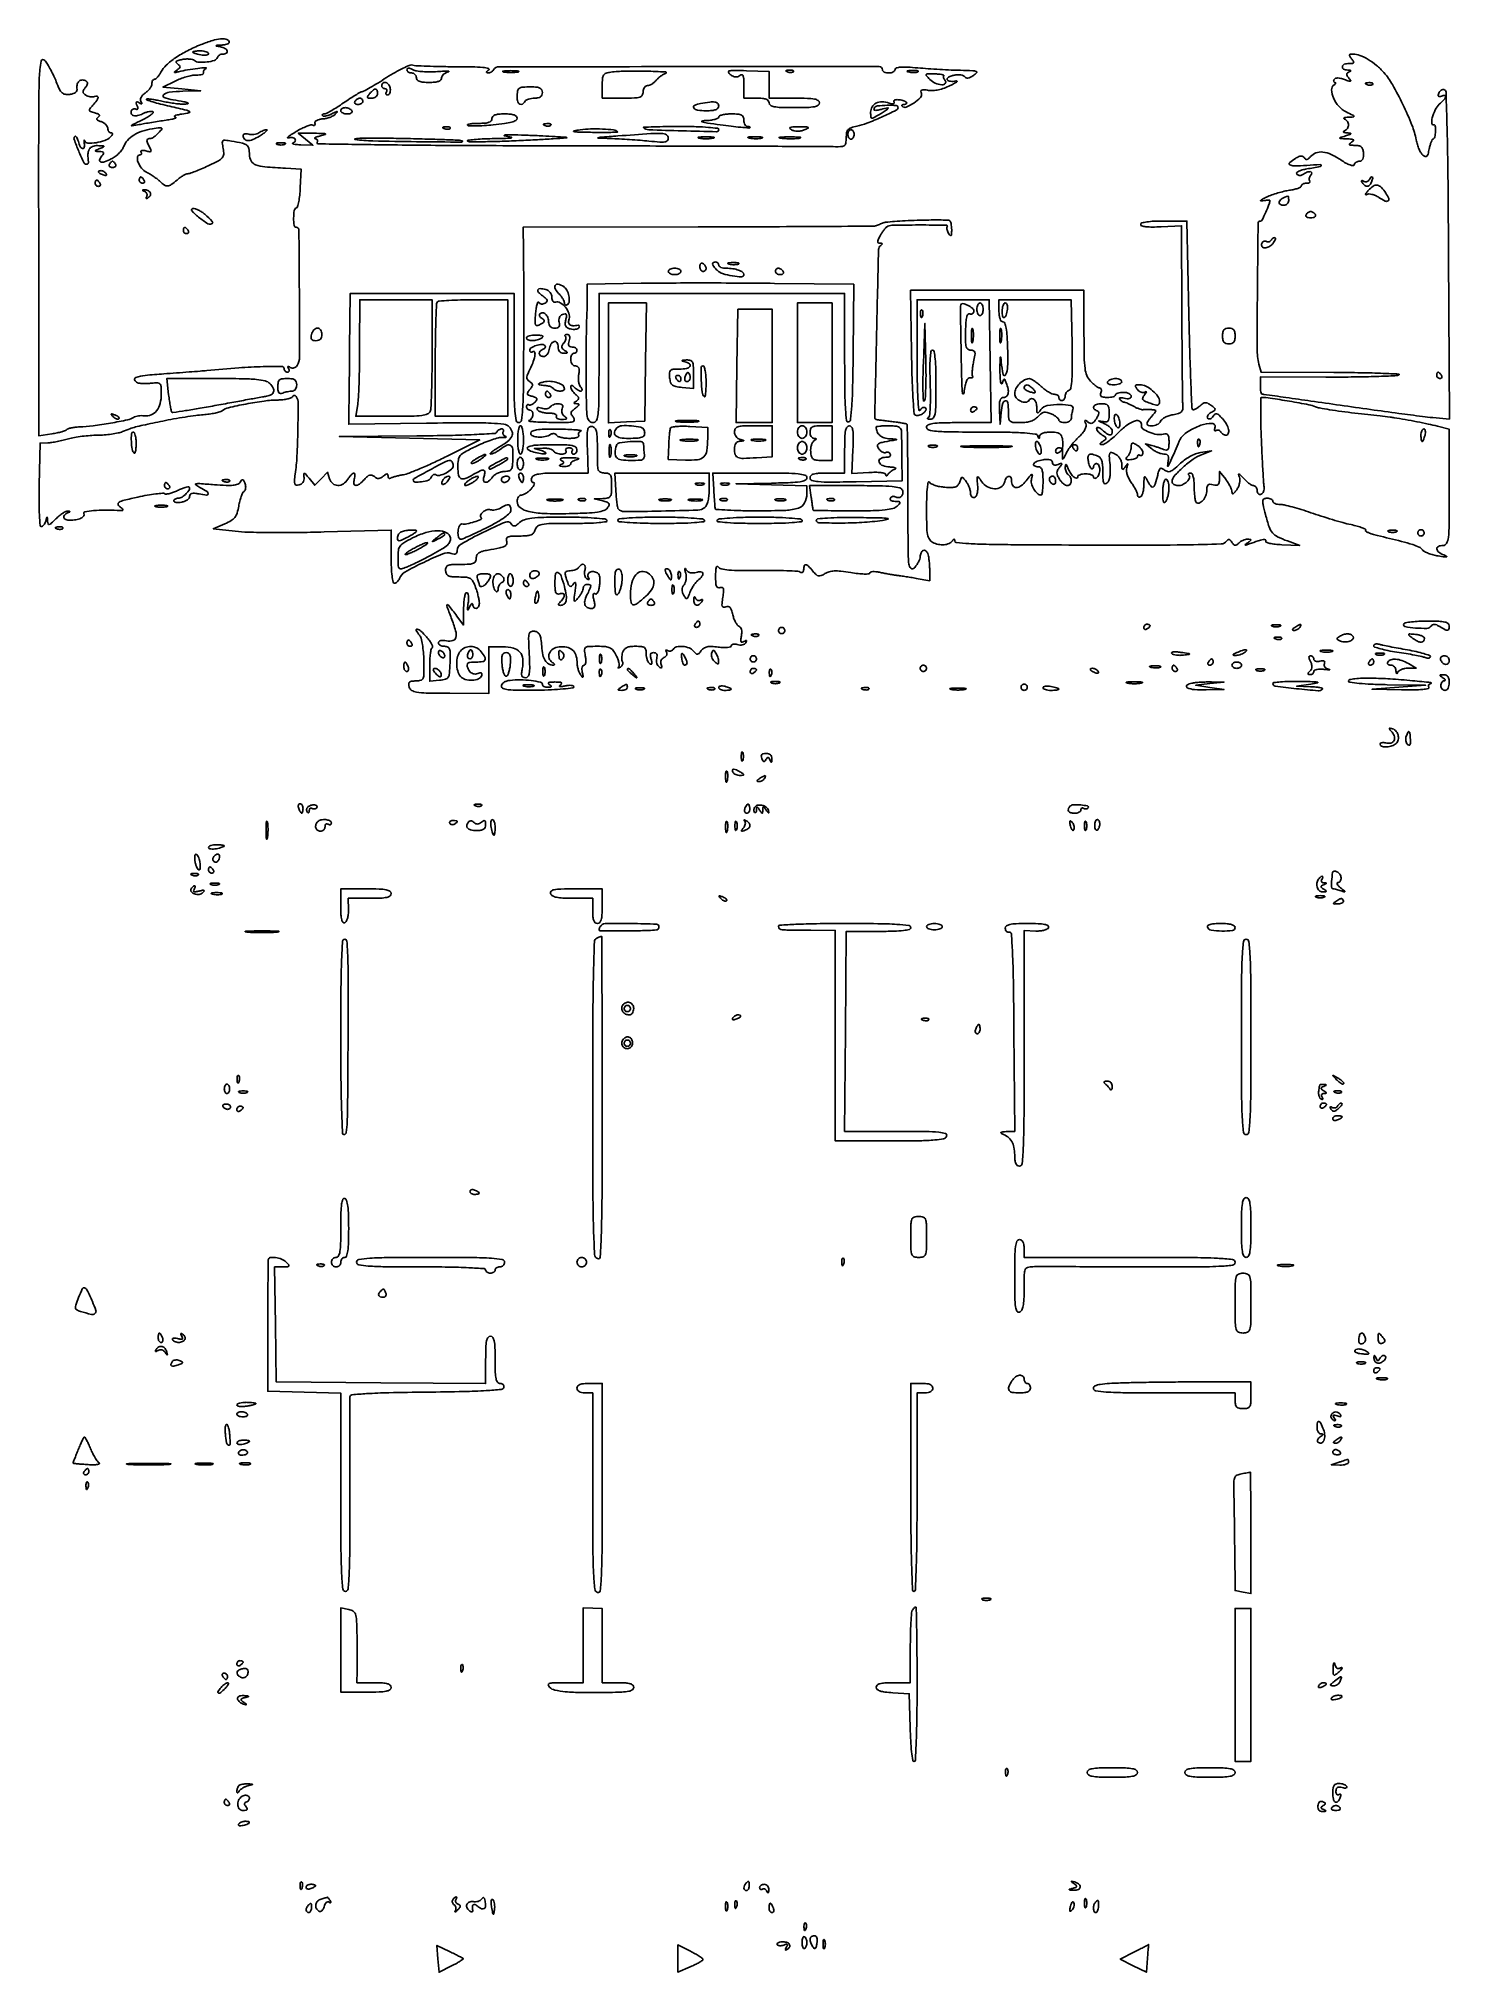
# Model space of a CAD drawing. Extents: x 0 to 448, y 25 to 639.
import ezdxf

# ---------------------------------------------------------------- set-up
doc = ezdxf.new("R2010")
doc.units = 0

msp = doc.modelspace()

# ---------------------------------------------------------------- linework, layer by layer
for points in [[(51.644452, 637.009805, 0.025006), (47.288633, 635.05211, 0.032085), (43.512983, 632.806585, 0.03611), (40.58414, 630.47244, 0.083778), (38.870237, 628.257535, -0.026601), (38.346736, 627.393217, -0.034227), (37.772836, 626.663151, -0.036524), (37.229102, 626.14309, -0.174266), (36.83102, 626, 0.169425), (36.51397, 625.889392, 0.094543), (36.244112, 625.576032, 0.075171), (36.06162, 625.1088, 0.055633), (36, 624.556704, -0.111471), (35.851385, 623.898377, -0.045359), (35.380655, 623.10357, -0.041941), (34.698277, 622.308382, -0.041712), (33.891591, 621.636621, 0.045859), (33.07756, 620.947253, 0.079119), (32.564026, 620.225743, 0.105152), (32.386687, 619.534473, 0.149899), (32.5461, 618.925409, -0.022839), (32.850221, 618.379029, -0.363774), (32.80424, 618.187445, -0.287128), (32.581404, 618.169973, -0.018155), (31.98457, 618.509536, 0.036589), (31.373133, 618.828191, 0.348029), (31.107152, 618.756708, 0.233523), (31.046842, 618.424504, 0.021797), (31.318607, 617.612107, -0.032907), (31.51301, 616.985025, -0.115104), (31.515377, 616.564507, -0.30849), (31.344524, 616.405734, -0.177812), (31.057644, 616.464374, 0.10212), (30.662033, 616.608801, 0.098618), (30.23632, 616.587456, 0.097189), (29.846318, 616.403628, 0.09604), (29.552786, 616.08541, 0.223302), (29.445783, 615.152334, 0.241615), (30.097996, 614.51808, 0.125579), (31.470055, 614.452932, 0.072374), (33.034772, 615.018609, -0.03532), (33.917384, 615.413593, -0.034708), (34.851924, 615.683121, -0.03681), (35.702599, 615.801103, -0.098882), (36.305439, 615.720512, -0.504021), (36.409095, 615.39361, -0.069548), (35.827223, 614.788148, -0.036613), (34.645194, 613.991226, -0.016763), (33, 613.121119, 0.001142), (29.916372, 611.611562, 0.13352), (29.584787, 611.318977, 0.65867), (29.680932, 611.173045, 0.003231), (32, 611.602523, -0.004384), (33.692666, 611.911961, -0.001922), (35.940625, 612.293683, -0.001901), (38.329669, 612.680593, -0.002544), (40.5, 613.012307, 0.009866), (42.301744, 613.314748, 0.034304), (43.44375, 613.611979, 0.273361), (43.634555, 613.83222, 0.428248), (43.5, 614.017149, -0.20157), (43.209304, 614.187613, -0.477778), (43.2625, 614.396995, -0.054852), (44.073552, 614.66665, -0.012454), (45.5, 614.935779, 0.012272), (47.939201, 615.395062, 0.667736), (48.002137, 615.73578, 0.085455), (47.064979, 616.138063, 0.00151), (41.695778, 617.406318, -0.005941), (38.732323, 618.134103, -0.010503), (36.308081, 618.814718, -0.005174), (34.366738, 619.42603, -0.559616), (34.313802, 619.647135, -0.219576), (34.65745, 619.773788, -0.010651), (35.899219, 619.648587, -0.015689), (37.408296, 619.415628, -0.010512), (39.118024, 619.059137, 0.011868), (40.979028, 618.676363, 0.010281), (42.94717, 618.361661, 0.010398), (44.741994, 618.150342, 0.029559), (46, 618.103393, 0.034479), (47.387925, 618.229663, 0.755197), (47.417934, 618.483875, 0.052787), (46.131719, 618.866554, 0.00446), (42.72221, 619.468633, -0.045296), (39.893486, 620.210232, -0.57127), (39.729146, 621.084456, -0.153903), (41.530124, 621.873967, -0.019554), (45.809017, 622.168108), (51.5, 622.336215), (45.5, 622.918108), (39.5, 623.5), (43.36111, 625.416667, -0.025222), (45.047954, 626.150487, -0.02038), (46.923709, 626.770313, -0.020836), (48.705109, 627.200073, -0.048804), (50.067121, 627.333333, 0.02498), (51.126478, 627.386293, 0.05111), (51.940549, 627.553036, 0.091985), (52.400036, 627.796715, 0.380204), (52.449781, 628.081256, -0.162853), (52.372082, 628.412053, -0.111567), (52.49234, 628.781884, -0.087709), (52.797703, 629.136025, -0.061875), (53.243769, 629.416097, 0.825122), (53.178388, 629.676472, 0.015712), (50.637955, 629.456455, 0.012578), (47.29552, 628.97531, 0.020649), (44.5, 628.381176, -0.005492), (43.384703, 628.108571, -0.272648), (43.176328, 628.173855, -0.439531), (43.192001, 628.341156, -0.007883), (44, 628.934493, 0.029918), (44.745332, 629.534075, 0.190215), (44.955955, 629.961778, 0.229694), (44.798646, 630.367472, 0.044112), (44.15805, 630.865845, -0.105366), (43.726458, 631.295339, -0.36325), (43.769892, 631.658662, -0.124345), (44.339931, 631.975675, -0.017621), (45.65805, 632.277187, -0.032301), (46.821293, 632.423423, -0.034638), (47.966562, 632.41338, -0.036986), (48.938696, 632.264512, -0.11671), (49.525991, 631.974808, 0.159833), (51.00635, 631.394413, 0.045362), (53.510124, 631.479579, 0.044274), (55.884978, 631.993598, 0.241381), (56.79525, 632.885749, -0.103053), (57.043178, 633.311691, -0.070369), (57.473709, 633.672689, -0.066701), (58.014021, 633.916616, -0.072843), (58.583333, 634, 0.127047), (59.688953, 634.285541, 0.368921), (59.945243, 634.96964, 0.189635), (59.223685, 635.786999, 0.070736), (57.75, 636.294267, -0.004355), (56.473279, 636.551726, -0.592371), (56.436742, 636.672608, -0.186389), (56.665756, 636.776582, -0.002297), (58.309017, 636.863818, 0.033337), (59.367539, 636.986185, 0.0743), (60.132755, 637.248348, 0.14238), (60.505333, 637.603354, 0.276828), (60.5, 638, 0.195683), (59.48245, 638.743065, 0.089138), (57.810003, 638.854366, 0.050273), (55.314838, 638.317801, 0.015029)], [(0.061655, 573.631076), (0.111121, 512.762152), (4.275592, 513.428078, 0.01341), (5.909224, 513.734441, 0.017886), (7.372428, 514.104894, 0.015244), (8.549809, 514.487533, 0.146054), (8.970032, 514.797002, -0.159239), (9.373475, 515.078375, -0.022276), (10.372447, 515.331993, -0.023613), (11.620961, 515.529465, -0.018057), (13, 515.63106, 0.023284), (17.309345, 515.993851, 0.010598), (22.899965, 516.84877, 0.007186), (28.285635, 517.869539, 0.088996), (30.214472, 518.638171, -0.068428), (30.858493, 518.925842, -0.032603), (31.746176, 519.122727, -0.031562), (32.716193, 519.210242, -0.038835), (33.623573, 519.164148, 0.132155), (35.761315, 519.453206, 0.127902), (37.496437, 520.776674, 0.103139), (38.620874, 523.050717, 0.0635), (39, 526.02392, 0.014226), (38.930769, 528.456649, 0.168109), (38.576642, 529.318145, 0.220552), (37.811481, 529.653928, 0.026324), (35.918802, 529.515035, -0.020509), (34.635069, 529.405814, -0.019549), (33.325932, 529.399565, -0.019928), (32.170438, 529.485425, -0.063181), (31.418802, 529.669532, -0.209149), (30.537073, 530.539633, -0.430014), (30.902169, 531.330404, -0.055519), (33.849332, 531.974345, -0.008819), (39.75, 532.486346, 0.000943), (43.776172, 532.771883, 0.000936), (47.810937, 533.073271, 0.000917), (51.338475, 533.349919, 0.003654), (53.5, 533.539332, -0.00542), (63.64751, 534.392439, -0.012154), (71.369949, 534.769022, -0.006961), (77.30872, 534.831361, -0.413211), (78, 534.137708, 0.091954), (78.080556, 533.703389, 0.095995), (78.311086, 533.334202, 0.099423), (78.654962, 533.087139, 0.106605), (79.059017, 533, 0.132745), (79.403738, 533.093162, 0.19028), (79.59735, 533.339137, 0.143226), (79.599686, 533.712617, 0.068937), (79.404508, 534.154508, -0.029176), (79.146958, 534.631335, -0.369426), (79.197515, 534.813411, -0.271346), (79.420142, 534.827292, -0.021481), (79.957295, 534.526393, 0.100414), (80.523624, 534.317471, 0.106441), (81.114199, 534.35225, 0.101158), (81.661201, 534.631855, 0.082556), (82.101408, 535.121885, 0.142598), (82.887813, 537.817402, 0.00147), (82.840863, 557.729843, 0.000813), (82.6993, 578.176754, 0.411712), (81.868985, 579, -0.372392), (81.177447, 579.59797, -0.038449), (81.018965, 581.924762, -0.037402), (81.219383, 584.315892, -0.273004), (81.923577, 585.166667, 0.247093), (82.299941, 585.578896, 0.017113), (82.656602, 587.164583, 0.021185), (82.949721, 589.176754, 0.014128), (83.122042, 591.5), (83.396929, 597.5), (78.448464, 597.75137, -0.008679), (71.894316, 598.198477, -0.06905), (68.941471, 598.869185, -0.174841), (67.528986, 600.076919, -0.130025), (67, 602.076698, 0.051305), (66.800967, 604.011298, 0.182077), (66.144268, 605.046636, 0.106728), (64.73139, 605.699216, 0.012302), (61.28125, 606.382216, 0.014461), (59.248342, 606.672665, 0.216742), (58.583734, 606.456919, 0.243327), (58.353311, 605.830826, 0.018169), (58.65407, 603.979649, -0.056917), (58.803379, 602.199644, -0.174048), (58.366666, 601.089105, -0.093877), (57.126415, 600.118006, -0.010349), (53.87282, 598.520668, -0.007075), (51.73501, 597.562052, -0.009295), (49.756025, 596.751375, -0.00716), (48.086402, 596.130763, -0.083356), (47.40301, 596.009769, 0.10736), (46.833955, 595.88084, 0.024195), (45.950867, 595.41537, 0.024006), (44.963343, 594.766295, 0.021247), (44, 594, -0.022884), (42.153626, 592.541134, -0.135609), (41.009789, 592.119245, -0.174886), (39.965917, 592.399718, -0.044189), (38.596627, 593.54623, 0.030806), (37.813364, 594.238495, 0.013926), (36.709391, 595.050816, 0.013728), (35.492968, 595.846136, 0.018258), (34.343294, 596.496922, -0.100263), (32.719964, 597.805457, -0.081488), (31.58838, 599.737279, -0.134094), (31.428056, 601.324458, -0.366409), (32.226136, 602, 0.120561), (32.520813, 602.072101, 0.187235), (32.691422, 602.266355, 0.152134), (32.705687, 602.55995, 0.075183), (32.557637, 602.906741, -0.258149), (32.543679, 603.195463, -0.226275), (32.783099, 603.384669, -0.088195), (33.33667, 603.411143, -0.031919), (34.112106, 603.260433, 0.018528), (35.333652, 602.988905, 0.311348), (35.692064, 603.14982, 0.250778), (35.715327, 603.58252, 0.013423), (35.078302, 604.853691, -0.025574), (34.490842, 606.100694, -0.190957), (34.483298, 606.742585, -0.250524), (34.909382, 607.111965, -0.043642), (36, 607.261278, 0.147223), (36.280703, 607.360946, 0.014901), (36.845142, 607.802026, 0.017646), (37.49696, 608.383491, 0.01317), (38.174951, 609.067808, 0.017477), (39.139879, 610.169171, 0.453007), (39.081745, 610.515753, 0.172048), (38.543133, 610.632326, 0.004911), (36.174951, 610.304786, 0.042649), (32.931527, 609.536782, 0.060871), (30.256566, 608.279605, 0.070343), (28.260205, 606.593346, 0.091663), (27.020274, 604.553324, -0.0712), (26.463722, 603.547705, -0.036206), (25.508714, 602.458895, -0.035062), (24.340606, 601.458329, -0.043893), (23.124968, 600.712229, -0.030047), (20.981756, 599.799356, -0.163578), (19.737849, 599.776586, -0.42702), (19.420722, 600.420456, -0.086016), (20.131121, 601.657991, 0.038978), (20.610679, 602.337156, 0.263306), (20.619389, 602.733621, 0.232541), (20.276412, 602.978931, 0.03161), (19.372445, 603.070285, -0.005733), (18.192961, 603.128108, -0.436622), (18.084954, 603.259775, -0.259105), (18.218977, 603.438508, -0.003619), (19.5, 604, 0.009027), (20.656439, 604.521868, 0.485414), (20.703411, 604.727088, 0.215481), (20.415213, 604.872581, 0.004372), (18.75, 604.929715, 0.100485), (17.133398, 604.644311, 0.174235), (16.120215, 603.755592, 0.124854), (15.702623, 602.168704, 0.041398), (15.881579, 599.75, -0.100453), (15.869123, 599.464702, -0.11621), (15.744901, 599.2233, -0.117125), (15.526915, 599.064035, -0.103203), (15.25, 599.010171, -0.286295), (14.374914, 599.572597, -0.011429), (12.764753, 603.187573, -0.011359), (11.320566, 606.873148, -0.291928), (11.541825, 607.875159, -0.354312), (11.792551, 607.901424, -0.101687), (12.09092, 607.606659, -0.055914), (12.396718, 607.015072, -0.027406), (12.656295, 606.20633, 0.052341), (13.24179, 604.652548, 0.22083), (14.001733, 604.049044, 0.435311), (14.539211, 604.404779, 0.078681), (14.549904, 605.75, -0.009774), (14.468215, 606.377064, -0.075827), (14.480395, 606.671301, -0.677499), (14.555186, 606.685463, -0.053403), (14.682395, 606.428898, 0.304711), (15.680203, 605.707995, 0.045799), (18.275991, 605.857215, 0.046849), (21.023859, 606.537196, 0.112771), (22.788167, 607.64531, 0.033782), (23.262313, 608.188253, 0.111507), (23.458394, 608.617811, 0.265902), (23.372108, 608.883832, 0.186459), (23.071429, 609, -0.132726), (22.662844, 609.110404, -0.100545), (22.314732, 609.42083, -0.087732), (22.080528, 609.885188, -0.073158), (22, 610.432612, 0.129606), (21.842298, 611.030782, 0.068915), (21.373687, 611.643179, 0.061242), (20.683211, 612.176511, 0.057069), (19.867872, 612.541936, -0.027536), (18.947737, 612.89079, -0.146912), (18.544498, 613.236815, -0.304719), (18.552237, 613.59361, -0.101338), (18.952407, 613.970586, 0.113784), (19.323453, 614.33777, 0.317923), (19.305573, 614.68395, 0.136791), (18.859391, 615.010408, 0.026004), (17.890696, 615.318333, -0.018399), (16.520861, 615.730948, -0.257693), (16.187041, 616.098738, -0.230982), (16.30118, 616.605836, -0.015044), (17.306162, 617.785811, 0.021921), (18.529164, 619.262429, 0.121738), (18.932484, 620.201647, 0.433717), (18.632664, 620.591864, 0.112594), (17.75, 620.47912, -0.083329), (17.166772, 620.369966, -0.04669), (16.445451, 620.423855, -0.04493), (15.706031, 620.618723, -0.054824), (15.064302, 620.934289, -0.052357), (14.393662, 621.466891, -0.179718), (14.16096, 621.961999, -0.15752), (14.293791, 622.532516, -0.037894), (14.86286, 623.334757, 0.041672), (15.352244, 624.03581, 0.11029), (15.535684, 624.615567, 0.158582), (15.426131, 625.08815, 0.119282), (15.048558, 625.469989, 0.143675), (13.951534, 625.771449, 0.167825), (12.941251, 625.40293, 0.1512), (12.302768, 624.445922, 0.113451), (12.22348, 623.174593, -0.111631), (12.17878, 622.41386, -0.147005), (11.803979, 621.832898, -0.106311), (11.057699, 621.430904, -0.041678), (9.905495, 621.198582, -0.068648), (8.459912, 621.229556, -0.149765), (7.474402, 621.71271, -0.094319), (6.652832, 622.840528, -0.017679), (5.638763, 625.198582, 0.0172), (4.853876, 627.028544, 0.013225), (3.876959, 628.970834, 0.013423), (2.865641, 630.739952, 0.030757), (1.989364, 632, 0.647445), (0.801116, 631.699744, 0.035295), (0.266297, 626.554606, 0.008068), (0.060206, 614.34507, 0.000389)], [(54, 634.138672, -0.285831), (53.816555, 633.843992, -0.076393), (53.265625, 633.670744, -0.053628), (52.458177, 633.634359, -0.031701), (51.5, 633.755249, -0.013875), (50.5418, 633.966135, -0.021857), (49.734375, 634.2054, -0.017542), (49.114399, 634.443639, -0.300822), (49, 634.616577, -0.347462), (49.119163, 634.767351, -0.020244), (49.734375, 634.88737, -0.023639), (50.541581, 634.972369, -0.014412), (51.5, 635, -0.032714), (52.457653, 634.937276, -0.050289), (53.265625, 634.746985, -0.064968), (53.823693, 634.469414, -0.249889)], [(417, 632.5, -0.027702), (417.605635, 631.682027, -0.285199), (417.61621, 631.280049, -0.243483), (417.250092, 631.04858, -0.02153), (416.122445, 631, 0.087365), (414.663578, 630.743132, 0.267348), (414.040589, 630.003113, 0.337194), (414.42402, 629.254172, 0.100865), (415.75, 628.921053, -0.01769), (416.464379, 628.86345, -0.202836), (416.704516, 628.727205, -0.449589), (416.670723, 628.552012, -0.038431), (416.208262, 628.323807, 0.068326), (415.632744, 627.995802, 0.219583), (415.432551, 627.615028, 0.155723), (415.563445, 627.117444, 0.031643), (416.107143, 626.370901, -0.022964), (416.686044, 625.604322, -0.505187), (416.607053, 625.37719, -0.160845), (416.175078, 625.385152, -0.006483), (414.684282, 625.929936, 0.029043), (413.534282, 626.2923, 0.059383), (412.5976, 626.413383, 0.084939), (411.902477, 626.301531, 0.17377), (411.476385, 625.961789, 0.062838), (411.307805, 625.592323, 0.130419), (411.294225, 625.278028, 0.187116), (411.432796, 625.069334, 0.150053), (411.690983, 624.984687, -0.158191), (411.898211, 624.913079, -0.330297), (411.943844, 624.758058, -0.123536), (411.781354, 624.519311, -0.032979), (411.415719, 624.234687, 0.262519), (410.620667, 622.637309, 0.092261), (411.240395, 620.056056, 0.07625), (412.944935, 617.407442, 0.097498), (415.245685, 615.649763, -0.003175), (417.379067, 614.581217, -0.17263), (417.684796, 614.258398, -0.516431), (417.55349, 614.037893, -0.009908), (416, 613.943823, 0.019465), (415.110279, 613.872861, 0.083435), (414.601562, 613.723821, 0.416129), (414.536918, 613.535492, 0.18436), (414.75, 613.337719, -0.08298), (415.227887, 613.045311, -0.064791), (415.632812, 612.58983, -0.064977), (415.906662, 612.047415, -0.084643), (416, 611.5, -0.084643), (415.906662, 610.952585, -0.064977), (415.632812, 610.41017, -0.064791), (415.227887, 609.954689, -0.08298), (414.75, 609.662281, 0.103067), (414.439397, 609.454792, 0.425318), (414.445025, 609.252618, 0.137696), (414.790183, 609.079448, 0.025572), (415.5, 608.979267, -0.010884), (416.5989, 608.856959, -0.517521), (416.687354, 608.688312, -0.194899), (416.443881, 608.47745, -0.004709), (415, 608, 0.002456), (413.283454, 607.440955, 0.467992), (413.223765, 607.289587, 0.262314), (413.413536, 607.171163, 0.001632), (415.5, 607.084367, -0.011414), (417.012304, 606.99179, -0.136328), (417.556222, 606.790186, -0.455642), (417.584001, 606.481627, -0.058009), (417, 606, 0.033358), (416.328039, 605.499251, 0.44432), (416.320506, 605.224781, 0.179706), (416.720692, 605.052568, 0.011179), (418.031892, 605.015313, -0.048579), (419.295917, 604.884489, -0.136507), (420.081068, 604.484126, -0.137573), (420.54308, 603.738083, -0.049659), (420.770691, 602.5, -0.04245), (420.768287, 601.443616, -0.090225), (420.553293, 600.657889, -0.130713), (420.143176, 600.177846, -0.152117), (419.572132, 600, 0.073369), (419.007114, 599.916642, 0.066848), (418.470464, 599.672827, 0.070378), (418.042454, 599.311975, 0.102368), (417.795407, 598.88622, -0.337485), (417.383272, 598.605423, -0.072231), (416.477534, 598.786288, -0.044624), (415.185115, 599.379792, -0.01914), (413.572526, 600.38622, 0.039837), (410.49651, 602.13357, 0.081799), (407.836154, 602.880551, 0.11276), (405.651493, 602.630255, 0.13568), (403.960716, 601.452666, -0.036869), (403.327688, 600.795153, -0.132866), (402.81262, 600.535792, -0.204384), (402.370652, 600.625806, -0.103641), (401.97229, 601.044836, 0.120678), (401.517527, 601.492049, 0.152364), (400.946529, 601.628417, 0.094546), (400.18734, 601.429299, 0.028312), (399.134019, 600.851623, 0.0359), (397.31334, 599.524095, 0.512944), (397.367133, 598.843609, 0.142805), (398.658772, 598.499563, 0.008441), (402.75, 598.664333, -0.002259), (407.065121, 598.891588, -0.435648), (407.347255, 598.616029, -0.357058), (407.054586, 598.27582, -0.002153), (402.72221, 597.531367, 0.026097), (401.315719, 597.219728, 0.04888), (400.229482, 596.801021, 0.075955), (399.593283, 596.349503, 0.352482), (399.541308, 595.933162, 0.122101), (399.859856, 595.621656, 0.101318), (400.309751, 595.467919, 0.091781), (400.822951, 595.496546, 0.080147), (401.319098, 595.705568, -0.040658), (402.786795, 596.464834, -0.111123), (403.930508, 596.666811, -0.390233), (404.306185, 596.28716, -0.184229), (404.064483, 595.577698, 0.054089), (403.712762, 595.046265, 0.069255), (403.518232, 594.493326, 0.084614), (403.50299, 594.004533, 0.163367), (403.675343, 593.657991, -0.207794), (403.772948, 593.410492, -0.244364), (403.650465, 593.193285, -0.107049), (403.262653, 593.045215, -0.037878), (402.666667, 593, 0.050127), (402.028903, 592.935901, 0.070106), (401.489583, 592.744928, 0.090247), (401.12676, 592.463158, 0.184677), (401, 592.131669, -0.276371), (400.779916, 591.763913, -0.034777), (399.898438, 591.367401, -0.032877), (398.686923, 591.009225, -0.021375), (397.25, 590.749262, 0.023794), (395.560599, 590.435177, 0.013977), (393.573438, 589.907939, 0.013963), (391.611916, 589.268296, 0.023068), (390, 588.607079, 0.009917), (388.673991, 587.957963, 0.073777), (388.105179, 587.549859, 0.638157), (388.16721, 587.371587, 0.070904), (388.75, 587.395867, -0.01038), (389.612838, 587.537281, -0.017706), (390.339063, 587.614758, -0.012232), (390.912317, 587.641383, -0.420657), (391, 587.555604, -0.091545), (390.747957, 586.190536, -0.016024), (389.732336, 583.769539, -0.009884), (388.565445, 581.347834, -0.282691), (387.999391, 581, 0.410797), (387.2953, 580.304084, 0.00057), (387.07782, 559.668481, 0.002086), (386.977123, 540.405531, 0.061819), (387.57237, 535.567678), (388.216816, 533), (411.358408, 532.914047, -0.002905), (420.066853, 532.831112, -0.005764), (426.967782, 532.645701, -0.004947), (431.969142, 532.404024, -0.845653), (432, 532.121228, -0.05912), (430.23986, 531.84178, -0.002698), (424.139459, 531.634582, -0.004469), (416.88187, 531.492198, -0.003185), (408.75135, 531.457181), (388.002701, 531.5), (388.00135, 528.75, 0.021101), (388.045332, 527.695987, 0.033976), (388.181225, 526.807812, 0.037387), (388.37656, 526.163801, 0.309765), (388.615586, 526, -0.03478), (389.103014, 525.966054, -0.000083), (396.139827, 524.97995, -0.000541), (404.069002, 523.858718, -0.000336), (413.365586, 522.52749, 0.001105), (422.992017, 521.164118, 0.001371), (431.955313, 519.939895, 0.001117), (439.487564, 518.949278, 0.01032), (442.758884, 518.594947), (448.017769, 518.134915), (447.758884, 570.234258, 0.00114), (447.580143, 594.891037, 0.004218), (447.300599, 610.450092, 0.00132), (446.967655, 621.911354, 0.314128), (446.373207, 622.709065, 0.131138), (445.89945, 622.737931, 0.095584), (445.409303, 622.536156, 0.083997), (444.977455, 622.134887, 0.072144), (444.674135, 621.593192, 0.047489), (444.495772, 620.952461, 0.236711), (444.598757, 620.60516, 0.249332), (444.932283, 620.491306, 0.051713), (445.550928, 620.657916, -0.077069), (446.622591, 620.889218, -0.514473), (446.910889, 620.532135, -0.121352), (446.394362, 619.614365, -0.016658), (444.827054, 618.053503, 0.093898), (443.548675, 616.313096, 0.047026), (442.603221, 613.741357, 0.086422), (442.445219, 611.906449, 0.558654), (443.114158, 611.570553, -0.386482), (443.358013, 611.525165, -0.100191), (443.547537, 611.132279, -0.052241), (443.651528, 610.421904, -0.024654), (443.643801, 609.494089, -0.023559), (443.543387, 608.538862, -0.036827), (443.358648, 607.733429, -0.041822), (443.12606, 607.155609, -0.283063), (442.875, 607.000706, 0.2777), (442.597264, 606.833134, 0.02641), (442.250129, 606.082882, 0.027742), (441.910068, 605.07391, 0.018056), (441.625438, 603.877192, -0.017446), (441.242694, 602.259196, -0.133862), (440.849702, 601.593537, -0.290671), (440.338041, 601.486838, -0.083332), (439.605045, 601.91282, -0.089542), (439.020521, 602.607546, -0.028694), (438.415174, 603.818729, -0.027586), (437.883215, 605.271719, -0.027595), (437.514523, 606.774279, 0.049427), (436.151578, 611.43984, 0.016302), (433.264173, 617.982805, 0.016112), (429.975302, 624.293728, 0.053629), (427.263098, 628.09449, 0.036767), (424.86673, 630.419795, 0.039053), (422.201159, 632.317876, 0.042532), (419.600408, 633.592531, 0.092939), (417.427215, 634, 0.033398), (416.583147, 633.943556, 0.298355), (416.31545, 633.711858, 0.225017), (416.38205, 633.312381, 0.021219)], [(110.5, 626.519946, -0.004428), (107.761554, 624.806006, -0.006561), (105.328856, 623.356836, -0.003242), (103.247827, 622.1718, -0.119965), (102.725893, 622.026013, 0.122048), (102.227878, 621.8847, 0.005532), (100.684549, 620.979516, 0.008976), (98.86929, 619.842804, 0.006283), (96.863681, 618.5, -0.008967), (94.837911, 617.15939, -0.012191), (92.960461, 616.028125, -0.009151), (91.367308, 615.158582, -0.120912), (90.721121, 615, 0.055709), (90.356759, 614.959277, 0.167662), (90.147087, 614.829325, 0.255599), (90.11195, 614.639717, 0.117575), (90.247687, 614.41898, 0.208908), (90.622736, 614.271997, 0.042991), (91.344129, 614.362141, 0.038495), (92.227459, 614.623042, 0.027912), (93.164354, 615.041387, -0.004035), (94.491501, 615.711695, -0.147807), (94.823657, 615.767393, -0.596635), (94.879172, 615.623222, -0.012331), (94.232244, 614.904651, -0.07784), (93.551969, 614.379092, -0.036074), (92.534295, 613.911989, -0.034616), (91.371325, 613.566228, -0.040601), (90.232244, 613.407305, 0.040584), (89.182062, 613.260822, 0.071291), (88.363565, 612.950817, 0.105338), (87.877065, 612.529009, 0.22147), (87.774777, 612.050731, -0.06643), (87.813649, 611.631893, -0.193441), (87.696786, 611.371799, -0.23882), (87.455454, 611.297807, -0.095845), (87.12342, 611.423722, 0.209621), (86.527627, 611.507875, 0.023256), (85.191925, 611.066061, 0.025172), (83.581867, 610.354221, 0.017798), (81.848644, 609.402381, 0.007264), (80.283506, 608.437767, 0.023294), (79.282069, 607.732713, 0.165153), (79.106276, 607.466394, 0.591898), (79.217975, 607.360655, -0.051917), (79.915043, 607.507153, -0.061033), (80.589407, 607.494671, -0.071295), (81.141453, 607.334272, -0.149117), (81.474206, 607.041736, -0.134808), (81.581125, 606.677568, -0.130567), (81.489102, 606.304903, -0.110237), (81.203607, 605.980272, -0.077182), (80.769068, 605.756356, 0.540238), (80.724571, 605.588012, 0.157501), (81.011255, 605.421523, 0.032976), (81.952232, 605.28145, 0.011068), (83.339578, 605.198512), (87.153482, 605.055133), (84.826741, 606.994297), (82.5, 608.933461), (87.5, 608.848416, -0.002406), (90.460863, 608.783802, -0.093917), (91.100971, 608.644746, -0.701713), (91.08997, 608.441802, -0.010931), (89.5, 608, 0.012655), (88.425359, 607.697398, 0.04524), (87.765774, 607.426115, 0.314146), (87.673291, 607.24908, 0.351852), (87.809017, 607.118315, -0.085848), (88.26194, 606.997141, -0.147883), (88.551364, 606.740036, -0.165103), (88.631401, 606.388028, -0.11295), (88.497961, 605.996701, 0.58205), (88.768416, 605.502411, 0.000382), (107.903368, 605.212692, 0.002373), (132.141051, 604.979274, 0.000818), (167.188944, 604.865393, -0.00013), (197.946174, 604.807744, -0.000198), (224.671127, 604.740121, -0.00007), (247.734432, 604.669416, -0.005132), (251.5, 604.618692, 0.009354), (254.711217, 604.602549, 0.126092), (255.836476, 604.907369, 0.228554), (256.359639, 605.662302, 0.039174), (256.5, 607.451045, -0.041952), (256.63624, 609.071949, -0.145808), (257.095481, 610.005229, -0.127051), (258.032764, 610.607573, -0.028618), (259.879064, 611.101142, 0.041895), (263.080035, 612.04848, 0.013048), (267.705267, 613.990788, 0.005678), (272.391586, 616.168598, 0.26893), (272.959144, 617, 0.414295), (272.398072, 617.650163, 0.023318), (269.462184, 617.728442, 0.024267), (266.464431, 617.522793, 0.228929), (265.406775, 616.849159, 0.167666), (265.305522, 616.399182, 0.329543), (265.542024, 616.144081, 0.09274), (266.256987, 616.142941, 0.015638), (267.598797, 616.435441, -0.004313), (269.738588, 616.952916, -0.615313), (269.869381, 616.796444, -0.151034), (269.577713, 616.45488, -0.001554), (266.875, 614.75619, -0.008941), (265.158701, 613.727082, -0.205135), (264.602189, 613.661337, -0.311938), (264.305801, 614.028614, -0.018563), (264.25, 615.531136, -0.130555), (264.705689, 617.246585, -0.148329), (265.938527, 618.411322, -0.121036), (267.832646, 618.838046, -0.07213), (270.125229, 618.460254, 0.027092), (270.939942, 618.249478, 0.091977), (271.486382, 618.240977, 0.270329), (271.70279, 618.42175, 0.228985), (271.671609, 618.72233, -0.204822), (271.620195, 619.063632, -0.19905), (271.830689, 619.341965, -0.106317), (272.324824, 619.504891, -0.045079), (273.026009, 619.516502, -0.052072), (274.50432, 619.251175, -0.093631), (275.600051, 618.696846, -0.456982), (275.625936, 618.25435, -0.195417), (275, 618, 0.041618), (274.526562, 617.960524, 0.120711), (274.226868, 617.831465, 0.254693), (274.141337, 617.642541, 0.179837), (274.240403, 617.426264, 0.304165), (275.538455, 617.170086, 0.048055), (277.950749, 618.462145, 0.047932), (280.077555, 620.194568, 0.297828), (280.360098, 621.503984, -0.097082), (280.23857, 622.200054, -0.29441), (280.495167, 622.580526, -0.127737), (281.195687, 622.686906, -0.018289), (282.644508, 622.482788, 0.061444), (284.093351, 622.404756, 0.036465), (285.807846, 622.649557, 0.033379), (287.652869, 623.183012, 0.029097), (289.5, 623.977867, 0.009409), (290.91942, 624.722908, 0.043609), (291.688784, 625.237305, 0.551214), (291.668527, 625.415399, 0.174435), (291.334157, 625.450501, -0.043519), (290.463143, 625.315456, -0.052525), (289.636358, 625.346987, -0.06115), (288.970603, 625.527818, -0.158778), (288.595812, 625.844973, -0.284224), (288.595917, 626.238909, -0.107008), (288.995122, 626.652818, -0.065356), (289.751202, 627.02718, -0.035099), (290.759107, 627.294282, -0.03834), (291.853546, 627.417642, -0.046999), (292.880356, 627.357679, -0.053995), (293.70026, 627.139439, -0.163738), (294.138624, 626.775702, 0.167747), (294.559828, 626.431718, 0.12844), (295.155689, 626.373772, 0.080721), (295.936873, 626.63233, 0.032583), (296.899614, 627.217134, 0.054318), (297.858511, 628.057376, 0.527109), (297.756571, 628.49776, 0.084333), (296.670124, 628.723491, 0.003631), (292.758442, 628.83824, -0.005701), (289.842174, 628.935872, -0.002971), (286.20873, 629.120642, -0.002953), (282.481411, 629.354488, -0.004506), (279.25, 629.605664, 0.008851), (275.919482, 629.83544, 0.029612), (273.731155, 629.817875, 0.045965), (272.374576, 629.600207, 0.342479), (272, 629.117488, -0.173951), (271.847022, 628.691078, -0.093358), (271.4125, 628.328262, -0.073652), (270.765132, 628.082746, -0.053916), (270, 628, -0.048768), (269.234618, 628.074831, -0.068768), (268.5875, 628.298105, -0.088952), (268.151715, 628.627329, -0.188787), (268, 629.014824, 0.414178), (266.998996, 630.01595, 0.000137), (206.552977, 630.006708, 0.000161), (146.266937, 629.961513, 0.259647), (144.476542, 628.962045, -0.078449), (144.161025, 628.595075, -0.054188), (143.706772, 628.287099, -0.053629), (143.190644, 628.080728, -0.07164), (142.690983, 628.015313, -0.102799), (142.327599, 628.095709, -0.37991), (142.239151, 628.292684, -0.147021), (142.445888, 628.597454, -0.027275), (143, 629, 0.656958), (142.928137, 629.430404, 0.037721), (141.130833, 629.734202, 0.017874), (137.731009, 629.925803, 0.004824), (132.331787, 629.984687, -0.003759), (127.573142, 630.026455, -0.005352), (123.346775, 630.140595, -0.00309), (119.79191, 630.296697, -0.076421), (118.831787, 630.493933, 0.187991), (117.980941, 630.479901, 0.01423), (115.834963, 629.530322, 0.018058), (113.278513, 628.195619, 0.012703)], [(126.70948, 628.433048, -0.005145), (128.803267, 628.577732, -0.018636), (130.138097, 628.606351, -0.27262), (130.307398, 628.502985, -0.494104), (130.25, 628.376995, 0.057051), (129.389579, 628.073159, 0.065036), (128.660937, 627.592307, 0.075043), (128.1677, 627.015876, 0.140405), (128, 626.430449, -0.192574), (127.743858, 625.790063, -0.117125), (127.050919, 625.339403, -0.065057), (125.840458, 625.076957, -0.020898), (124, 625, -0.020272), (122.111825, 625.076585, -0.069535), (120.916667, 625.34375, -0.128937), (120.249641, 625.815157, -0.176579), (120, 626.5, 0.099038), (119.885486, 627.072457, 0.097945), (119.559375, 627.559375, 0.097945), (119.072457, 627.885486, 0.099038), (118.5, 628, -0.067246), (117.926627, 628.077464, -0.084069), (117.440625, 628.304085, -0.099557), (117.115614, 628.640425, -0.143424), (117, 629.035184, -0.17965), (117.139336, 629.410468, -0.220123), (117.47648, 629.563641, -0.096871), (118.068546, 629.443606, -0.024562), (118.95948, 629.021686, 0.083999), (120.082561, 628.644777, 0.020097), (122.044328, 628.416192, 0.020092), (124.348927, 628.334047, 0.018685)], [(152.25, 628.294267, -0.029693), (151.225293, 628.159351, -0.017887), (150, 628.115502, -0.017887), (148.774707, 628.159351, -0.029693), (147.75, 628.294267, -0.142433), (147.439977, 628.453014, -0.611425), (147.482812, 628.600334, -0.039503), (148.38851, 628.701569, -0.008087), (150, 628.727636, -0.008087), (151.61149, 628.701569, -0.039503), (152.517188, 628.600334, -0.611425), (152.560023, 628.453014, -0.142433)], [(199.190298, 627.874692, 0.044193), (198.419414, 627.509284, 0.024996), (197.554529, 626.941462, 0.024786), (196.733317, 626.276709, 0.037021), (196.092837, 625.611862, -0.045116), (195.479181, 624.995127, -0.040524), (194.743411, 624.473485, -0.042827), (194.001505, 624.114996, -0.091382), (193.377555, 624, 0.14369), (192.852235, 623.84585, 0.099524), (192.404657, 623.4125, 0.083977), (192.103074, 622.764504, 0.067109), (192, 622, -0.134481), (191.707995, 620.93396, -0.186514), (190.9375, 620.326923, -0.067313), (189.303549, 620.056399, -0.007414), (185.5, 620), (179, 620), (179, 623.933578, -0.019206), (179.087278, 626.204884, -0.123413), (179.448668, 627.286713, -0.172057), (180.218691, 627.886846, -0.046385), (181.75, 628.243054, -0.030205), (186.163886, 628.576748, -0.009046), (192.911639, 628.55633, -0.007171), (199.119498, 628.336104, -0.815913)], [(231.996356, 624.25), (232, 620), (240, 620, -0.006994), (244.191484, 619.94137, -0.039364), (246.416667, 619.703125, -0.093584), (247.586019, 619.246922, -0.258593), (248, 618.5, -0.258593), (247.586019, 617.753078, -0.093584), (246.416667, 617.296875, -0.039364), (244.191484, 617.05863, -0.006994), (240, 617, -0.006994), (235.808516, 617.05863, -0.039364), (233.583333, 617.296875, -0.093584), (232.413981, 617.753078, -0.258593), (232, 618.5, 0.176579), (231.750359, 619.184843, 0.128937), (231.083333, 619.65625, 0.069535), (229.888175, 619.923415, 0.020272), (228, 620), (224, 620), (224, 624.122445, 0.01184), (223.951041, 626.189628, 0.084868), (223.737078, 627.161542, 0.313014), (223.332101, 627.425755, 0.167564), (222.747165, 627.205129, -0.088474), (222.065629, 626.818306, -0.111763), (221.347686, 626.733817, -0.090296), (220.548917, 626.968324, -0.04145), (219.619631, 627.536182, -0.129469), (219.070469, 628.212623, -0.475796), (219.283169, 628.63788, -0.057906), (220.737597, 628.788418, -0.004003), (224.868822, 628.703498), (231.992712, 628.5)], [(239.729167, 628.395833, -0.126455), (239.402231, 628.202593, -0.060344), (238.916927, 628.123424, -0.05415), (238.359369, 628.160852, -0.051402), (237.8125, 628.316886, -0.054073), (237.395823, 628.538436, -0.470617), (237.37858, 628.720685, -0.168741), (237.670344, 628.862007, -0.018894), (238.416667, 628.921053, -0.028489), (239.112848, 628.910055, -0.077125), (239.592839, 628.799335, -0.208169), (239.77538, 628.614691, -0.296942)], [(279.269032, 628.344063, -0.06278), (278.671085, 628.185595, -0.030339), (277.880008, 628.127736, -0.029507), (277.036634, 628.167106, -0.037336), (276.269032, 628.307009, -0.087174), (275.883358, 628.48334, -0.597527), (275.900903, 628.643467, -0.080377), (276.431793, 628.764444, -0.012823), (277.5, 628.805051, -0.014395), (278.580113, 628.787295, -0.052471), (279.257153, 628.684921, -0.333666), (279.386009, 628.52287, -0.31318)], [(287.478023, 627.14469, 0.19859), (287.370427, 626.885385, 0.07353), (287.4289, 626.486509, 0.058282), (287.631615, 626.018548, 0.041901), (287.957696, 625.550973, -0.380591), (287.926973, 624.663459, -0.226534), (286.86765, 624.260708, -0.081961), (284.75809, 624.78991, -0.094292), (283.044069, 625.955931, -0.013007), (281.913974, 627.146403, -0.379924), (281.911183, 627.533304, -0.217399), (282.362803, 627.736998, -0.005978), (284.571212, 627.700816, -0.013233), (285.831768, 627.631666, -0.026949), (286.814174, 627.498079, -0.038285), (287.436533, 627.328803, -0.550887)], [(103, 619, -0.153634), (102.879982, 618.618621, -0.097988), (102.542039, 618.29375, -0.080552), (102.037096, 618.074545, -0.062283), (101.440983, 618, -0.066118), (100.889346, 618.073267, -0.138808), (100.521475, 618.29375, -0.191142), (100.392057, 618.620352, -0.139169), (100.5, 619, -0.06081), (100.806203, 619.382515, -0.051032), (101.2129, 619.70625, -0.053229), (101.653442, 619.926698, -0.089642), (102.059017, 620, -0.105429), (102.418051, 619.923444, -0.099231), (102.723586, 619.70625, -0.096318), (102.928382, 619.381732, -0.092995)], [(107.666667, 621.5, -0.124058), (107.522507, 620.927927, -0.10078), (107.116543, 620.440625, -0.090632), (106.509302, 620.113169, -0.078607), (105.793907, 620, -0.024681), (104.810074, 620.048594, -0.28011), (104.511709, 620.273032, -0.259293), (104.561041, 620.657054, -0.021903), (105.210573, 621.461963, -0.02759), (106.334018, 622.602295, -0.182539), (107.064839, 622.891307, -0.33911), (107.518876, 622.554387, -0.069743)], [(111.725047, 623, -0.047832), (111.709424, 622.234443, -0.071187), (111.538617, 621.5875, -0.09559), (111.247531, 621.153569, -0.199934), (110.878834, 621, -0.118367), (110.548585, 621.079292, -0.186466), (110.356344, 621.29375, -0.15381), (110.337896, 621.617603, -0.07646), (110.5, 622, 0.082592), (110.656512, 622.3821, 0.161196), (110.6254, 622.70625, 0.182303), (110.413961, 622.921712, 0.108972), (110.059017, 623, -0.093332), (109.654762, 623.076123, -0.09642), (109.311086, 623.29375, -0.099167), (109.081062, 623.618444, -0.105053), (109, 624, -0.235512), (109.415281, 624.832754, -0.254627), (110.306585, 624.964682, -0.152085), (111.288993, 624.212309, -0.135874)], [(160, 621.785714, -0.096709), (159.845256, 620.993144, -0.139283), (159.408262, 620.432889, -0.110723), (158.655426, 620.104748, -0.04766), (157.559017, 620, 0.037634), (156.57934, 619.926158, 0.041396), (155.653525, 619.70625, 0.045439), (154.906663, 619.384508, 0.130646), (154.5, 619, -0.108004), (153.667572, 618.13938, -0.275906), (152.834096, 618.098959, -0.202874), (152.205624, 618.875303, -0.070167), (152, 620.333333, -0.036055), (152.137589, 622.238874, -0.202148), (152.654587, 623.095365, -0.142726), (153.745924, 623.48788, -0.015431), (156.452381, 623.571429, -0.022885), (158.224346, 623.490283, -0.093976), (159.253333, 623.19559, -0.1632), (159.800295, 622.643708, -0.114844)], [(423.729167, 624.395833, -0.126455), (423.402231, 624.202593, -0.060344), (422.916927, 624.123424, -0.05415), (422.359369, 624.160852, -0.051402), (421.8125, 624.316886, -0.054073), (421.395823, 624.538436, -0.470617), (421.37858, 624.720685, -0.168741), (421.670344, 624.862007, -0.018894), (422.416667, 624.921053, -0.028489), (423.112848, 624.910055, -0.077125), (423.592839, 624.799335, -0.208169), (423.77538, 624.614691, -0.296942)], [(99.5, 616, -0.202618), (99.558599, 615.621877, -0.181468), (99.33165, 615.29375, -0.104212), (98.804599, 615.071541, -0.047867), (98.059017, 615, -0.0466), (97.270941, 615.073608, -0.066561), (96.604836, 615.29375, -0.086673), (96.155423, 615.618015, -0.195654), (96, 616, -0.142666), (96.111069, 616.38134, -0.09965), (96.423289, 616.70625, -0.08433), (96.890182, 616.925146, -0.067639), (97.440983, 617, -0.061875), (98.038022, 616.925833, -0.051278), (98.640225, 616.70625, -0.053305), (99.157656, 616.382836, -0.08825)], [(152, 613.617488, -0.2743), (151.594398, 612.933777, -0.057669), (150.251975, 612.39023, -0.034281), (147.990684, 611.929547, -0.009751), (144.425623, 611.525198, -0.007912), (141.480185, 611.296137, -0.011851), (138.902234, 611.197903, -0.006875), (136.759452, 611.196543, -0.195506), (136.258956, 611.40771, -0.554659), (136.311763, 611.635884, -0.041606), (137.06461, 611.826015, -0.027682), (138.274901, 611.958293, -0.013379), (139.833333, 612, 0.018928), (141.816579, 612.075106, 0.067565), (143.055556, 612.34, 0.128299), (143.742618, 612.810811, 0.180635), (144, 613.5, -0.176579), (144.249641, 614.184843, -0.128937), (144.916667, 614.65625, -0.069535), (146.111825, 614.923415, -0.020272), (148, 615, -0.021375), (149.805446, 614.922781, -0.061901), (151.026679, 614.663593, -0.108434), (151.73996, 614.227455, -0.204265)], [(216, 617.5, -0.176579), (215.750359, 616.815157, -0.128937), (215.083333, 616.34375, -0.069535), (213.888175, 616.076585, -0.020272), (212, 616, -0.033819), (209.316386, 616.181722, -0.198535), (208.120993, 616.877632, -0.479524), (208.317298, 617.670727, -0.060978), (210.25, 618.294267, -0.01352), (213.157653, 618.77317, -0.068473), (214.797234, 618.772297, -0.166213), (215.657829, 618.338734, -0.196134)], [(224, 613, 0.056395), (224.086561, 612.234988, 0.075828), (224.342708, 611.5875, 0.095027), (224.721587, 611.153384, 0.167478), (225.166667, 611, -0.028795), (225.587564, 610.97574, -0.082482), (225.868229, 610.895113, -0.233193), (225.961844, 610.776528, -0.2747), (225.916667, 610.642937, -0.20058), (225.553266, 610.525484, -0.002322), (222.978646, 610.752485, -0.006626), (219.979842, 611.071058, -0.004222), (216.5, 611.517275, -0.003486), (212.423338, 612.104039, -0.032101), (210.678556, 612.483419, -0.762805), (210.68111, 612.720281, -0.056852), (211.75, 612.874338, 0.022161), (213.378764, 612.99488, 0.035196), (214.751563, 613.256837, 0.039267), (215.742254, 613.604396, 0.297023), (216, 614, -0.295869), (216.251055, 614.387127, -0.04382), (217.175, 614.70625, -0.037669), (218.467056, 614.92761, -0.023598), (220, 615, -0.017388), (222.150836, 614.925179, -0.098846), (223.25, 614.625, -0.184152), (223.804216, 614.021586, -0.094959)], [(70, 609.007516, -0.066611), (69.297409, 608.679178, -0.044138), (68.426563, 608.488167, -0.043952), (67.530099, 608.45242, -0.063507), (66.75, 608.590216, 0.051629), (66.07985, 608.725025, 0.088839), (65.514062, 608.678602, 0.131047), (65.141432, 608.465403, 0.200239), (65, 608.126405, 0.176575), (65.403143, 607.020437, 0.213775), (66.388433, 606.543891, 0.10887), (68.013498, 606.852391, 0.035769), (70.189882, 607.9744, 0.012313), (71.393867, 608.749747, 0.029616), (72.233903, 609.3963, 0.071324), (72.593555, 609.81203, 0.597109), (72.5, 609.980949, 0.065758), (72.012702, 609.910835, 0.024275), (71.353125, 609.690228, 0.023563), (70.647701, 609.376534, 0.026167)], [(130.729167, 610.395833, -0.126455), (130.402231, 610.202593, -0.060344), (129.916927, 610.123424, -0.05415), (129.359369, 610.160852, -0.051402), (128.8125, 610.316886, -0.054073), (128.395823, 610.538436, -0.470617), (128.37858, 610.720685, -0.168741), (128.670344, 610.862007, -0.018894), (129.416667, 610.921053, -0.028489), (130.112848, 610.910055, -0.077125), (130.592839, 610.799335, -0.208169), (130.77538, 610.614691, -0.296942)], [(167.793482, 607.484345, -0.682454), (167.760243, 607.379947, -0.000405), (163.417633, 607.101479, -0.002589), (158.447531, 606.812648, -0.00151), (152.484848, 606.515152, -0.003807), (146.460404, 606.278758, -0.006002), (141.287244, 606.177339, -0.001933), (136.832898, 606.160711, -0.198878), (136.274699, 606.391967, -0.621011), (136.358257, 606.63909, -0.009124), (138.317672, 606.86551, -0.012833), (140.896873, 607.049288, -0.006907), (144.083333, 607.150194, 0.001621), (148.952117, 607.252866, 0.047926), (150.177892, 607.400799, 0.809851), (150.1765, 607.614133, 0.011656), (148, 608.009119, -0.627855), (147.942541, 608.199384, -0.180591), (148.346875, 608.363442, -0.013513), (151.155166, 608.366525, -0.003883), (155.5, 608.220086, -0.001758), (160.121473, 608.012109, -0.002822), (164.06121, 607.798634, -0.000536), (167.529185, 607.587351, -0.156103)], [(162.729167, 611.395833, -0.126455), (162.402231, 611.202593, -0.060344), (161.916927, 611.123424, -0.05415), (161.359369, 611.160852, -0.051402), (160.8125, 611.316886, -0.054073), (160.395823, 611.538436, -0.470617), (160.37858, 611.720685, -0.168741), (160.670344, 611.862007, -0.018894), (161.416667, 611.921053, -0.028489), (162.112848, 611.910055, -0.077125), (162.592839, 611.799335, -0.208169), (162.77538, 611.614691, -0.296942)], [(183.916667, 609.358459, -0.681424), (183.867686, 609.218186, -0.00313), (181.738542, 609.149417, -0.007053), (179.115991, 609.118153, -0.003914), (175.916667, 609.150194, -0.001822), (171.27682, 609.249905, -0.043908), (169.98836, 609.395981, -0.81855), (169.988721, 609.601737, -0.013619), (172, 609.946792, -0.028504), (175.337819, 610.233466, -0.019506), (179.142726, 610.194184, -0.014555), (182.618918, 609.920953, -0.151876)], [(200, 607.357544, -0.183996), (199.691379, 606.547271, -0.172089), (198.912195, 606.119458, -0.058897), (197.304287, 606.049278, -0.007526), (193.853309, 606.357544, 0.005744), (191.058012, 606.617286, 0.003404), (187.719361, 606.866005, 0.003406), (184.384658, 607.068801, 0.005853), (181.603309, 607.186303, -0.001345), (177.683189, 607.316522, -0.833099), (177.665362, 607.438011, -0.063006), (178.347353, 607.577289, -0.000482), (184, 608, -0.001586), (194.437668, 608.737128, -0.026873), (197.886059, 608.78403, -0.117961), (199.416511, 608.352268, -0.271649)], [(216, 609.995592, -0.420016), (215.351973, 609.360252, -0.00178), (204.453376, 609.61456, -0.00272), (193.805793, 609.958914, -0.170727), (192.083333, 610.638839, -0.680773), (192.134895, 610.785173, -0.001472), (195.363021, 610.893909, -0.004896), (199.196195, 610.974167, -0.002785), (203.833333, 611, -0.006338), (208.890966, 610.935884, -0.014255), (212.721683, 610.729361, -0.009464), (215.609762, 610.435809, -0.379424)], [(214.25, 607.294267, -0.029693), (213.225293, 607.159351, -0.017887), (212, 607.115502, -0.017887), (210.774707, 607.159351, -0.029693), (209.75, 607.294267, -0.142433), (209.439977, 607.453014, -0.611425), (209.482812, 607.600334, -0.039503), (210.38851, 607.701569, -0.008087), (212, 607.727636, -0.008087), (213.61149, 607.701569, -0.039503), (214.517188, 607.600334, -0.611425), (214.560023, 607.453014, -0.142433)], [(229.761659, 607.31292, -0.041951), (228.934218, 607.169017, -0.020826), (227.869594, 607.119272, -0.020511), (226.754739, 607.159391, -0.028254), (225.761659, 607.292739, -0.082665), (225.319562, 607.45659, -0.67161), (225.339362, 607.605813, -0.053901), (226.071102, 607.715166, -0.008901), (227.5, 607.747817, -0.009782), (228.938425, 607.726931, -0.038992), (229.814362, 607.62839, -0.417468), (229.916221, 607.476221, -0.285845)], [(241.767909, 607.285474, -0.024559), (240.487453, 607.154945, -0.012695), (238.878422, 607.111345, -0.01259), (237.218327, 607.150328, -0.018638), (235.767909, 607.275269, -0.069146), (235.205163, 607.425738, -0.756877), (235.222448, 607.564056, -0.031761), (236.352754, 607.662864, -0.005499), (238.5, 607.690131, -0.005888), (240.655786, 607.668409, -0.025342), (241.934948, 607.575472, -0.556092), (242.000181, 607.434198, -0.212532)], [(243.161878, 609.936239, -0.044223), (242.069238, 609.606896, -0.053204), (241.002006, 609.501904, -0.057782), (240.015657, 609.624522, -0.072426), (239.161878, 609.969217, -0.08977), (238.633583, 610.420897, -0.506083), (238.71196, 610.724496, -0.089081), (239.508145, 610.888757, -0.008502), (241.5, 610.906205, -0.003692), (243.874641, 610.869092, -0.127002), (244.409759, 610.717726, -0.60257), (244.399654, 610.478043, -0.015726)], [(257, 608.5, 0.064853), (257.074694, 607.926543, 0.082425), (257.29375, 607.440625, 0.098894), (257.618646, 607.115568, 0.148195), (258, 607, 0.148195), (258.381354, 607.115568, 0.098894), (258.70625, 607.440625, 0.082425), (258.925306, 607.926543, 0.064853), (259, 608.5, 0.064853), (258.925306, 609.073457, 0.082425), (258.70625, 609.559375, 0.098894), (258.381354, 609.884432, 0.148195), (258, 610, 0.148195), (257.618646, 609.884432, 0.098894), (257.29375, 609.559375, 0.082425), (257.074694, 609.073457, 0.064853)], [(75.75, 605.337719, 0.057986), (76.320008, 605.181385, 0.037979), (77, 605.12966, 0.037979), (77.679992, 605.181385, 0.057986), (78.25, 605.337719, 0.174857), (78.459382, 605.525001, 0.447206), (78.398438, 605.693942, 0.078554), (77.89144, 605.810911, 0.017491), (77, 605.842105, 0.017491), (76.10856, 605.810911, 0.078554), (75.601562, 605.693942, 0.447206), (75.540618, 605.525001, 0.174857)], [(134.5, 606.500738, -0.849474), (134.425254, 606.059654, -0.001498), (120.076275, 606.180778, -0.00287), (106.194044, 606.419248, -0.029759), (100.5, 606.889596, -0.870013), (100.500714, 607.118618, -0.027961), (102.55, 607.282446, -0.007983), (107.522667, 607.321729, -0.002985), (114.5, 607.223781, -0.001586), (121.854458, 607.053273, -0.002446), (128.2125, 606.854555, -0.000777), (133.717594, 606.646967, -0.072889)], [(21.492921, 596.011454, -0.1144), (21.606889, 595.674071, -0.32948), (21.487528, 595.474315, -0.155351), (21.131719, 595.443138, -0.036408), (20.551938, 595.618443, -0.029964), (19.48003, 596.105273, -0.168622), (19.057392, 596.558518, -0.444011), (19.201747, 596.882327, -0.079093), (19.940983, 597, -0.088797), (20.34605, 596.927491, -0.053277), (20.78502, 596.709615, -0.051183), (21.189428, 596.389589, -0.061454)], [(24.5, 599, -0.146489), (24.602013, 598.620597, -0.191582), (24.461189, 598.29375, -0.134005), (24.074636, 598.072951, -0.063222), (23.5, 598, -0.063222), (22.925364, 598.072951, -0.134005), (22.538811, 598.29375, -0.191582), (22.397987, 598.620597, -0.146489), (22.5, 599, -0.025622), (22.764631, 599.382847, -0.032351), (23.048689, 599.70625, -0.033983), (23.313296, 599.937141, -0.163822), (23.5, 600, -0.163822), (23.686704, 599.937141, -0.033983), (23.951311, 599.70625, -0.032351), (24.235369, 599.382847, -0.025622)], [(19.5, 593, -0.082592), (19.656512, 592.6179, -0.161196), (19.6254, 592.29375, -0.182303), (19.413961, 592.078288, -0.108972), (19.059017, 592, -0.093332), (18.654762, 592.076123, -0.09642), (18.311086, 592.29375, -0.099167), (18.081062, 592.618444, -0.105053), (18, 593, -0.042167), (18.032345, 593.382849, -0.061769), (18.129539, 593.70625, -0.081139), (18.272352, 593.92554, -0.210953), (18.440983, 594, -0.151918), (18.65171, 593.934461, -0.038439), (18.933975, 593.70625, -0.035638), (19.231006, 593.382774, -0.029505)], [(33.5, 594, -0.082592), (33.656512, 593.6179, -0.161196), (33.6254, 593.29375, -0.182303), (33.413961, 593.078288, -0.108972), (33.059017, 593, -0.093332), (32.654762, 593.076123, -0.09642), (32.311086, 593.29375, -0.099167), (32.081062, 593.618444, -0.105053), (32, 594, -0.042167), (32.032345, 594.382849, -0.061769), (32.129539, 594.70625, -0.081139), (32.272352, 594.92554, -0.210953), (32.440983, 595, -0.151918), (32.65171, 594.934461, -0.038439), (32.933975, 594.70625, -0.035638), (33.231006, 594.382774, -0.029505)], [(35.457295, 590.069098, -0.124968), (35.586571, 589.658364, -0.100781), (35.519692, 589.199089, -0.090333), (35.265683, 588.761221, -0.078004), (34.861803, 588.41459, -0.028521), (34.410413, 588.170014, -0.264648), (34.197388, 588.186645, -0.357602), (34.14577, 588.360517, -0.038844), (34.351722, 588.760081, 0.110583), (34.506396, 589.206832, 0.119157), (34.449351, 589.663905, 0.11358), (34.185107, 590.06066, 0.09373), (33.756231, 590.335642, -0.013901), (33.178106, 590.587621, -0.260933), (33.066763, 590.743095, -0.402866), (33.159138, 590.863366, -0.020929), (33.690983, 590.921053, -0.072265), (34.189239, 590.882065, -0.056823), (34.701118, 590.703357, -0.057913), (35.148977, 590.419371, -0.084302)], [(423.361626, 593.5, -0.081757), (422.760952, 592.473774, -0.192782), (421.995045, 592.058141, -0.199073), (421.172482, 592.291737, -0.087098), (420.404508, 593.154508, -0.029587), (420.165026, 593.598755, -0.279645), (420.187815, 593.804896, -0.343373), (420.367361, 593.851473, -0.036486), (420.776393, 593.638197, 0.092519), (421.238531, 593.459449, 0.096172), (421.727473, 593.462971, 0.09932), (422.167152, 593.647286, 0.105964), (422.489919, 593.983688, -0.032568), (423.127318, 594.879002, -0.363209), (423.526633, 594.955885, -0.338467), (423.696238, 594.567245, -0.031303)], [(427.8408, 589.883311, -0.036449), (428.774036, 588.114044, -0.372441), (428.547286, 587.382413, -0.264089), (427.62332, 587.344676, -0.026124), (425.63074, 588.506293, 0.039989), (424.552902, 589.095263, 0.04698), (423.450708, 589.468212, 0.053295), (422.474159, 589.591808, 0.138211), (421.793976, 589.414301, -0.161435), (421.507283, 589.35324, -0.49805), (421.421768, 589.497084, -0.06861), (421.70743, 589.990482, -0.014426), (422.343956, 590.760667, -0.067338), (423.83446, 592.05954, -0.187297), (425.168823, 592.346781, -0.165014), (426.463836, 591.663741, -0.05007)], [(52.84699, 583.132705, -0.028693), (55.197187, 580.845481, -0.566415), (54.963172, 580.058726, -0.215263), (53.454622, 580.322474, -0.022377), (50.5, 582.530996, -0.014822), (49.211991, 583.652201, -0.076969), (48.627392, 584.388207, -0.314955), (48.665094, 584.794064, -0.219637), (49.09699, 584.995033, -0.084183), (49.859732, 584.868135, -0.032038), (50.857311, 584.450023, -0.030621), (51.905318, 583.846961, -0.032778)], [(397, 587.5, -0.099038), (396.885486, 586.927543, -0.097945), (396.559375, 586.440625, -0.097945), (396.072457, 586.114514, -0.099038), (395.5, 586, -0.132959), (394.275781, 586.331401, -0.378233), (394.020668, 587.104186, -0.162246), (394.91818, 588.115121, -0.054352), (396.75, 588.921053, -0.41847), (396.84757, 588.869414, -0.029314), (396.926562, 588.536184, -0.027836), (396.982098, 588.069675, -0.015709)], [(405.5, 583, -0.210115), (405.553029, 582.621971, -0.178861), (405.314314, 582.29375, -0.100989), (404.768372, 582.071437, -0.046386), (404, 582, -0.046386), (403.231628, 582.071437, -0.100989), (402.685686, 582.29375, -0.178861), (402.446971, 582.621971, -0.210115), (402.5, 583, -0.057296), (402.80183, 583.382513, -0.050113), (403.195564, 583.70625, -0.052849), (403.617099, 583.926995, -0.094481), (404, 584, -0.094481), (404.382901, 583.926995, -0.052849), (404.804436, 583.70625, -0.050113), (405.19817, 583.382513, -0.057296)], [(279, 581.233333, 0.00588), (275.251997, 581.083998, 0.007821), (271.85, 580.854954, 0.00577), (269.01809, 580.586804, 0.075457), (268, 580.3197, -0.00554), (267.370707, 580.056509, -0.005151), (266.720313, 579.800691, -0.005141), (266.13736, 579.585144, -0.017297), (265.75, 579.461367, -0.067232), (265.131676, 579.373957, -0.00005), (248.898007, 579.27537, -0.000577), (230.792515, 579.188139, -0.000353), (209.434705, 579.125), (153.86941, 579), (154.007872, 571.75, -0.003618), (154.057555, 567.561129, -0.00063), (154.084168, 559.653125, -0.000684), (154.09102, 550.374391, -0.000613), (154.073167, 540.75, -0.001803), (153.984158, 527.437679, -0.013964), (153.746443, 521.220528, -0.02349), (153.349135, 517.723027, -0.368067), (152.5, 517, -0.358821), (151.666708, 517.686378, -0.029936), (151.268293, 520.666667, -0.01614), (151.04858, 526.053506, -0.002122), (151, 537.5), (151, 558), (125, 558), (99, 558), (98.805556, 540.5, -0.000102), (98.727031, 533.560604, -0.000132), (98.65191, 527.185938, -0.0001), (98.586454, 521.841858, -0.001161), (98.555556, 519.75), (98.5, 516.5), (123.242281, 516.829148, -0.001911), (136.920574, 516.958826, -0.012606), (143.762067, 516.825039, -0.020879), (147.822205, 516.472896, -0.165777), (149.489408, 515.653449, -0.124224), (150.403414, 514.122468, -0.192584), (150.267647, 512.609167, -0.113055), (148.938411, 511.015384, -0.031294), (146.209571, 509.196422, 0.012022), (144.856504, 508.367945, 0.028341), (143.90073, 507.670897, 0.063772), (143.466014, 507.210426, 0.60569), (143.55887, 507.022971, 0.091854), (144.094772, 507.110281, 0.026065), (144.876904, 507.43803, 0.025319), (145.737974, 507.907946, 0.024347), (146.55887, 508.468197, -0.041695), (148.695467, 509.820324, -0.273006), (149.912045, 509.756827, -0.22865), (150.59181, 508.612599, -0.031116), (150.66131, 505.75, -0.015159), (150.492717, 503.283719, -0.115734), (150.119684, 502.191131, -0.196256), (149.388083, 501.664676, -0.059111), (148, 501.5, 0.061133), (146.946885, 501.370758, 0.046703), (145.850531, 500.985937, 0.047757), (144.876643, 500.42009, 0.077059), (144.193296, 499.75, -0.052772), (142.945764, 498.40231, -0.205597), (141.888475, 498.060149, -0.367645), (141.335527, 498.626273, -0.094364), (141.5, 500, 0.066277), (141.73923, 501.353276, 0.385423), (141.314929, 501.864089, 0.150699), (140.253503, 501.695791, 0.015731), (138, 500.5, -0.029228), (135.461295, 499.239436, -0.217277), (134.147039, 499.272915, -0.244222), (133.406143, 500.271434, -0.036389), (133.182674, 502.847098, -0.038873), (133.334637, 505.221779, -0.146691), (133.953045, 506.559874, -0.090621), (135.373599, 507.675696, -0.009805), (139.117088, 509.555963, -0.014287), (141.570577, 510.643645, -0.016016), (143.991341, 511.545671, -0.015447), (146.089368, 512.180352, -0.078031), (147.302298, 512.310785, 0.01563), (148.084547, 512.297198, 0.091901), (148.485407, 512.37728, 0.543877), (148.512624, 512.515759, 0.10064), (148.243769, 512.68733, -0.079385), (147.806573, 512.941052, -0.107282), (147.522598, 513.297456, -0.123911), (147.435929, 513.69923, -0.130602), (147.552786, 514.08541, 0.086079), (147.693051, 514.434719, 0.164932), (147.658243, 514.731339, 0.179687), (147.455135, 514.928871, 0.104352), (147.118034, 515, 0.085235), (146.689814, 514.926467, 0.053414), (146.230237, 514.70625, 0.051777), (145.810561, 514.382526, 0.064269), (145.5, 514, -0.244441), (144.744714, 513.549575, -0.002513), (138.379479, 513.210401, -0.006702), (130.467651, 512.934915, -0.003112), (120.190983, 512.778929), (95.5, 512.557858), (117.799287, 512.028929), (140.098574, 511.5), (129.57508, 506.268806, -0.007111), (125.312032, 504.224748, -0.0083), (121.205319, 502.409104, -0.007477), (117.691332, 500.986279, -0.048886), (115.859949, 500.475327, 0.010183), (114.57686, 500.222237, 0.011621), (113.360823, 499.926773, 0.010833), (112.343539, 499.630654, 0.062242), (111.834156, 499.397503, -0.121908), (111.516927, 499.295551, -0.187671), (111.245033, 499.380459, -0.151117), (111.061913, 499.649789, -0.074425), (111, 500.063428, 0.088789), (110.913403, 500.547239, 0.325525), (110.669175, 500.709758, 0.142917), (110.240932, 500.564903, 0.020663), (109.5, 500, -0.04877), (108.714062, 499.467762, -0.113888), (108.033623, 499.278713, -0.122938), (107.372828, 499.41297, -0.061986), (106.651792, 499.874024, 0.087016), (105.905268, 500.300592, 0.15544), (105.205499, 500.326581, 0.109669), (104.449753, 499.923711, 0.031763), (103.496804, 498.996469, -0.036097), (101.920105, 497.488653, -0.174749), (100.772588, 497.076393, -0.381085), (100.189664, 497.597317, -0.092536), (100.289749, 499, 0.029698), (100.442308, 499.766768, 0.052124), (100.463537, 500.4125, 0.076412), (100.3633, 500.852851, 0.307817), (100.146927, 501, 0.174106), (99.813634, 500.880315, 0.029417), (99.309782, 500.4125, 0.029121), (98.759071, 499.765826, 0.022242), (98.232073, 499, -0.111185), (96.808761, 497.560393, -0.148579), (95.050187, 497.064915, -0.167316), (93.462267, 497.648026, -0.146018), (92.462697, 499.117532), (91.790619, 501.235063), (89.74631, 499.190754), (87.702001, 497.146445), (85.927687, 499.323223, 0.004577), (84.776667, 500.709227, 0.18586), (84.43831, 500.894545, 0.464194), (84.253953, 500.727678, 0.013522), (84.326687, 499.538315, -0.078878), (84.270078, 498.722862, -0.094199), (83.960221, 498.018786, -0.098197), (83.426504, 497.498555, -0.093581), (82.725709, 497.210313, -0.094733), (81.82509, 497.197077, -0.271921), (81.366902, 497.587102, -0.108848), (81.255779, 498.52652, -0.012232), (81.522239, 500.671998, 0.024471), (82.085177, 506.334243, 0.008113), (82.368455, 514.678294, 0.003488), (82.460781, 523.278572, 0.140242), (81.954479, 525.073654, 0.062547), (81.617777, 525.4913, 0.1647), (81.274595, 525.653237, 0.19472), (80.943065, 525.56141, 0.090846), (80.638958, 525.224839, -0.16926), (80.162373, 524.837959, -0.030391), (79.048152, 524.510581, -0.029774), (77.637307, 524.274956, -0.023042), (76.081506, 524.181688, 0.030296), (71.646044, 523.851198, 0.013485), (65.858866, 522.905885, 0.009439), (60.304875, 521.735078, 0.109514), (58.310714, 520.784548, -0.095722), (57.563152, 520.40284, -0.017721), (56.057634, 520.025156, -0.018429), (54.239691, 519.706535, -0.015882), (52.310714, 519.503461, 0.014993), (49.91592, 519.25565, 0.005565), (46.563147, 518.768712, 0.005508), (42.915478, 518.15618, 0.006621), (39.5, 517.497084, 0.00092), (33.147009, 516.17145, 0.011915), (30.792834, 515.616809, 0.024076), (29.046108, 515.070063, 0.009361), (26.6849, 514.153656, -0.044521), (25.247801, 513.709185, -0.016768), (23.173672, 513.337248, -0.016455), (20.876438, 513.081214, -0.019256), (18.6849, 512.994423, 0.018406), (16.407683, 512.908111, 0.01282), (13.848064, 512.650432, 0.012952), (11.402098, 512.27607, 0.025989), (9.5, 511.831221, -0.012641), (7.785308, 511.381628, -0.010497), (5.940625, 510.988152, -0.010638), (4.234845, 510.699055, -0.027984), (3, 510.586798), (0.5, 510.5), (0.220975, 497.25, 0.0058), (0.169822, 491.840454, 0.012221), (0.281434, 487.643053, 0.006745), (0.492589, 484.374637, 0.391547), (0.897651, 484, 0.156181), (1.297064, 484.127881, 0.068059), (1.706953, 484.514063, 0.057893), (2.064943, 485.080517, 0.048121), (2.310674, 485.75, -0.002304), (2.615016, 486.893041, -0.360809), (2.716439, 486.964446, -0.370078), (2.80268, 486.877753, -0.002342), (2.883999, 485.704545, 0.068854), (3.056677, 484.861401, 0.395353), (3.425852, 484.669997, 0.119366), (4.074157, 485.03458, 0.008876), (5.545455, 486.454545, -0.023184), (6.608344, 487.423185, -0.027728), (7.697017, 488.229082, -0.028273), (8.670542, 488.793308, -0.134344), (9.295455, 488.921053, -0.017633), (9.859628, 488.864042, -0.397266), (9.95366, 488.74741, -0.271381), (9.848893, 488.596794, -0.012378), (9.25, 488.337719, 0.103073), (8.259469, 487.676011, 0.269999), (8.056407, 486.877445, 0.238456), (8.658553, 486.226645, 0.089246), (9.918213, 486, 0.042566), (11.869059, 486.166381, 0.066571), (13.474841, 486.668578, 0.109677), (14.381773, 487.364543, 0.32346), (14.435239, 488.104785, -0.528649), (14.696091, 488.690427, -0.020336), (17.486409, 489.079353, -0.023233), (21.086565, 489.264452, -0.018149), (25, 489.141599, 0.006991), (26.538048, 489.058934, 0.266128), (26.833964, 489.213174, 0.374595), (26.792596, 489.493101, 0.01032), (25.765236, 490.335176, -0.178875), (25.286289, 491.114922, -0.33385), (25.590398, 491.748327, -0.060755), (27.19815, 492.348697, -0.004933), (31.593136, 493.359974, -0.009194), (34.558452, 493.954623, -0.013161), (37.208875, 494.363882, -0.009014), (39.409702, 494.604406, -0.162509), (40.090636, 494.443984, 0.166885), (40.648212, 494.317628, 0.032694), (41.676057, 494.497488, 0.031429), (42.900665, 494.878232, 0.024621), (44.175066, 495.437448, -0.017131), (45.416698, 496.004605, -0.025563), (46.540517, 496.406075, -0.02324), (47.452979, 496.634717, -0.251204), (47.804831, 496.528502, -0.340811), (47.906625, 495.740491, -0.06067), (46.946374, 494.476439, -0.056093), (45.584775, 493.3575, -0.144956), (44.377555, 493, 0.06064), (43.850773, 492.935876, 0.079296), (43.404657, 492.746985, 0.097292), (43.105968, 492.467185, 0.157294), (43, 492.138672, 0.285831), (43.183445, 491.843992, 0.076393), (43.734375, 491.670744, 0.053628), (44.541823, 491.634359, 0.031701), (45.5, 491.755249, 0.049658), (46.456395, 492.03869, 0.061622), (47.265625, 492.491806, 0.073808), (47.815259, 493.036492, 0.162039), (48, 493.591577, -0.16322), (48.193286, 494.167904, -0.170628), (48.691689, 494.49846, -0.087779), (49.587255, 494.563512, -0.023703), (51, 494.35, 0.019789), (53.368268, 493.973098, 0.413427), (53.880153, 494.375156, 0.29243), (53.536285, 495.090564, 0.015645), (51.25, 496.407074, -0.032976), (49.930521, 497.228994, -0.658621), (50.005795, 497.570331, -0.065197), (51.192655, 497.640091, -0.002232), (55.846353, 497.285897, 0.008817), (59.545899, 497.05328, 0.035114), (61.817587, 497.110172, 0.061765), (63.249882, 497.428374, 0.170431), (64.042558, 498.06886, -0.041003), (64.511747, 498.704939, -0.291527), (64.862517, 498.808076, -0.210165), (65.191417, 498.533478, -0.023612), (65.591922, 497.62105, -0.057651), (65.783235, 496.875644, -0.066669), (65.785373, 496.142961, -0.077407), (65.607009, 495.533545, -0.142525), (65.268184, 495.149075, 0.140026), (64.830851, 494.657703, 0.025057), (64.349119, 493.514888, 0.02534), (63.907352, 492.077399, 0.020499), (63.576359, 490.497352, -0.03142), (63.065656, 488.299608, -0.093295), (62.358032, 486.931027, -0.093714), (61.203209, 485.916804, -0.03188), (59.203892, 484.901099), (55.5, 483.307494), (62.5, 482.507518, 0.022244), (66.478349, 482.231344, 0.004308), (73.685937, 482.114482, 0.004574), (82.101114, 482.127524, 0.004211), (90.75, 482.292894), (112, 482.878245), (112, 474.439123, 0.009606), (112.066826, 470.960928, 0.020801), (112.280554, 468.295581, 0.01876), (112.59097, 466.361331, 0.357723), (113.031385, 466, 0.127477), (113.469895, 466.113646, 0.063709), (113.934656, 466.455665, 0.05697), (114.353708, 466.957939, 0.053825), (114.658021, 467.551201, -0.174525), (116.381883, 469.548787, -0.015798), (122.317828, 472.651611, -0.015767), (128.438245, 475.374048, -0.175348), (131.066769, 475.478808, 0.045873), (131.948439, 475.285673, 0.145424), (132.538005, 475.383756, 0.192151), (132.88055, 475.760837, 0.089681), (133, 476.421452, -0.269957), (134.188737, 478.462711, -0.014168), (141.136974, 482.148982, -0.013333), (148.267352, 485.443116, -0.371653), (150.079394, 484.871538, 0.090987), (150.571732, 484.326946, 0.204952), (151.100508, 484.191945, 0.121283), (151.767938, 484.47077, 0.024619), (152.767691, 485.289763, -0.108613), (154.320421, 486.17712, -0.046388), (156.67227, 486.67864, -0.024623), (160.432992, 486.935338, -0.004729), (167.269724, 487, -0.006768), (172.337532, 486.9314, -0.012093), (176.498727, 486.717927, -0.007093), (179.833686, 486.418225, -0.232406), (180.5, 486, -0.533679), (180.296762, 485.553173, -0.017838), (178.00228, 485.258345, -0.016999), (174.579679, 485.059174, -0.006033), (169.675648, 485, 0.003593), (162.727083, 484.950065, 0.037829), (159.899146, 484.694876, 0.114659), (158.465602, 484.098999, 0.174942), (157.710251, 483, -0.101546), (157.215045, 481.995892, -0.134683), (156.403114, 481.388255, -0.076969), (155.037787, 481.081395, -0.016863), (152.625004, 481, 0.012318), (150.271224, 480.942001, 0.077274), (149.096768, 480.69963, 0.219792), (148.628399, 480.226499, 0.180432), (148.635139, 479.508429, -0.167248), (148.67075, 478.490765, -0.204321), (148.062653, 477.768139, -0.06774), (146.448292, 477.209971, -0.008231), (142.75, 476.5326, 0.024822), (140.914688, 476.133117, 0.084776), (139.809326, 475.622018, 0.133738), (139.213997, 474.919008, 0.109624), (139, 473.954687, -0.115492), (138.762936, 472.942053, -0.185571), (138.11846, 472.348964, -0.082443), (136.805098, 472.065711, -0.011976), (134.062149, 472, 0.011062), (131.257818, 471.93795, 0.0881), (129.998582, 471.656369, 0.208641), (129.42195, 471.054125, 0.107279), (129.274953, 470, 0.09791), (129.555623, 468.987378, 0.16759), (130.176486, 468.381577, 0.09264), (131.33555, 468.077861, 0.017882), (133.511916, 468, -0.022622), (135.901339, 467.891839, -0.118137), (137.140649, 467.473351, -0.134118), (137.975064, 466.565569, -0.032434), (138.799112, 464.679002, -0.014287), (139.258808, 463.284368, -0.01353), (139.647239, 461.84034, -0.013619), (139.921339, 460.544665, -0.045341), (140, 459.679002, -0.121574), (139.727634, 458.575389, -0.224289), (139.004926, 458.030983, -0.289123), (138.27823, 458.303327, -0.149387), (137.929715, 459.25, 0.174867), (137.812481, 459.525438, 0.381148), (137.601357, 459.545313, 0.099497), (137.282096, 459.194269, 0.024181), (136.9106, 458.5, -0.015159), (136.426395, 457.554486, -0.644182), (136.255239, 457.567752, -0.121286), (136.207055, 458.014254, -0.004247), (136.455885, 459.75, 0.027843), (136.574846, 460.995717, 0.046642), (136.518448, 462.045313, 0.062615), (136.315328, 462.773666, 0.302164), (135.975, 463, 0.32789), (135.594285, 462.720259, 0.028952), (135.286406, 461.491635, 0.029052), (135.070367, 459.833457, 0.017869), (135, 457.865141), (135, 452.730283), (132.828836, 455.615141, 0.001718), (130.195675, 459.088957, 0.322057), (129.789616, 459.21262, 0.422315), (129.633618, 458.884749, 0.002006), (131.083568, 455.022186, -0.018884), (132.466265, 450.923424, -0.123463), (132.556557, 448.770299, -0.290799), (131.603462, 447.786922, -0.106381), (129.578817, 447.740182, 0.035368), (128.537918, 447.863768, 0.071304), (127.717018, 447.785633, 0.112658), (127.193585, 447.525234, 0.224878), (127, 447.116577, 0.170679), (127.149786, 446.690564, 0.094223), (127.574431, 446.327995, 0.074749), (128.207456, 446.082762, 0.05515), (128.95551, 446, -0.116726), (129.976805, 445.758283, -0.198613), (130.542655, 445.105093, -0.080428), (130.763105, 443.749749, -0.009964), (130.70551, 440.75, -0.010382), (130.506208, 437.426085, -0.115695), (130.102692, 436.17078, -0.195483), (129.251717, 435.532793, -0.040097), (127.365385, 435.195247), (124.230769, 434.890494), (124.230769, 439.957542, -0.014581), (124.28843, 441.934306, -0.020839), (124.463577, 443.680027, -0.017437), (124.712118, 445.073231, -0.204223), (125.023305, 445.514403, 0.341843), (125.16479, 445.892074, 0.045612), (124.817984, 446.7322, 0.037419), (124.152883, 447.799068, 0.021997), (123.211417, 448.972272, 0.025581), (121.454205, 450.779427, 0.127381), (120.218997, 451.446003, 0.656363), (119.925278, 451.060105, 0.045442), (120.982401, 449.521206, -0.110406), (121.484026, 448.540505, -0.020269), (121.915476, 446.539335, -0.020826), (122.234231, 444.104413, -0.01732), (122.374901, 441.496486, -0.005923), (122.406216, 437.267766, -0.092027), (122.136268, 435.84865, -0.239645), (121.41346, 435.203274, -0.064754), (119.84362, 434.999446, 0.029545), (118.489429, 434.919641, 0.154273), (117.816759, 434.615956, 0.214579), (117.563687, 434.045968, 0.062802), (117.69129, 433.072508, 0.193586), (118.476921, 432.013393, 0.09935), (120.05363, 431.434123, 0.033625), (123.152267, 431.16446, 0.003356), (130.59767, 431.068627), (143, 430.992239), (143, 438.412786), (143, 445.833333), (147.509415, 445.833333, -0.061907), (150.811017, 445.422976, -0.1517), (152.876977, 444.16082, -0.160036), (153.799028, 442.003429, -0.071097), (153.625566, 438.877832, 0.024303), (153.411065, 437.446939, 0.109773), (153.510288, 436.613294, 0.198938), (153.91165, 436.164699, 0.112512), (154.6343, 436, 0.22967), (155.421732, 436.381841, 0.128063), (155.859022, 437.379658, 0.045753), (155.993632, 439.390102, 0.006467), (155.837867, 443.539599, -0.004756), (155.646148, 448.219551, -0.063582), (155.810013, 449.929088, -0.235384), (156.386633, 450.63503, -0.142409), (157.478567, 450.789599, -0.106849), (158.498927, 450.41113, -0.137571), (159.162494, 449.668591, -0.078546), (159.569023, 448.350182, -0.017832), (159.818911, 446.016428, 0.032027), (160.193765, 443.257489, 0.088298), (160.910207, 441.43853, 0.132514), (162.005041, 440.406351, 0.12374), (163.5, 440.030626, 0.146112), (163.755824, 440.107014, 0.358692), (163.81016, 440.281639, 0.124859), (163.608635, 440.554828, 0.030496), (163.151607, 440.88514, -0.173133), (162.145238, 442.173624, -0.185557), (162.219664, 443.765131, -0.149641), (163.412193, 445.150447, -0.112586), (165.319022, 445.822258, -0.075963), (167.691106, 445.734153, -0.125793), (169.494057, 444.887489, -0.131953), (170.614344, 443.315273, -0.087947), (171.015313, 441.127555, 0.034905), (171.099854, 440.01154, 0.028022), (171.340861, 438.831219, 0.02883), (171.689577, 437.761377, 0.061958), (172.102059, 437, 0.013313), (172.673324, 436.243644, 0.486525), (172.862576, 436.245219, 0.214785), (172.930691, 436.531341, 0.006582), (172.680366, 437.75, -0.042247), (172.566531, 438.611921, -0.070536), (172.635063, 439.339063, -0.103812), (172.864365, 439.823995, -0.234728), (173.21862, 440, 0.27135), (173.589352, 440.217188, 0.092286), (173.797703, 440.831745, 0.057602), (173.824152, 441.785017, 0.027521), (173.65, 443, -0.027517), (173.379792, 444.885008, -0.25431), (173.697747, 445.615148, -0.157181), (174.598848, 445.944296, -0.009602), (177.49932, 446, -0.020879), (180.013787, 445.894955, -0.092096), (181.438158, 445.505074, -0.117228), (182.449015, 444.68052, -0.044007), (183.434437, 443.126784, -0.028686), (183.951321, 441.969006, -0.038447), (184.275185, 440.866362, -0.042719), (184.388023, 439.956903, -0.195452), (184.210118, 439.466459, 0.05487), (184.031913, 439.219144, 0.540541), (184.080576, 439.124831, 0.140579), (184.308966, 439.165443, 0.016825), (184.766312, 439.408773, 0.074315), (185.206467, 439.758175, 0.090709), (185.490017, 440.200009, 0.104164), (185.575314, 440.663339, 0.132786), (185.451764, 441.078047, -0.104449), (185.272134, 441.577215, -0.038697), (185.227163, 442.326687, -0.036273), (185.303908, 443.177677, -0.036235), (185.50284, 444.008949, -0.089509), (185.997019, 444.944716, -0.113199), (186.755148, 445.558966, -0.083382), (187.891659, 445.897029, -0.030695), (189.567388, 446, -0.022417), (191.471792, 445.914575, -0.132898), (192.39844, 445.572221, -0.186951), (192.85922, 444.873525, -0.053396), (193, 443.559017, 0.041511), (193.08188, 442.574486, 0.043656), (193.325221, 441.634075, 0.047814), (193.681953, 440.868428, 0.122013), (194.107134, 440.433788, 0.113869), (194.537651, 440.287857, 0.359143), (194.773041, 440.445308, 0.128686), (194.790883, 440.944965, 0.021768), (194.539746, 441.874771, -0.036369), (194.30323, 442.864263, -0.131153), (194.366696, 443.503912, -0.202049), (194.712116, 443.868474, -0.103776), (195.338993, 444, -0.107923), (195.930504, 443.87082, -0.166947), (196.3057, 443.513592, -0.129647), (196.438547, 442.922924, -0.054842), (196.319262, 442.112859, 0.067563), (196.224593, 441.333365, 0.066365), (196.339989, 440.55185, 0.071928), (196.639147, 439.886855, 0.113198), (197.082821, 439.448814, 0.042076), (197.632176, 439.170125, 0.33037), (197.892875, 439.237468, 0.238534), (197.959822, 439.549236, 0.02741), (197.733081, 440.253196, -0.085563), (197.59993, 440.924882, -0.104802), (197.716679, 441.552715, -0.107971), (198.073516, 442.065665, -0.095659), (198.626524, 442.410178, 0.084048), (199.148169, 442.718705, 0.111928), (199.478684, 443.157052, 0.124619), (199.567356, 443.658058, 0.120779), (199.408874, 444.147446, -0.029008), (199.166139, 444.596479, -0.276857), (199.187553, 444.804437, -0.346888), (199.366267, 444.852018, -0.036511), (199.776393, 444.638197, 0.092519), (200.238531, 444.459449, 0.096172), (200.727473, 444.462971, 0.09932), (201.167152, 444.647286, 0.105964), (201.489919, 444.983688, -0.198341), (202.618651, 445.799118, -0.077598), (204.571718, 445.954, -0.073274), (206.611514, 445.493497, -0.128131), (208.009204, 444.48891, 0.03032), (208.760093, 443.688272, 0.207483), (209.256956, 443.508214, 0.195327), (209.746562, 443.743084, 0.026592), (210.47944, 444.640995, -0.091622), (211.292523, 445.408684, -0.092949), (212.322296, 445.830281, -0.063341), (213.749151, 445.939949, -0.020885), (215.847791, 445.747241, 0.019902), (217.498818, 445.592362, 0.038375), (218.825508, 445.62285, 0.050262), (219.738783, 445.808102, 0.328681), (220, 446.162544, -0.228236), (220.1543, 446.482963, -0.121946), (220.562779, 446.670563, -0.079137), (221.181806, 446.689076, -0.044851), (221.915843, 446.52671, 0.063834), (222.703452, 446.383522, 0.067607), (223.48589, 446.44835, 0.075455), (224.144548, 446.702532, 0.125223), (224.570352, 447.113831, 0.025691), (224.851845, 447.626413, 0.368301), (224.803197, 447.813085, 0.278267), (224.579572, 447.828156, 0.019518), (224.00952, 447.505884, -0.090521), (223.424772, 447.277044, -0.34891), (223.101826, 447.444735, -0.135284), (223.011502, 448.036274, -0.01787), (223.206762, 449.301275, 0.041017), (223.324056, 450.394367, 0.066841), (223.22312, 451.32034, 0.087167), (222.921748, 452.002598, 0.154856), (222.446047, 452.38233, -0.138441), (221.915208, 452.778836, -0.040221), (221.355503, 453.644941, -0.037084), (220.85577, 454.766418, -0.032225), (220.499345, 456.002983, 0.027367), (220.094765, 457.459598, 0.098577), (219.616335, 458.291016, 0.172958), (219.018284, 458.625216, 0.134163), (218.270949, 458.550478, -0.112863), (217.531605, 458.445058, -0.304302), (217.136849, 458.760347, -0.104755), (217.051897, 459.630615, -0.012359), (217.317369, 461.568292, 0.013071), (217.572269, 463.448689, 0.096572), (217.496749, 464.346139, 0.287094), (217.123219, 464.683898, 0.136439), (216.451469, 464.619751, -0.179693), (215.764637, 464.612321, -0.216344), (215.305714, 465.058123, -0.080418), (215.067526, 466.157879, -0.014108), (215.015313, 468.281385, -0.014089), (215.069568, 469.986612, -0.055384), (215.247909, 471.021587, -0.247632), (215.529296, 471.313646, -0.343662), (215.857568, 471.19622, 0.204672), (216.782356, 470.561098, 0.027527), (219.169621, 470.217401, 0.020085), (222.863363, 470.040763, 0.005354), (228.755348, 470.058949, -0.005297), (233.459314, 470.073998, -0.007746), (237.599656, 469.97922, -0.004226), (241.077582, 469.816225, -0.125221), (241.913093, 469.553712, 0.121465), (242.329641, 469.419439, 0.190946), (242.683426, 469.531701, 0.151166), (242.920467, 469.888719, 0.071637), (243, 470.440983, -0.074859), (243.173843, 471.595623, -0.383555), (243.683936, 471.900985, -0.155474), (244.526244, 471.439124, -0.020028), (245.901138, 469.873762, 0.029222), (246.934328, 468.740151, 0.143079), (247.691719, 468.337089, 0.155563), (248.51153, 468.422516, 0.036458), (249.747919, 469.074646, -0.07293), (251.104659, 469.668598, -0.056925), (252.696506, 469.91458, -0.038471), (254.818669, 469.835348, -0.01242), (257.936488, 469.398965, 0.012844), (260.296594, 469.070673, 0.02313), (262.245654, 468.941309, 0.020656), (263.713531, 468.972553, 0.395999), (264, 469.277537, -0.326014), (264.213104, 469.569632, -0.06098), (264.904247, 469.701401, -0.044811), (265.89809, 469.678562, -0.025922), (267.078286, 469.482805, 0.005774), (268.415742, 469.2052, 0.004364), (269.890267, 468.930205, 0.004413), (271.279934, 468.696199, 0.010204), (272.328286, 468.551037, -0.006829), (273.446401, 468.403899, -0.002163), (275.110497, 468.154396, -0.002159), (276.963592, 467.860158, -0.002399), (278.75, 467.559789), (283, 466.824204), (283, 470.330315, 0.015237), (282.95556, 471.788245, 0.014376), (282.822344, 473.269468, 0.014503), (282.62862, 474.573783, 0.047525), (282.395215, 475.412469, 0.133895), (281.749635, 476.293053, 0.274658), (280.931576, 476.404898, 0.202916), (280.242215, 475.694232, 0.092711), (280, 474.39917, -0.092053), (279.867662, 473.686451, -0.032705), (279.431418, 472.741643, -0.031135), (278.805146, 471.743169, -0.031904), (278.064401, 470.838751, -0.404338), (277.033287, 470.784784, -0.193192), (276.370947, 472.0793, -0.021299), (276.143732, 476.745768, -0.000997), (276.079519, 492.532114, 0.001043), (276.041548, 501.663452, 0.001713), (275.966834, 509.390689, 0.00016), (275.874132, 516.301641, 0.208609), (275.765118, 516.542478, 0.140283), (275.538494, 516.653541, 0.00277), (274.256003, 516.875528, 0.00639), (272.743739, 517.108841, 0.004217), (271, 517.340113, -0.000283), (269.253884, 517.557733, -0.000428), (267.734352, 517.749307, -0.000158), (266.42595, 517.915822, -0.010507), (266.202048, 517.949183, -0.37163), (265.558071, 518.729059, -0.00031), (266.145183, 545.407763, -0.00038), (266.765987, 571.951389, -0.238043), (267.453011, 573.234687, 0.037593), (267.849071, 573.559594, 0.277691), (267.910847, 573.785541, 0.289057), (267.740444, 573.939016, 0.03958), (267.241526, 573.984687, -0.109726), (266.690091, 574.114236, -0.287953), (266.483052, 574.443928, -0.112681), (266.624281, 575.062647, -0.015287), (267.241526, 576.25, -0.014487), (267.78275, 577.155065, -0.015125), (268.368118, 578.014078, -0.014954), (268.917173, 578.723995, -0.062105), (269.309514, 579.095799, -0.156044), (271.01529, 579.67034, -0.003667), (279.567329, 579.738426, -0.00269), (288.242026, 579.697198, -0.583983), (288.566682, 579.107893, 0.143218), (288.464091, 578.735867, 0.051403), (288.529533, 578.184528, 0.045788), (288.731253, 577.559901, 0.040063), (289.05067, 576.952254, 0.051011), (289.496107, 576.385351, 0.460926), (289.772654, 576.402221, 0.148869), (289.944723, 576.87288, 0.01231), (289.984687, 578.190983, 0.0261), (289.935688, 579.244042, 0.035386), (289.775189, 580.182263, 0.038207), (289.539356, 580.902232, 0.199341), (289.25, 581.190983, 0.094754), (288.681176, 581.307406, 0.002202), (285.929688, 581.330893, 0.004813), (282.694738, 581.31312, 0.003236)], [(47.5, 578, -0.082592), (47.656512, 577.6179, -0.161196), (47.6254, 577.29375, -0.182303), (47.413961, 577.078288, -0.108972), (47.059017, 577, -0.093332), (46.654762, 577.076123, -0.09642), (46.311086, 577.29375, -0.099167), (46.081062, 577.618444, -0.105053), (46, 578, -0.042167), (46.032345, 578.382849, -0.061769), (46.129539, 578.70625, -0.081139), (46.272352, 578.92554, -0.210953), (46.440983, 579, -0.151918), (46.65171, 578.934461, -0.038439), (46.933975, 578.70625, -0.035638), (47.231006, 578.382774, -0.029505)], [(350, 579.914673, 0.335478), (350.346413, 579.456482, 0.040331), (351.670487, 579.194333, 0.030133), (353.686727, 579.084154, 0.011468), (356.502098, 579.164673), (363.004196, 579.5), (363.085431, 552, 0.000804), (363.134228, 541.30469, 0.001195), (363.214402, 531.94035, 0.000511), (363.310322, 523.930763, 0.024704), (363.410405, 522.328849, -0.077353), (363.362693, 521.209651, -0.162406), (362.935844, 520.462421, -0.110403), (362.008288, 519.943739, -0.026134), (360.274515, 519.523677, 0.035284), (358.940298, 519.174477, 0.039922), (357.724788, 518.651481, 0.043777), (356.784915, 518.044233, 0.136658), (356.340455, 517.444827, -0.185633), (355.543311, 516.560324, -0.073593), (353.966389, 516.031981, -0.090847), (352.524416, 516.038941, -0.36072), (352, 516.671259, -0.127166), (352.094591, 517.037166, -0.019706), (352.486153, 517.682529, -0.02089), (353.021315, 518.421886, -0.016815), (353.654988, 519.171259, 0.009839), (354.654627, 520.320515, 0.208939), (354.778559, 520.744691, 0.336054), (354.526884, 521.001096, 0.02106), (353.404988, 521.118421, 0.008423), (352.617681, 521.154062, 0.008351), (351.827378, 521.163303, 0.008242), (351.136127, 521.148444, 0.031857), (350.70949, 521.104918, -0.108672), (350.269967, 521.127412, -0.020674), (349.502154, 521.372491, -0.02118), (348.613367, 521.740604, -0.018071), (347.70949, 522.201061, 0.010604), (346.814674, 522.67386, 0.01274), (345.953204, 523.078793, 0.011465), (345.215557, 523.382863, 0.078903), (344.833333, 523.464565, -0.091785), (344.519448, 523.540101, -0.034329), (344.117708, 523.753276, -0.0326), (343.701406, 524.05152, -0.033939), (343.333333, 524.39765, -0.190989), (343.218554, 524.692855, -0.344266), (343.370904, 524.885265, -0.09653), (343.896256, 524.909183, -0.023621), (344.75, 524.74127, 0.039514), (345.690109, 524.587195, 0.091669), (346.398542, 524.657823, 0.147346), (346.833334, 524.939454, 0.177693), (347, 525.39362, 0.196668), (346.811438, 525.854468, 0.086325), (346.265625, 526.245626, 0.066238), (345.456878, 526.511223, 0.04629), (344.5, 526.6, 0.030335), (343.542224, 526.541839, 0.047135), (342.734375, 526.365, 0.059924), (342.17245, 526.107692, 0.261124), (342, 525.8, -0.267353), (341.822634, 525.492003, -0.057082), (341.234197, 525.235, -0.045411), (340.391841, 525.058111, -0.029065), (339.393011, 525, -0.029975), (338.173093, 525.073201, -0.129766), (337.504537, 525.338646, -0.223804), (337.252407, 525.806374, -0.105503), (337.361626, 526.5, 0.053447), (337.514215, 527.074486, 0.096452), (337.495059, 527.559375, 0.144873), (337.313225, 527.877295, 0.193231), (337.00757, 528, -0.134278), (336.523477, 528.132393, -0.025346), (335.752055, 528.64289, -0.025453), (334.887757, 529.350686, -0.020929), (334.038955, 530.188561, -0.090703), (332.92532, 531.92938, -0.064441), (332.329396, 534.174041, -0.028889), (332.059788, 537.859054, -0.003818), (332, 545.688561), (332, 559), (304.47886, 559), (276.95772, 559), (277.22886, 539.332571, 0.003952), (277.405491, 531.189885, 0.008483), (277.697785, 524.916301, 0.003548), (278.051663, 519.913478, 0.305704), (278.5, 519.348827, 0.152087), (279.677625, 519.343532, 0.083816), (280.976925, 519.99474, 0.109362), (281.77515, 520.902849, 0.333785), (281.666667, 521.666667, 0.169686), (281.297727, 521.844534, 0.125728), (280.845752, 521.782184, 0.094362), (280.374268, 521.476377, 0.060905), (279.96094, 520.97104, -0.713401), (279.547008, 521.069028, -0.010681), (279.269115, 524.640171, -0.010286), (279.077217, 530.009203, -0.003579), (279.015313, 537.75), (279, 556), (290.459033, 556), (301.918065, 556), (302.209033, 536.498931), (302.5, 516.997862), (292.25, 516.998931, 0.004996), (286.754695, 516.944597, 0.031343), (283.958155, 516.713236, 0.074408), (282.486, 516.267907, 0.289858), (282, 515.5, 0.345893), (282.642248, 514.682685, 0.038228), (285.152778, 514.271531, 0.018908), (289.761498, 514.049675, 0.002572), (299.416667, 514, -0.003452), (307.925929, 513.941246, -0.013958), (313.110161, 513.724817, -0.014676), (316.513437, 513.386832, -0.271096), (317.337719, 512.75, 0.009076), (317.617987, 512.090194, 0.295955), (317.757018, 512, 0.382689), (317.864758, 512.096611, 0.011437), (317.921053, 512.75, -0.219781), (318.194842, 513.256262, -0.076734), (318.944005, 513.655075, -0.054598), (320.073303, 513.91584, -0.029469), (321.5, 514, -0.061718), (323.726674, 513.724098, -0.221575), (324.809891, 512.84336, -0.112929), (325.23631, 510.998272, -0.011625), (325.141691, 506.5, 0.021294), (325.140074, 505.547545, 0.564754), (325.322751, 505.447341, 0.147164), (325.619392, 505.764438, 0.006202), (326.293731, 507.169572, -0.037166), (326.969361, 508.379306, -0.017965), (327.99986, 509.824097, -0.017705), (329.187029, 511.259877, -0.024275), (330.359632, 512.457492, 0.030496), (331.517686, 513.670044, 0.054858), (332.284075, 514.810141, 0.072042), (332.642764, 515.829351, 0.141168), (332.569546, 516.679363, -0.01499), (332.286987, 517.487306, -0.321442), (332.361195, 517.714607, -0.3272), (332.59812, 517.714788, -0.015264), (333.268312, 517.192284, 0.087655), (333.969679, 516.792697, 0.182832), (334.589108, 516.804264, 0.125661), (335.206444, 517.254706, 0.033058), (335.927444, 518.255427, 0.025285), (336.5004, 519.285316, 0.093993), (336.697336, 519.997739, 0.180599), (336.561924, 520.47751, 0.155386), (336.13624, 520.78792, -0.122056), (335.164187, 521.40368, -0.341322), (335.084618, 522.155957, -0.191177), (335.94056, 522.793952, -0.065779), (337.5, 523, -0.048045), (338.830406, 522.871865, -0.175501), (339.546244, 522.443261, -0.143291), (339.90478, 521.593329, -0.028645), (340, 519.932612, -0.021619), (339.926135, 518.225089, -0.161103), (339.609793, 517.489055, -0.226661), (338.980329, 517.223202, -0.046296), (337.75, 517.394942, 0.00881), (336.788226, 517.603561, 0.699294), (336.731178, 517.509731, 0.121526), (336.99345, 517.308399, 0.003773), (338.25, 516.769288, -0.037624), (339.302417, 516.230778, -0.045555), (340.192187, 515.569388, -0.051847), (340.809069, 514.889613, -0.159669), (341, 514.306958, -0.11235), (340.789208, 513.380692, -0.318284), (340.240688, 513.076042, -0.133485), (339.300094, 513.445968, -0.023868), (337.828741, 514.654988, 0.031677), (337.125686, 515.214543, 0.079393), (336.537193, 515.499141, 0.187819), (336.166154, 515.469649, 0.287599), (336, 515.204678, 0.122665), (336.123869, 514.707365, 0.049544), (336.514063, 514.121089, 0.045104), (337.080472, 513.54437, 0.042953), (337.75, 513.067986, -0.022643), (338.694718, 512.451945, -0.20933), (338.937952, 512.041506, -0.249244), (338.780098, 511.629961, -0.031667), (338, 511.033609, 0.015345), (337.289123, 510.526038, 0.190535), (337.120774, 510.247397, 0.412635), (337.247067, 510.068904, 0.04022), (337.828419, 510.015313, 0.147533), (338.563873, 510.227932, 0.018251), (339.946023, 511.195752, 0.020275), (341.537191, 512.503447, 0.015484), (343.171844, 514.055332, -0.040192), (345.873362, 516.377618, -0.085026), (348.33993, 517.59989, -0.22935), (349.770218, 517.368372, -0.300736), (350.242678, 516.168643, 0.300928), (350.681127, 515.056425, 0.056671), (352.700421, 513.959945, 0.05417), (355.180432, 513.257537, 0.106283), (357.220323, 513.347365, -0.085747), (358.101984, 513.422222, -0.222235), (358.640962, 513.110944, -0.12926), (358.926631, 512.33463, -0.023881), (359, 510.799392, -0.020037), (358.936303, 509.210573, -0.143924), (358.664584, 508.501668, -0.262098), (358.146766, 508.278928, -0.071144), (357.25, 508.506465, 0.011792), (356.43594, 508.819357, 0.006488), (355.426563, 509.165536, 0.006465), (354.392929, 509.490365, 0.010292), (353.5, 509.738427), (351.5, 510.249947), (353.5, 508.656777, 0.038225), (354.40212, 508.044567, 0.030315), (355.458407, 507.522258, 0.031197), (356.503164, 507.157113, 0.064275), (357.358408, 507.031803, -0.074938), (358.263183, 506.879557, -0.207881), (358.735252, 506.46029, -0.134251), (358.867606, 505.678649, -0.026042), (358.649873, 504.25, 0.054419), (358.553041, 503.229272, 0.77773), (358.758536, 503.180153, 0.01902), (359.600243, 504.943474, 0.000869), (362.235558, 511.080789, -0.14794), (364.53711, 513.826649, -0.0542), (369.098542, 516.150334, -0.096618), (372.678197, 516.765631, -0.518957), (373.598005, 515.394802, 0.038467), (373.436994, 514.85428, 0.142728), (373.461931, 514.503284, 0.31679), (373.64412, 514.377905, 0.136527), (373.942356, 514.464374, -0.109749), (374.341291, 514.60323, -0.099868), (374.776225, 514.567159, -0.095102), (375.180273, 514.361176, -0.089269), (375.489919, 514.016312, 0.059916), (375.799981, 513.627559, 0.050815), (376.209939, 513.298542, 0.053152), (376.65272, 513.074427, 0.090837), (377.059017, 513, 0.311662), (377.819563, 513.525068, 0.143078), (377.918237, 514.786148, 0.080782), (377.238638, 516.552151, 0.05542), (375.955244, 518.278414, 0.017997), (374.810035, 519.422211, 0.126563), (374.122918, 519.794916, 0.241179), (373.571047, 519.666802, 0.079114), (373.009617, 519.015561, -0.063669), (372.605946, 518.517132, -0.098096), (372.139539, 518.21994, -0.128583), (371.687162, 518.167231, -0.162823), (371.312703, 518.353963, -0.201377), (371.155783, 518.73794, -0.126117), (371.28261, 519.213953, -0.086401), (371.692722, 519.717311, -0.051181), (372.328104, 520.16374, 0.017741), (373.427865, 520.831495, 0.253527), (373.637617, 521.221873, 0.223257), (373.437693, 521.643409, 0.013933), (372.319774, 522.512406, 0.039559), (371.279764, 523.155527, 0.136932), (370.511643, 523.313294, 0.131533), (369.754604, 523.053007, 0.035327), (368.743869, 522.263132, -0.02955), (368.033062, 521.694313, -0.04505), (367.34995, 521.29794, -0.055603), (366.785027, 521.107819, -0.25506), (366.464667, 521.201999, -0.188575), (366.244814, 521.704225, -0.0004), (365.909831, 530.277424, -0.002623), (365.590056, 539.962309, -0.001616), (365.310388, 551.362535), (364.67918, 581), (357.33959, 581, 0.010893), (354.238603, 580.932436, 0.025816), (351.94064, 580.713032, 0.029086), (350.359969, 580.384435, 0.339086)], [(391.626718, 573.483861, -0.098802), (390.37488, 572.648525, -0.14723), (389.07375, 572.519149, -0.279236), (388.422798, 573.110967, -0.213644), (388.552786, 574.08541, -0.089797), (388.841764, 574.406578, -0.095284), (389.219387, 574.597922, -0.099786), (389.626335, 574.630583, -0.109117), (390, 574.5, 0.124845), (390.380195, 574.380235, 0.100781), (390.805236, 574.44192, 0.090373), (391.210386, 574.676731, 0.078084), (391.531037, 575.050219, -0.055192), (391.825378, 575.426475, -0.088613), (392.156114, 575.662547, -0.123378), (392.468483, 575.725097, -0.186497), (392.719183, 575.61415, -0.260174), (392.80736, 575.303222, -0.060355), (392.612323, 574.774327, -0.0474), (392.206316, 574.13892, -0.030531)], [(204, 565, -0.191087), (203.848523, 564.618118, -0.088204), (203.4125, 564.29375, -0.068025), (202.765418, 564.073693, -0.048028), (202, 564, -0.048028), (201.234582, 564.073693, -0.068025), (200.5875, 564.29375, -0.088204), (200.151477, 564.618118, -0.191087), (200, 565, -0.191087), (200.151477, 565.381882, -0.088204), (200.5875, 565.70625, -0.068025), (201.234582, 565.926307, -0.048028), (202, 566, -0.048028), (202.765418, 565.926307, -0.068025), (203.4125, 565.70625, -0.088204), (203.848523, 565.381882, -0.191087)], [(212, 565.940983, -0.105429), (211.923444, 565.581949, -0.099231), (211.70625, 565.276414, -0.096318), (211.381732, 565.071618, -0.092995), (211, 565, -0.153634), (210.618621, 565.120018, -0.097988), (210.29375, 565.457961, -0.080552), (210.074545, 565.962904, -0.062283), (210, 566.559017, -0.066118), (210.073267, 567.110654, -0.138808), (210.29375, 567.478525, -0.191142), (210.620352, 567.607943, -0.139169), (211, 567.5, -0.06081), (211.382515, 567.193797, -0.051032), (211.70625, 566.7871, -0.053229), (211.926698, 566.346558, -0.089642)], [(216, 567, 0.22119), (216.178026, 566.617261, 0.077138), (216.71035, 566.29375, 0.058656), (217.49225, 566.073191, 0.03946), (218.418213, 566, -0.036065), (220.505424, 565.849252, -0.050303), (222.320511, 565.395978, -0.062559), (223.600492, 564.745475, -0.248866), (224, 563.992532, -0.422108), (223.286219, 563.297683, -0.032988), (220.350924, 563.570959, -0.035506), (217.25787, 564.29442, -0.121758), (215.504145, 565.352997, -0.025233), (214.441395, 566.528787, -0.124712), (214.067156, 567.331315, -0.317913), (214.283569, 567.806432, -0.132713), (215, 568, -0.099038), (215.381638, 567.923658, -0.097945), (215.70625, 567.70625, -0.097945), (215.923658, 567.381638, -0.099038)], [(222.269032, 567.344063, -0.06278), (221.671085, 567.185595, -0.030339), (220.880008, 567.127736, -0.029507), (220.036634, 567.167106, -0.037336), (219.269032, 567.307009, -0.087174), (218.883358, 567.48334, -0.597527), (218.900903, 567.643467, -0.080377), (219.431793, 567.764444, -0.012823), (220.5, 567.805051, -0.014395), (221.580113, 567.787295, -0.052471), (222.257153, 567.684921, -0.333666), (222.386009, 567.52287, -0.31318)], [(236.5, 565, -0.139169), (236.607943, 564.620352, -0.191142), (236.478525, 564.29375, -0.138808), (236.110654, 564.073267, -0.066118), (235.559017, 564, -0.062283), (234.962904, 564.074545, -0.080552), (234.457961, 564.29375, -0.097988), (234.120018, 564.618621, -0.153634), (234, 565, -0.092995), (234.071618, 565.381732, -0.096318), (234.276414, 565.70625, -0.099231), (234.581949, 565.923444, -0.105429), (234.940983, 566, -0.089642), (235.346558, 565.926698, -0.053229), (235.7871, 565.70625, -0.051032), (236.193797, 565.382515, -0.06081)], [(163, 556.800035, 0.060276), (163.087535, 556.076556, 0.101972), (163.348828, 555.527328, 0.141872), (163.736449, 555.237742, 0.172048), (164.1875, 555.229167, -0.219506), (165.702803, 555.061184, -0.086523), (167.325248, 553.651968, -0.082186), (168.442099, 551.696809, -0.167112), (168.483765, 549.948848, 0.094756), (168.348795, 548.814068, 0.222789), (168.754751, 548.086583, 0.155984), (169.723854, 547.771959, 0.044139), (171.32433, 547.906356, -0.126738), (171.590452, 547.884985, -0.237404), (171.737511, 547.734038, -0.158048), (171.735545, 547.465731, -0.058252), (171.573334, 547.118657, -0.155458), (171.202928, 546.80107, -0.063737), (170.557988, 546.620474, -0.054683), (169.76052, 546.591378, -0.045779), (168.924743, 546.729931, -0.058934), (167.942637, 547.114825, -0.151893), (167.413716, 547.651552, -0.137031), (167.251857, 548.433052, -0.04447), (167.438105, 549.609412, 0.021652), (167.683575, 550.804347, 0.173496), (167.582232, 551.348095, 0.302645), (167.205377, 551.532559, 0.058527), (166.431798, 551.335455, 0.095465), (165.820456, 550.954927, 0.101141), (165.409097, 550.381254, 0.095046), (165.23982, 549.661425, 0.074442), (165.325812, 548.862094, -0.059172), (165.445383, 547.998436, -0.169259), (165.259656, 547.430335, -0.170964), (164.762785, 547.10421, -0.060618), (163.90638, 547, -0.07967), (163.098822, 547.129498, -0.119662), (162.495543, 547.504538, -0.118224), (162.126722, 548.118364, -0.076572), (162, 548.940983, 0.091347), (161.742797, 550.337061, 0.114219), (161.00976, 551.427548, 0.164347), (160.072407, 551.852606, 0.225024), (159.212429, 551.545763, 0.185162), (159.071725, 551.230027, 0.123739), (159.148548, 550.837312, 0.089126), (159.44322, 550.422093, 0.055619), (159.91406, 550.053114, -0.056728), (160.512071, 549.582338, -0.273924), (160.617156, 549.180561, -0.17714), (160.313658, 548.763916, -0.024799), (159.3851, 548.206035, -0.063531), (158.338373, 547.80662, -0.365035), (157.846519, 548.051762, -0.11528), (157.681022, 548.967128, -0.007206), (157.860988, 551.727982, -0.015438), (158.04583, 553.395792, -0.036911), (158.311399, 554.611656, -0.088921), (158.60491, 555.194942, -0.5284), (158.887381, 555.182221, 0.115983), (159.247367, 554.821594, 0.107092), (159.740909, 554.645907, 0.095926), (160.308967, 554.681545, 0.075054), (160.878238, 554.924747, 0.089605), (161.40907, 555.402009, 0.25123), (161.48976, 555.879273, 0.135901), (161.1152, 556.43276, 0.02368), (160.108207, 557.211656, -0.044448), (158.753728, 558.35217, -0.31305), (158.611387, 559.155646, -0.313995), (159.313869, 559.568062, -0.044568), (161.057905, 559.274607, -0.085868), (161.811024, 558.931855, -0.076893), (162.438569, 558.345011, -0.077448), (162.855924, 557.600329, -0.089297)], [(166.773426, 560.161192, -0.13483), (167.790229, 559.041424, -0.066986), (168.426323, 557.21672, -0.071104), (168.532967, 555.432097, -0.238086), (167.938533, 554.462011, -0.097805), (167.580609, 554.327866, -0.175259), (167.275694, 554.384423, -0.170284), (167.071605, 554.625222, -0.09169), (167, 555.012412, 0.095042), (166.896788, 555.550488, 0.03482), (166.559375, 556.251414, 0.032993), (166.074022, 556.985451, 0.033818), (165.5, 557.642857, -0.055764), (164.133465, 559.353675, -0.263544), (164.076417, 560.56136, -0.360791), (164.9985, 560.962254, -0.070897)], [(258.696258, 539.301179, -0.002695), (258.542336, 528.659051, -0.011411), (258.270403, 522.29052, -0.010294), (257.905801, 518.065425, -0.293513), (257.25, 517.250556, -0.473489), (256.589988, 517.666449, -0.015546), (256.260115, 521.203376, -0.012968), (256.052402, 526.975257, -0.002509), (256, 537.416667), (256, 558), (217, 558), (178, 558), (178, 537.5, -0.001501), (177.960553, 524.35912, -0.022816), (177.72561, 519.8125, -0.086689), (177.1476, 517.725618, -0.289626), (176, 517, -0.227263), (174.889649, 517.532168, -0.131012), (174.277435, 518.916487, -0.034782), (174.013155, 521.970686, -0.00265), (173.9181, 530.25, -0.001825), (173.904146, 535.762881, -0.001734), (173.929866, 541.370313, -0.00172), (173.986855, 546.328127, -0.006135), (174.073163, 549.5, 0.002129), (174.161136, 551.997127, 0.002021), (174.229556, 554.538524, 0.002005), (174.271966, 556.786572, 0.007134), (174.272809, 558.226892), (174.235493, 560.953783), (191.367746, 561.226892, -0.002839), (199.697463, 561.312381, -0.001203), (210.868801, 561.336728, -0.00119), (222.795729, 561.305629, -0.001558), (233.696258, 561.21729), (258.892516, 560.93458)], [(125, 539.081787, -0.003339), (124.955941, 532.484649, -0.00486), (124.821697, 526.66865, -0.002511), (124.635609, 521.750762, -0.081068), (124.393011, 520.581787, -0.213682), (123.565444, 519.757593, -0.058231), (121.732909, 519.297484, -0.027804), (118.500647, 519.057633, -0.004619), (112.262169, 519), (100.738315, 519), (101.358152, 522.75, 0.028484), (101.600874, 525.01282, 0.003955), (101.799145, 529.73125, 0.004518), (101.939366, 535.327751, 0.003817), (101.988994, 541.25), (102, 556), (113.5, 556), (125, 556)], [(149, 537.5), (149, 519), (137.5, 519), (126, 519), (126, 536.833333, -0.003496), (126.048127, 543.71727, -0.00551), (126.195833, 549.623958, -0.001706), (126.396866, 554.719507, -0.187801), (126.666667, 555.333333, -0.179603), (127.249211, 555.600487, -0.004165), (130.319792, 555.804167, -0.008732), (133.966687, 555.951739, -0.005745), (138.166667, 556), (149, 556)], [(280.078947, 551.416667, 0.018894), (280.137993, 550.670344, 0.168741), (280.279315, 550.37858, 0.470617), (280.461564, 550.395823, 0.054073), (280.683114, 550.8125, 0.051402), (280.839148, 551.359369, 0.05415), (280.876576, 551.916927, 0.060344), (280.797407, 552.402231, 0.126455), (280.604167, 552.729167, 0.296942), (280.385309, 552.77538, 0.208169), (280.200665, 552.592839, 0.077125), (280.089945, 552.112848, 0.028489)], [(292.9, 554.40638, 0.060559), (292.801393, 553.590739, 0.001886), (292.816334, 550.217526, 0.00223), (292.882218, 545.014198, 0.000394), (293.057104, 535.25, 0.002924), (293.201103, 529.384082, 0.016614), (293.399598, 526.268039, 0.528054), (293.649285, 526.130894, 0.250919), (293.907104, 526.5, -0.01656), (294.247584, 528.735501, -0.050339), (294.679028, 530.208928, -0.091785), (295.202144, 531.027753, -0.261693), (295.82433, 531.225223, 0.052317), (296.29723, 531.177755, 0.150008), (296.608958, 531.274968, 0.250349), (296.720245, 531.488682, 0.136603), (296.635706, 531.780423, -0.137211), (296.482536, 532.311378, -0.019707), (296.518218, 533.451941, -0.021146), (296.674525, 534.82967, -0.016644), (296.956065, 536.3052, 0.01317), (297.364996, 538.37034, 0.103597), (297.328739, 539.34174, 0.238127), (296.91094, 539.826533, 0.0983), (296.037131, 540, -0.166555), (295.149147, 540.304236, -0.162291), (294.622835, 541.092239, -0.062344), (294.392672, 542.695807, -0.008981), (294.392442, 546.010796, -0.010663), (294.504144, 548.857539, -0.045062), (294.760085, 550.544054, -0.107898), (295.171681, 551.384003, -0.327626), (295.75, 551.542181, 0.102038), (296.226576, 551.463875, 0.143192), (296.632812, 551.600742, 0.141967), (296.903658, 551.936135, 0.099647), (297, 552.414753, 0.23249), (296.55658, 553.316839, 0.051263), (295.047645, 554.251616, 0.058535), (293.512329, 554.786534, 0.407505)], [(298, 553, 0.048028), (298.073693, 552.234582, 0.068025), (298.29375, 551.5875, 0.088204), (298.618118, 551.151477, 0.191087), (299, 551, 0.191087), (299.381882, 551.151477, 0.088204), (299.70625, 551.5875, 0.068025), (299.926307, 552.234582, 0.048028), (300, 553, 0.048028), (299.926307, 553.765418, 0.068025), (299.70625, 554.4125, 0.088204), (299.381882, 554.848523, 0.191087), (299, 555, 0.191087), (298.618118, 554.848523, 0.088204), (298.29375, 554.4125, 0.068025), (298.073693, 553.765418, 0.048028)], [(328.197288, 541.870845, -0.004215), (328.2875, 534.927257, -0.017332), (328.160912, 530.722923, -0.021627), (327.86912, 528.031879, -0.269884), (327.25, 527.263856, 0.087919), (326.77214, 526.977079, 0.066565), (326.367188, 526.517189, 0.065845), (326.093459, 525.961251, 0.081687), (326, 525.393011, -0.070083), (325.925009, 524.860624, -0.085896), (325.70625, 524.409197, -0.100138), (325.381338, 524.107379, -0.138107), (325, 524, -0.099038), (324.618362, 524.076342, -0.097945), (324.29375, 524.29375, -0.097945), (324.076342, 524.618362, -0.099038), (324, 525, 0.143373), (323.888357, 525.381342, 0.099563), (323.57451, 525.70625, 0.084086), (323.1052, 525.925167, 0.067272), (322.551522, 526, -0.108444), (321.81803, 526.160979, -0.027638), (320.736131, 526.734375, -0.026849), (319.544574, 527.543105, -0.024361), (318.405499, 528.5, 0.019348), (317.291773, 529.4548, 0.023547), (316.176065, 530.256283, 0.023045), (315.193327, 530.831791, 0.128829), (314.603977, 530.968197, 0.122753), (313.068359, 530.538099, 0.070015), (311.533886, 529.35413, 0.070104), (310.387826, 527.794908, 0.124098), (310, 526.256389, 0.175027), (310.507359, 524.851417, 0.110064), (311.903119, 523.771598, 0.1253), (313.490157, 523.466521, 0.244143), (314.568102, 524.110192, -0.216403), (315.309848, 524.607895, -0.239699), (316.127458, 524.349805, -0.126269), (316.790651, 523.251672, -0.069507), (317.031803, 521.690983, 0.009863), (317.076785, 520.377748, 0.292702), (317.262492, 520.119515, 0.324123), (317.556303, 520.194237, 0.011192), (318.335989, 521.173338, -0.187142), (320.357169, 522.414417, -0.045325), (324.334696, 522.773702, -0.053792), (327.842551, 522.393427, -0.458109), (328.50582, 521.168213, 0.028245), (328.311901, 520.555464, 0.017033), (328.148585, 519.811038, 0.017037), (328.036421, 519.057837, 0.028447), (328, 518.418213, -0.139749), (327.845831, 517.877394, -0.099977), (327.4125, 517.4166, -0.085333), (326.764409, 517.106283, -0.069187), (326, 517, -0.040072), (325.234204, 517.061472, -0.059372), (324.5875, 517.246599, -0.078085), (324.147651, 517.518251, -0.218815), (324, 517.839485, 0.186955), (323.847215, 518.233818, 0.038477), (323.293825, 518.754126, 0.035598), (322.51646, 519.29342, 0.026963), (321.596001, 519.774305, 0.038807), (320.268187, 520.258922, 0.118484), (319.31612, 520.293697, 0.11962), (318.457581, 519.892166, 0.039935), (317.441013, 518.93482, -0.070099), (316.436828, 518.097105, -0.05566), (315.160086, 517.489649, -0.049031), (313.623672, 517.121956, -0.034243), (311.845012, 517, -0.017399), (309.446351, 517.083495, -0.168794), (308.524644, 517.477568, -0.187788), (308.09717, 518.338024, -0.022461), (308, 520.5, 0.032932), (307.814962, 523.306384, 0.407766), (307.049977, 523.905937, 0.319752), (306.208447, 523.154998, 0.02977), (305.728468, 520.25), (305.336206, 516.5), (305.168103, 520.75, -0.017), (305.156612, 522.825615, -0.068917), (305.365144, 524.069684, -0.140116), (305.808737, 524.743641, -0.179456), (306.5, 525, 0.181597), (307.425677, 525.347666, 0.170258), (307.924453, 526.229077, 0.098113), (307.898563, 527.673268, 0.038239), (307.325134, 529.595098, 0.01155), (306.890335, 530.654345, 0.331797), (306.649071, 530.79167, 0.274325), (306.409484, 530.606202, 0.009014), (305.967555, 529.426885, -0.615127), (305.717695, 529.394892, -0.113688), (305.493333, 529.975398, -0.027092), (305.347393, 531.625142, -0.009556), (305.311885, 534, -0.002492), (305.337935, 536.848942, -0.0421), (305.43013, 537.784043, -0.852925), (305.553631, 537.781077, -0.010839), (305.726961, 536.25, 0.030529), (306.338024, 532.263206, 0.714461), (307.110233, 532.172491, 0.104615), (307.760813, 534.84799, 0.015154), (307.759439, 540.489943, 0.008297), (307.5738, 544.424777, 0.02801), (307.266373, 546.979877, 0.041567), (306.846557, 548.56544, 0.315051), (306.25, 548.989943, -0.22473), (305.738705, 549.237027, -0.0843), (305.340004, 549.949276, -0.057058), (305.082307, 551.059249, -0.028541), (305, 552.5), (305, 556), (316.447288, 556), (327.894576, 556)], [(306, 552.333333, 0.045054), (306.148737, 550.686032, 0.477014), (306.663849, 550.404277, 0.231082), (307.267903, 551.083425, 0.030337), (307.686162, 553.02577, 0.047678), (307.728654, 553.781624, 0.07469), (307.60704, 554.42007, 0.10419), (307.348815, 554.846046, 0.207452), (306.993725, 555, 0.237674), (306.61273, 554.808052, 0.070294), (306.291907, 554.216667, 0.05379), (306.072511, 553.354672, 0.035453)], [(86.710251, 545, 0.049229), (86.55836, 544.042979, 0.167579), (86.726188, 543.44369, 0.182942), (87.214569, 543.106846, 0.060551), (88.09362, 543, 0.079994), (88.910103, 543.131469, 0.123133), (89.511702, 543.512277, 0.119125), (89.875978, 544.142194, 0.071916), (90, 545, 0.067406), (89.896468, 545.76449, 0.084175), (89.593635, 546.4125, 0.099595), (89.144167, 546.845846, 0.143115), (88.616631, 547, 0.129214), (88.048695, 546.850737, 0.073972), (87.485993, 546.4125, 0.065681), (87.013407, 545.764694, 0.060903)], [(280.995452, 535.796338, 0.005555), (280.861124, 530.977892, 0.010225), (280.875598, 527.055511, 0.006185), (280.98745, 523.993231, 0.651476), (281.283179, 523.879517, 0.183234), (281.587682, 524.560256, 0.004797), (281.751779, 527.935789, 0.009501), (281.832179, 531.959371, 0.00628), (281.77863, 536.583179), (281.490903, 548.5)], [(296.252183, 544.5, 0.008901), (296.284834, 543.071102, 0.053901), (296.394187, 542.339362, 0.67161), (296.54341, 542.319562, 0.082665), (296.707261, 542.761659, 0.028254), (296.840609, 543.754739, 0.020511), (296.880728, 544.869594, 0.020826), (296.830983, 545.934218, 0.041951), (296.68708, 546.761659, 0.285845), (296.523779, 546.916221, 0.417468), (296.37161, 546.814362, 0.038992), (296.273069, 545.938425, 0.009782)], [(305.707261, 542.761659, -0.082665), (305.54341, 542.319562, -0.67161), (305.394187, 542.339362, -0.053901), (305.284834, 543.071102, -0.008901), (305.252183, 544.5, -0.009782), (305.273069, 545.938425, -0.038992), (305.37161, 546.814362, -0.417468), (305.523779, 546.916221, -0.285845), (305.68708, 546.761659, -0.041951), (305.830983, 545.934218, -0.020826), (305.880728, 544.869594, -0.020511), (305.840609, 543.754739, -0.028254)], [(376, 544.5, 0.044917), (376.106468, 543.317234, 0.124434), (376.45, 542.5625, 0.149477), (377.064742, 542.142566, 0.07578), (378, 542, 0.07578), (378.935258, 542.142566, 0.149477), (379.55, 542.5625, 0.124434), (379.893532, 543.317234, 0.044917), (380, 544.5, 0.044917), (379.893532, 545.682766, 0.124434), (379.55, 546.4375, 0.149477), (378.935258, 546.857434, 0.07578), (378, 547, 0.07578), (377.064742, 546.857434, 0.149477), (376.45, 546.4375, 0.124434), (376.106468, 545.682766, 0.044917)], [(168.5, 543, 0.042184), (168.289619, 542.07233, 0.144755), (168.380261, 541.467755, 0.197727), (168.757313, 541.120663, 0.088639), (169.432612, 541, -0.061935), (170.031939, 540.925476, -0.08029), (170.53958, 540.70625, -0.097848), (170.879355, 540.381384, -0.154397), (171, 540, -0.099038), (170.923658, 539.618362, -0.097945), (170.70625, 539.29375, -0.097945), (170.381638, 539.076342, -0.099038), (170, 539, 0.191087), (169.618118, 538.848523, 0.088204), (169.29375, 538.4125, 0.068025), (169.073693, 537.765418, 0.048028), (169, 537, 0.072207), (169.112465, 536.225285, 0.090598), (169.439945, 535.579043, 0.103823), (169.932386, 535.1522, 0.127498), (170.519557, 535, -0.122356), (171.186565, 534.834295, -0.181172), (171.582095, 534.388152, -0.107365), (171.705674, 533.586603, -0.02962), (171.551947, 532.313435, 0.042812), (171.446095, 531.188425, 0.03948), (171.528089, 530.030228, 0.041871), (171.770971, 529.008061, 0.094213), (172.154835, 528.313435, -0.11115), (172.600174, 527.439612, -0.471629), (172.300043, 527.029221, -0.158635), (171.339991, 527.28121, -0.053567), (170.2, 528.2, 0.029119), (169.672581, 528.669322, 0.142776), (169.306816, 528.817675, 0.315231), (169.085237, 528.694007, 0.11323), (169, 528.322445, 0.105546), (169.107466, 527.819018, 0.039865), (169.454529, 527.184195, 0.037278), (169.955251, 526.531675, 0.037274), (170.547334, 525.960716, -0.02978), (171.292543, 525.263321, -0.161609), (171.524376, 524.769006, -0.223661), (171.37786, 524.329802, -0.060935), (170.797334, 523.853584, 0.015045), (170.146434, 523.41268, 0.286259), (170.057561, 523.195065, 0.341633), (170.215979, 523.049685, 0.018372), (170.94113, 523.015313, -0.075676), (171.491278, 522.925576, -0.415577), (171.61415, 522.683875, -0.140238), (171.342797, 522.283872, -0.016176), (170.478876, 521.608213, 0.031378), (169.50013, 520.793638, 0.157948), (169.162833, 520.177169, 0.179145), (169.272795, 519.525605, 0.042777), (169.910192, 518.608213, -0.202832), (170.15636, 517.790718, -0.322833), (169.688648, 517.270484, -0.052052), (167.874856, 517.070237, -0.003844), (162.872445, 517.078947, -0.00578), (159.743619, 517.144625, -0.012293), (157.326593, 517.282867, -0.016508), (155.773744, 517.461813, -0.764284), (155.75, 517.662281, 0.161605), (156.593481, 518.378475, 0.118456), (156.971334, 519.555724, 0.152487), (156.733868, 520.579683, 0.266094), (156, 521, -0.105053), (155.618444, 521.081062, -0.099167), (155.29375, 521.311086, -0.09642), (155.076123, 521.654762, -0.093332), (155, 522.059017, -0.074598), (155.055709, 522.430335, -0.149651), (155.220313, 522.673569, -0.185773), (155.464786, 522.752258, -0.122718), (155.75, 522.663977, 0.169421), (156.124521, 522.584648, 0.070233), (156.630462, 522.723125, 0.058386), (157.181796, 523.041758, 0.046149), (157.694126, 523.502941, 0.052978), (158.198154, 524.180186, 0.253803), (158.215277, 524.644845, 0.186645), (157.815661, 525.010814, 0.029172), (156.779675, 525.347365, -0.026913), (155.646968, 525.709693, -0.221608), (155.279341, 526.087892, -0.231642), (155.341316, 526.601021, -0.029327), (156.021247, 527.525601, 0.0269), (156.697574, 528.435996, 0.151384), (156.865727, 529.010662, 0.200458), (156.657126, 529.488654, 0.052562), (155.981912, 530.011179, -0.081325), (155.356472, 530.555176, -0.154841), (155.108332, 531.166837, -0.106721), (155.217427, 531.973152, -0.027702), (155.733363, 533.184964, 0.020631), (156.926709, 535.881461, 0.040858), (157.60348, 538.118972, 0.100484), (157.617846, 539.341602, 0.52565), (157.107134, 539.566212, -0.066956), (156.683275, 539.376999, -0.140148), (156.325221, 539.374255, -0.190926), (156.08978, 539.552543, -0.13719), (156, 539.873595, -0.258441), (156.489447, 540.757272, -0.06072), (158.076354, 541.500245, -0.06), (159.820772, 541.847918, -0.228991), (160.825361, 541.454401, -0.143384), (160.981182, 541.141786, -0.159596), (160.934637, 540.808964, -0.123275), (160.677899, 540.504636, -0.070537), (160.25, 540.279762, 0.110229), (159.330036, 539.699658, 0.220371), (159.037661, 538.910522, 0.250268), (159.457992, 538.253954, 0.12842), (160.430449, 538, 0.140899), (161.000968, 538.164027, 0.083342), (161.534572, 538.637929, 0.07172), (161.951548, 539.341357, 0.061528), (162.180449, 540.171672, -0.084961), (162.736114, 541.873416, -0.195677), (163.74827, 542.724556, -0.345964), (164.627588, 542.400164, -0.138685), (165, 541.083333, 0.065453), (165.115526, 540.204595, 0.110663), (165.458162, 539.549441, 0.124211), (166.014344, 539.151248, 0.096028), (166.75, 539.015313, 0.01312), (167.68645, 539.048091, 0.304309), (167.888239, 539.202142, 0.330568), (167.813799, 539.434072, 0.014385), (167.064302, 539.939097, -0.054153), (166.411878, 540.458504, -0.171529), (166.172397, 540.953666, -0.158032), (166.288114, 541.516561, -0.044154), (166.805626, 542.265794, 0.04797), (167.207414, 542.857064, 0.064093), (167.443613, 543.4607, 0.079962), (167.48846, 543.984656, 0.179697), (167.324657, 544.342009, -0.124354), (167.175665, 544.591721, -0.257907), (167.222455, 544.806715, -0.160877), (167.472422, 544.954073, -0.053463), (167.900721, 545, -0.15295), (168.36674, 544.85403, -0.169746), (168.642738, 544.473427, -0.107409), (168.691181, 543.846586, -0.042641)], [(159.810023, 543.861426, -0.078158), (158.375017, 543.239125, -0.067122), (156.739594, 543.043354, -0.085653), (155.449573, 543.285827, -0.313207), (155, 543.933117, -0.273741), (155.209034, 544.286316, -0.058128), (155.898882, 544.566573, -0.045711), (156.887533, 544.744852, -0.028877), (158.060023, 544.77923, -0.016335), (159.370094, 544.699096, -0.097624), (160.022781, 544.505468, -0.398627), (160.121041, 544.217782, -0.145029)], [(208, 532.439635), (208, 527.879269), (204.355823, 528.189635, -0.024633), (202.343578, 528.461348, -0.120056), (201.302391, 528.929367, -0.153678), (200.728995, 529.759604, -0.04885), (200.424042, 531.25, -0.034819), (200.369084, 532.838064, -0.207179), (200.717179, 533.570618, -0.16155), (201.550631, 533.921317, -0.019492), (203.56822, 534, 0.042235), (205.805448, 534.189317, 0.195639), (206.886246, 534.859774, 0.428604), (206.742273, 535.64794, 0.081346), (205.25, 536.310674, -0.01159), (204.4117, 536.550633, -0.541772), (204.37122, 536.693656, -0.197309), (204.607705, 536.812001, -0.005718), (205.75, 536.883999, -0.075488), (206.979186, 536.761687, -0.216355), (207.633014, 536.237261, -0.105317), (207.934996, 535.096494, -0.012231)], [(212, 529.833333, -0.010067), (211.96085, 527.889083, -0.019763), (211.837534, 526.346841, -0.021766), (211.662935, 525.28409, -0.595981), (211.446924, 525.219743, -0.170314), (210.763557, 526.641645, -0.016608), (210.464167, 530.501796, -0.013163), (210.39477, 534.385542, -0.411739), (211.014446, 535, -0.32742), (211.399224, 534.717777, -0.029167), (211.710494, 533.482292, -0.02918), (211.928868, 531.813836, -0.017952)], [(283.169558, 529.503846, -0.007477), (283.251828, 525.108385, -0.015987), (283.156087, 521.715291, -0.012182), (282.9392, 519.155975, -0.272515), (282.511537, 518.582793, 0.123006), (282.28849, 518.415872, 0.439281), (282.311201, 518.259518, 0.115817), (282.632846, 518.135454, 0.023116), (283.25, 518.078947, 0.254098), (284.181708, 518.531985, 0.11593), (284.712022, 519.823142, 0.03595), (284.951251, 522.565307, 0.003788), (285, 529, 0.0065), (284.937002, 533.845506, 0.018238), (284.725182, 537.231635, 0.017441), (284.409463, 539.576744, 0.365622), (283.908021, 540, 0.369543), (283.413122, 539.576376, 0.021164), (283.170261, 537.427921, 0.019591), (283.070842, 534.228304, 0.006388)], [(41.329655, 525.864387, 0.006233), (41.591383, 523.867905, 0.009163), (41.875296, 522.121287, 0.005121), (42.154806, 520.665637, 0.147416), (42.333036, 520.333631, 0.237263), (42.701954, 520.211585, 0.001175), (46.691092, 520.80948, 0.004918), (51.262213, 521.551671, 0.003052), (56.61409, 522.508424, -0.000374), (62.074986, 523.514878, -0.000512), (66.993003, 524.412275, -0.00033), (71.127643, 525.159542, -0.006017), (72.447197, 525.380771, 0.084267), (73.967936, 525.888464, 0.210412), (74.675947, 526.790115, 0.191413), (74.522164, 527.991138, 0.070063), (73.473214, 529.383929, 0.136333), (71.965446, 530.236047, 0.037426), (69.250759, 530.698096, 0.01994), (64.754679, 530.94065, 0.003505), (56.28928, 531), (40.721418, 531)], [(76, 528.393011, 0.028926), (76.072648, 527.138292, 0.139263), (76.343479, 526.483926, 0.231224), (76.829584, 526.250804, 0.090021), (77.581787, 526.393011, -0.024761), (78.290883, 526.625558, -0.016939), (79.115525, 526.821697, -0.017107), (79.925091, 526.956854, -0.032815), (80.581787, 527, 0.139749), (81.122606, 527.154169, 0.099977), (81.5834, 527.5875, 0.085333), (81.893717, 528.235591, 0.069187), (82, 529, 0.081208), (81.840542, 529.975317, 0.166173), (81.375, 530.583333, 0.116834), (80.500917, 530.907747, 0.030703), (79, 531, 0.030154), (77.367823, 530.901477, 0.149816), (76.537688, 530.532751, 0.17247), (76.120968, 529.79435, 0.043081)], [(160.5, 529.917516, 0.015147), (159.38471, 529.628607, 0.088453), (158.843674, 529.360409, 0.515834), (158.84755, 529.148982, 0.115978), (159.25, 528.993315, 0.00012), (159.98722, 528.890994, 0.000106), (160.755208, 528.784755, 0.000106), (161.447062, 528.689347, 0.000324), (161.916667, 528.625, -0.055489), (162.32214, 528.523023, -0.031558), (162.784375, 528.316406, -0.031142), (163.229118, 528.04635, -0.044385), (163.583333, 527.75, 0.118795), (164.472101, 527.206415, 0.078964), (165.657854, 527.021339, 0.098767), (166.641282, 527.220344, 0.302293), (167, 527.759453, 0.238295), (166.453356, 528.841313, 0.07879), (164.825896, 529.684068, 0.066117), (162.657473, 530.097765, 0.070028)], [(202.5, 531, 0.029505), (202.768994, 530.617226, 0.035638), (203.066025, 530.29375, 0.038439), (203.34829, 530.065539, 0.151918), (203.559017, 530, 0.210953), (203.727648, 530.07446, 0.081139), (203.870461, 530.29375, 0.061769), (203.967655, 530.617151, 0.042167), (204, 531, 0.105053), (203.918938, 531.381556, 0.099167), (203.688914, 531.70625, 0.09642), (203.345238, 531.923877, 0.093332), (202.940983, 532, 0.108972), (202.586039, 531.921712, 0.182303), (202.3746, 531.70625, 0.161196), (202.343488, 531.3821, 0.082592)], [(205.582949, 532.134215, 0.052326), (205.327923, 531.604943, 0.061761), (205.20609, 531.06291, 0.07231), (205.228156, 530.59012, 0.149701), (205.399864, 530.266802, 0.208213), (206.031223, 530.018401, 0.228122), (206.610436, 530.323111, 0.143258), (206.913564, 531.144952, 0.097944), (206.787251, 532.138246, 0.033951), (206.536207, 532.749629, 0.286646), (206.294341, 532.899578, 0.233206), (206.012891, 532.759582, 0.024362)], [(315.934706, 527.578674, -0.020124), (316.516039, 526.817896, -0.363425), (316.49188, 526.534116, -0.253319), (316.165999, 526.435981, -0.01302), (315.057151, 526.695306, -0.037801), (314.269747, 526.966194, -0.049464), (313.604288, 527.334727, -0.058693), (313.144459, 527.739542, -0.18499), (313, 528.116631, -0.217518), (313.296339, 528.765587, -0.227657), (313.972249, 528.950024, -0.11701), (314.948943, 528.52057, -0.057778)], [(339.5, 530, 0.253782), (339.478234, 529.615199, 0.1651), (339.794783, 529.287316, 0.083483), (340.479336, 529.068671, 0.035659), (341.440983, 529, 0.037227), (342.420991, 529.073066, 0.055981), (343.248289, 529.29375, 0.073461), (343.813779, 529.616918, 0.230178), (344, 530, 0.186414), (343.852535, 530.381787, 0.089706), (343.429836, 530.70625, 0.069539), (342.801778, 530.926216, 0.049547), (342.059017, 531, 0.046881), (341.270704, 530.925923, 0.046318), (340.50665, 530.70625, 0.050262), (339.876024, 530.383556, 0.111412)], [(348.990862, 527.51101, 0.064573), (349.548234, 526.992695, 0.073097), (350.197515, 526.65944, 0.083608), (350.835718, 526.555502, 0.134387), (351.363307, 526.702969, -0.074865), (351.707399, 526.844521, -0.537035), (351.81638, 526.74404, -0.114991), (351.678807, 526.408109, -0.015766), (351.218001, 525.800939, 0.060704), (350.661053, 524.911543, 0.261635), (350.70527, 524.311759, 0.146015), (351.314918, 523.803005, 0.017507), (352.968001, 523.161, 0.014616), (354.628072, 522.636182, 0.112474), (355.437629, 522.593266, 0.258986), (355.85184, 522.926772, 0.096821), (356, 523.684724, 0.158965), (355.463627, 525.329175, 0.059437), (353.790007, 527.128148, 0.058565), (351.667895, 528.535996, 0.117728), (349.724546, 529, 0.02467), (348.696491, 528.949244, 0.259157), (348.362456, 528.717854, 0.267788), (348.388634, 528.318602, 0.025994)], [(445.5, 532, -0.082592), (445.656512, 531.6179, -0.161196), (445.6254, 531.29375, -0.182303), (445.413961, 531.078288, -0.108972), (445.059017, 531, -0.093332), (444.654762, 531.076123, -0.09642), (444.311086, 531.29375, -0.099167), (444.081062, 531.618444, -0.105053), (444, 532, -0.042167), (444.032345, 532.382849, -0.061769), (444.129539, 532.70625, -0.081139), (444.272352, 532.92554, -0.210953), (444.440983, 533, -0.151918), (444.65171, 532.934461, -0.038439), (444.933975, 532.70625, -0.035638), (445.231006, 532.382774, -0.029505)], [(162.47486, 521.959323, -0.14796), (162.07809, 521.60891, -0.0712), (161.421053, 521.414639, -0.061078), (160.61905, 521.39593, -0.05221), (159.790614, 521.566457, 0.023277), (158.906721, 521.802336, 0.135994), (158.430747, 521.775611, 0.3561), (158.281871, 521.538245, 0.107804), (158.433788, 521.107134, 0.139566), (158.900806, 520.680806, 0.042681), (159.798287, 520.325221, 0.039006), (160.919494, 520.081612, 0.034007), (162.118034, 520, -0.02871), (163.276423, 519.933431, -0.070785), (164.098362, 519.718169, -0.147963), (164.493712, 519.391027, -0.292787), (164.5, 519, 0.229941), (164.461317, 518.620381, 0.175006), (164.733417, 518.295345, 0.092833), (165.339472, 518.079473, 0.040942), (166.190983, 518.015313, 0.013954), (167.310981, 518.054011, 0.180706), (167.685938, 518.221455, 0.434181), (167.679167, 518.481864, 0.040293), (167.104283, 518.914388, -0.095843), (166.617582, 519.372891, -0.080028), (166.299018, 520.008817, -0.07897), (166.193534, 520.720843, -0.089203), (166.322898, 521.399075, 0.070158), (166.490554, 522.127174, 0.194001), (166.339464, 522.620838, 0.171313), (165.868095, 522.910625, 0.05302), (165.027632, 523, 0.04944), (164.249469, 522.922866, 0.04741), (163.490046, 522.694301, 0.051133), (162.859, 522.358296, 0.106846)], [(161, 526, 0.105053), (161.081062, 525.618444, 0.099167), (161.311086, 525.29375, 0.09642), (161.654762, 525.076123, 0.093332), (162.059017, 525, 0.108972), (162.413961, 525.078288, 0.182303), (162.6254, 525.29375, 0.161196), (162.656512, 525.6179, 0.082592), (162.5, 526, 0.029505), (162.231006, 526.382774, 0.035638), (161.933975, 526.70625, 0.038439), (161.65171, 526.934461, 0.151918), (161.440983, 527, 0.210953), (161.272352, 526.92554, 0.081139), (161.129539, 526.70625, 0.061769), (161.032345, 526.382849, 0.042167)], [(388.317861, 511.75, 0.001642), (388.552692, 506.536761, 0.002235), (388.800963, 501.836303, 0.001474), (389.038662, 497.891756, 0.025387), (389.185557, 496.607629, -0.064735), (389.21232, 495.851249, -0.071975), (389.040445, 495.141609, -0.08173), (388.703766, 494.585538, -0.131789), (388.25, 494.274295, -0.12526), (387.774248, 494.231401, -0.146315), (387.367188, 494.42797, -0.126364), (387.09444, 494.845216, -0.082075), (387, 495.416667, 0.06983), (386.915073, 496.021801, 0.085738), (386.667268, 496.534896, 0.100095), (386.299239, 496.877949, 0.138568), (385.867295, 497, -0.1251), (385.299684, 497.144275, -0.030396), (384.473005, 497.660937, -0.029282), (383.569106, 498.388766, -0.025496), (382.711381, 499.25, 0.005795), (381.617682, 500.438302, 0.130252), (381.224712, 500.682595, 0.584693), (381.077372, 500.542267, 0.023863), (381.343879, 499.66875, -0.088379), (381.49, 498.804778, -0.050194), (381.374237, 497.747561, -0.047539), (381.032301, 496.659065, -0.052957), (380.499794, 495.696243, -0.017211), (379.804532, 494.772946, -0.119808), (379.3587, 494.432283, -0.407492), (379.091527, 494.53282, -0.105866), (378.977764, 495.027494, 0.085788), (378.8395, 495.761221, 0.026137), (378.387624, 496.801826, 0.025321), (377.75009, 497.934745, 0.025155), (377, 499), (375.044472, 501.5), (375.022236, 499.133369, -0.037807), (374.921895, 497.955347, -0.169346), (374.597159, 497.355315, -0.197509), (374.004915, 497.139646, -0.053804), (373, 497.289749, 0.05237), (372.000896, 497.441907, 0.194499), (371.411671, 497.234991, 0.173578), (371.091119, 496.655341, 0.040377), (371, 495.528825, -0.093468), (370.677095, 493.816549, -0.08562), (369.748363, 492.279801, -0.120997), (368.612517, 491.476537, -0.298444), (367.657991, 491.675343, -0.148454), (367.400358, 492.157607, -0.016206), (367.193285, 493.412965, -0.018705), (367.048047, 494.959036, -0.014066), (367, 496.666667, 0.021344), (366.923786, 498.451276, 0.044438), (366.682692, 499.821429, 0.063185), (366.314307, 500.719674, 0.270148), (365.833333, 501, 0.057388), (365.43152, 500.953729, 0.172529), (365.20266, 500.806715, 0.253554), (365.167715, 500.592176, 0.113033), (365.324657, 500.342009, -0.294884), (365.520745, 499.430458, -0.110256), (364.768766, 498.285822, -0.084054), (363.380908, 497.331835, -0.109053), (361.877555, 497, -0.067686), (361.159881, 497.097601, -0.084361), (360.551532, 497.383001, -0.099661), (360.14472, 497.806629, -0.142576), (360, 498.303833, -0.185401), (360.662379, 500.028773, -0.0257), (363.422111, 502.792554, -0.030162), (366.65952, 505.380868, -0.063371), (369.5, 506.887046), (372.5, 508.019628), (369.027485, 507.490311, 0.054881), (367.422404, 507.061747, 0.032401), (365.621655, 506.224201, 0.031252), (363.848367, 505.105978, 0.036187), (362.318461, 503.824046, -0.015367), (360.534077, 502.197858, -0.08224), (359.411498, 501.518519, -0.159429), (358.504299, 501.460473, -0.110553), (357.582177, 501.931799, 0.057474), (356.762544, 502.466343, 0.280656), (356.234039, 502.421763, 0.158834), (355.826595, 501.856286, 0.018594), (355.402943, 500.338251, -0.012114), (354.645682, 497.482428, -0.164247), (354.037246, 496.610057, -0.399867), (353.35524, 496.695468, -0.044852), (352.392922, 498.1149, 0.004638), (351.474571, 499.736042, 0.417456), (351.232579, 499.79917, 0.258658), (351.072806, 499.525748, 0.002876), (351.035435, 497.309017, -0.028768), (350.94836, 496.042131, -0.034834), (350.716659, 494.873838, -0.037373), (350.38848, 493.946489, -0.151742), (350, 493.5, -0.092461), (349.618379, 493.352344, -0.170959), (349.29375, 493.402691, -0.174638), (349.076921, 493.643765, -0.09698), (349, 494.036613, 0.097437), (348.878231, 494.655543, 0.019757), (348.411486, 495.678573, 0.020144), (347.763495, 496.842976, 0.01767), (346.996548, 498.004847, -0.037858), (346.243271, 499.252725, -0.043557), (345.726992, 500.543975, -0.048612), (345.490857, 501.732329, -0.10362), (345.590881, 502.659218, 0.003968), (345.924814, 503.715988, 0.323848), (345.8724, 503.86989, 0.406688), (345.731266, 503.847642, 0.004585), (345.109645, 503, -0.020575), (344.51162, 502.236943, -0.377413), (344.230021, 502.196355, -0.238947), (344.052165, 502.504782, -0.011767), (344.015313, 503.714816, 0.081657), (343.855892, 504.644284, 0.05708), (343.395577, 505.604915, 0.056351), (342.72107, 506.450244, 0.073468), (341.927076, 507.039028, 0.044546), (340.71104, 507.556551, 0.375864), (340.206619, 507.339873, 0.128228), (340.04026, 506.479275, 0.00627), (340.264348, 503.561604, -0.02087), (340.362964, 501.485195, -0.041787), (340.235379, 499.848602, -0.055188), (339.896646, 498.632203, -0.124695), (339.337272, 497.864948, -0.150581), (338.691128, 497.596466, -0.334589), (338.262592, 497.859716, -0.084034), (338.046158, 498.892909, -0.009706), (338, 501.270566, 0.020314), (337.913866, 503.389704, 0.054619), (337.628818, 504.868861, 0.083804), (337.137203, 505.844578, 0.143587), (336.418213, 506.393011, 0.029142), (334.690998, 506.942746, 0.167731), (333.748698, 506.864835, 0.262658), (333.299633, 506.264483, 0.070102), (333.313838, 505.02577, 0.045792), (333.683108, 503.535931, 0.080453), (334.284647, 502.421727, 0.389004), (334.731757, 502.343498, 0.255881), (335, 502.833333, -0.084383), (335.07573, 503.278867, -0.093242), (335.29375, 503.657292, -0.100475), (335.618559, 503.910364, -0.115918), (336, 504, -0.186414), (336.381787, 503.852535, -0.089706), (336.70625, 503.429836, -0.069539), (336.926216, 502.801778, -0.049547), (337, 502.059017, -0.046881), (336.925923, 501.270704, -0.046318), (336.70625, 500.50665, -0.050262), (336.383556, 499.876024, -0.111412), (336, 499.5, -0.070488), (335.617319, 499.332385, -0.145551), (335.29375, 499.337881, -0.189654), (335.08039, 499.510738, -0.129474), (335, 499.815983, 0.23727), (334.819937, 500.17407, 0.070466), (334.265625, 500.475633, 0.053907), (333.4575, 500.681841, 0.035547), (332.5, 500.75, 0.035547), (331.5425, 500.681841, 0.053907), (330.734375, 500.475633, 0.070466), (330.180063, 500.17407, 0.23727), (330, 499.815983, -0.394386), (329.605932, 499.394093, -0.194632), (328.847155, 499.642423, -0.070907), (327.807925, 500.807257, -0.050893), (326.993309, 502.352327, 0.008711), (326.541044, 503.419294, 0.175764), (326.300626, 503.669067, 0.512421), (326.129105, 503.577456, 0.023928), (326.063386, 502.809017, 0.05481), (326.113374, 502.116353, 0.050994), (326.31237, 501.433213, 0.05467), (326.621557, 500.859892, 0.103721), (327, 500.5, -0.150796), (327.756441, 499.633848, -0.123762), (327.967932, 498.418401, -0.149578), (327.573276, 497.403741, -0.229637), (326.740547, 497, -0.12456), (326.165826, 497.14543, -0.046719), (325.469783, 497.610518, -0.042637), (324.772851, 498.283139, -0.039941), (324.183136, 499.078361, -0.032968), (323.566723, 500.227547, -0.10766), (323.386228, 501.066432, -0.122112), (323.580877, 501.843028, -0.048485), (324.192589, 502.765592, 0.008322), (324.926001, 503.699448, 0.277801), (324.955206, 503.970916, 0.378888), (324.741193, 504.06436, 0.011474), (323.75, 503.718616, -0.050441), (323.010549, 503.523669, -0.127526), (322.461158, 503.576965, -0.182332), (322.125355, 503.866236, -0.125401), (322, 504.358192, 0.186742), (321.794468, 504.889311, 0.139561), (321.256012, 505.22316, 0.078608), (320.334632, 505.334989, 0.027411), (319, 505.213308, 0.050417), (317.102409, 504.735886, 0.158291), (316.078089, 503.938928, 0.458235), (316.255103, 503.283411, 0.112391), (317.5, 503, -0.188641), (318.196999, 502.727332, -0.12648), (318.666667, 502, -0.063857), (318.927513, 500.673807, -0.016668), (319, 498.5, -0.011922), (318.958857, 496.77473, -0.019658), (318.832143, 495.321875, -0.014477), (318.654643, 494.18784, -0.361232), (318.428571, 494, -0.189472), (317.223916, 494.473494, -0.073398), (316.083361, 495.897686, -0.070163), (315.351404, 497.685352, -0.126749), (315.357102, 499.257559, 0.021119), (315.601016, 500.382345, 0.587844), (315.413549, 500.533709, 0.124632), (314.967838, 500.207636, 0.004517), (313.629874, 498.560418, -0.059454), (311.976199, 496.928122, -0.166468), (310.456691, 496.40729, -0.269108), (309.410716, 497.01378, -0.13063), (309, 498.559017, 0.118905), (308.737396, 499.647663, 0.34724), (308.080495, 499.948115, 0.201293), (307.276663, 499.3537, 0.070368), (306.710251, 498, -0.194766), (305.602714, 496.513992, -0.146121), (303.608836, 495.993385, -0.119206), (301.325548, 496.630415, -0.112256), (299.526484, 498.25, 0.005827), (298.446023, 499.744626, 0.437934), (298.180062, 499.773372, 0.234965), (298.04166, 499.437965, 0.00306), (298.21978, 497.108812, -0.030856), (298.249022, 495.699895, -0.051758), (298.078844, 494.529276, -0.067399), (297.739308, 493.685032, -0.180379), (297.25, 493.275478, -0.144809), (296.766505, 493.250138, -0.148846), (296.353059, 493.492814, -0.114984), (296.072004, 493.988807, -0.067409), (295.968197, 494.666667, 0.057521), (295.857326, 495.500047, 0.030364), (295.540682, 496.495794, 0.029766), (295.08779, 497.488254, 0.040274), (294.557489, 498.319015, 0.011053), (293.66076, 499.449171, 0.241891), (293.284213, 499.609834, 0.290831), (292.979654, 499.384294, 0.015), (292.555829, 498.175901, -0.092566), (292.03578, 497.205445, -0.138529), (291.257169, 496.650828, -0.083848), (290.004568, 496.427633, -0.019195), (287.847186, 496.490983, -0.029279), (286.219636, 496.697614, -0.033913), (284.707335, 497.087997, -0.036173), (283.498565, 497.588741, -0.13609), (282.895962, 498.134097, 0.663025), (282.539543, 498.074798, 0.032482), (282.263356, 496.466176, 0.018868), (282.076298, 493.693425, 0.007014), (282.015313, 489.785184, 0.005201), (282.065453, 484.10396, 0.040941), (282.331291, 481.48248, 0.098648), (282.926451, 479.990481, 0.126463), (284.011314, 478.993945, 0.069378), (285.753017, 478.352517, 0.074001), (287.564882, 478.231675, 0.0831), (289.148982, 478.631028, 0.131855), (290.234687, 479.5, -0.032629), (290.560318, 479.887495, -0.22746), (290.785581, 479.972127, -0.325202), (290.935639, 479.841377, -0.052763), (290.984687, 479.43389, 0.382876), (291.453626, 478.926136, 0.006899), (295.438703, 478.606629, 0.0111), (300.894132, 478.366394, 0.003878), (308.75, 478.255986, 0.000745), (345.66486, 478.07846, 0.005059), (363.90362, 478.202466, 0.003614), (375.539543, 478.483475, 0.238), (377.25, 479.414969, -0.096817), (377.64198, 479.797311, -0.206248), (378.051037, 479.868846, -0.147615), (378.485815, 479.615982, -0.044988), (378.958359, 479.008359, 0.043781), (379.501714, 478.306201, 0.17979), (379.973756, 478.067055, 0.181738), (380.48411, 478.195414, 0.044892), (381.158359, 478.758359, -0.053898), (381.747506, 479.232549, -0.039046), (382.490581, 479.63077, -0.03968), (383.265933, 479.900331, -0.066385), (383.95, 479.984687, -0.015141), (384.829811, 479.949336, -0.380604), (384.985356, 479.789889, -0.244055), (384.869598, 479.539531, -0.008841), (384, 478.890355, 0.005802), (383.194796, 478.296836, 0.500481), (383.195328, 478.166311, 0.245716), (383.389755, 478.135577, 0.003757), (384.5, 478.519121, -0.007641), (387.282104, 479.456103, -0.035958), (388.919826, 479.852874, -0.13774), (389.620269, 479.776963, -0.465495), (389.745281, 479.396872, 0.468771), (389.869625, 479.02555, 0.037196), (391.002167, 478.679431, 0.029743), (392.700448, 478.40053, 0.01555), (394.838909, 478.245851), (400.5, 478.013003), (396.624794, 479.431707, -0.02384), (393.421369, 480.780864, -0.107756), (391.829332, 482.018922, -0.094516), (390.792918, 483.886341, -0.016101), (389.640207, 487.806279, -0.006062), (388.8467, 491.025408, -0.081864), (388.76677, 492.23119, -0.270187), (389.172303, 492.793337, -0.104903), (390.146487, 493, -0.051983), (390.855665, 492.926069, -0.071877), (391.45553, 492.70625, -0.09186), (391.858598, 492.38166, -0.179291), (392, 492, 0.212173), (392.169936, 491.617563, 0.080674), (392.671252, 491.29375, 0.061394), (393.410242, 491.073328, 0.041834), (394.285114, 491, -0.055894), (395.599661, 490.852589, -0.009134), (398.091786, 490.238467, -0.009961), (401.009576, 489.400076, -0.008634), (404.035114, 488.407549, 0.006484), (407.280616, 487.327383, 0.004933), (410.862651, 486.225395, 0.004989), (414.242281, 485.258656, 0.011637), (416.795188, 484.619404, -0.012774), (418.783364, 484.116758, -0.02405), (420.354021, 483.594051, -0.025954), (421.426463, 483.113515, -0.508924), (421.474568, 482.807901, 0.477105), (421.506492, 482.504782, 0.039191), (422.308836, 482.069376, 0.030264), (423.564966, 481.598938, 0.015759), (425.17938, 481.158525, -0.002099), (432.829031, 479.294612, -0.015987), (436.395675, 478.28763, -0.034024), (438.417635, 477.491351, -0.118895), (439.5, 476.616329, 0.108204), (440.145983, 476.071151, 0.028663), (441.38125, 475.507481, 0.027694), (442.895411, 475.013407, 0.025355), (444.5, 474.672512, 0.004167), (446.507828, 474.368434, 0.079707), (447.138611, 474.379226, 0.712373), (447.165241, 474.547833, 0.022355), (446.25, 474.984065, -0.060816), (444.635618, 475.911744, -0.214463), (444.070037, 476.934288, -0.327074), (444.547436, 477.713803, -0.097576), (446, 478, 0.275218), (447.136538, 478.67686, 0.097459), (447.722917, 480.557682, 0.025276), (447.959773, 484.681628, 0.001707), (448, 496.461456), (448, 514.922912), (444.25, 515.866828, 0.008414), (441.299172, 516.556999, 0.004847), (437.724709, 517.293638, 0.004745), (433.982385, 517.990314, 0.005953), (430.5, 518.561802, 0.007641), (429.21803, 518.736542, 0.000689), (426.003125, 519.120314, 0.000895), (422.16724, 519.565891, 0.000699), (418, 520.036493, -0.005403), (413.832843, 520.546829, -0.006855), (409.996875, 521.11236, -0.005504), (406.800862, 521.664568, -0.054725), (405.5, 522.054803, 0.054034), (403.438864, 522.676203, 0.003474), (397.250703, 523.788884, 0.004221), (391.130584, 524.792368, 0.038538), (388.440752, 525, 0.408532), (388.177924, 524.742232, 0.002541), (388.125744, 521.107813, 0.007976), (388.154306, 516.830705, 0.004775)], [(296, 520.940983, 0.108972), (296.078288, 520.586039, 0.182303), (296.29375, 520.3746, 0.161196), (296.6179, 520.343488, 0.082592), (297, 520.5, 0.029505), (297.382774, 520.768994, 0.035638), (297.70625, 521.066025, 0.038439), (297.934461, 521.34829, 0.151918), (298, 521.559017, 0.210953), (297.92554, 521.727648, 0.081139), (297.70625, 521.870461, 0.061769), (297.382849, 521.967655, 0.042167), (297, 522, 0.105053), (296.618444, 521.918938, 0.099167), (296.29375, 521.688914, 0.09642), (296.076123, 521.345238, 0.093332)], [(25.526461, 518.193128, -0.20742), (25.220211, 518.072099, -0.082976), (24.768815, 518.162781, -0.063152), (24.246577, 518.441312, -0.043285), (23.733333, 518.875912, -0.011214), (23.106486, 519.536448, -0.400052), (23.111181, 519.729672, -0.286372), (23.336218, 519.78179, -0.008399), (24.293128, 519.435707, -0.036269), (24.940734, 519.133723, -0.070189), (25.395085, 518.789051, -0.120343), (25.59249, 518.461316, -0.278911)], [(177.469932, 508.232537, 0.005603), (177.501772, 503.714724, 0.070956), (177.77196, 502.039721, 0.213361), (178.442984, 501.277756, 0.107501), (179.719932, 501, -0.068864), (180.943806, 500.830635, -0.196911), (181.607496, 500.311417, -0.113445), (181.925305, 499.254739, -0.016559), (182, 497, -0.016688), (181.921089, 494.636356, -0.131247), (181.57073, 493.605924, -0.192989), (180.815338, 493.088294, -0.044146), (179.25, 492.881685), (176.5, 492.76337), (179.18111, 492.131685, -0.021439), (180.60059, 491.732318, -0.165981), (181.143095, 491.323239, -0.261184), (181.189371, 490.778758, -0.053914), (180.68111, 489.918979, -0.152329), (179.569499, 489.11384, -0.044344), (177.489684, 488.613937, -0.025747), (174.151668, 488.293272, -0.005868), (168.474442, 488.108397, -0.012577), (160.494944, 488.142988, -0.050307), (155.655854, 488.775717, -0.10359), (152.973338, 490.028739, -0.236086), (152, 491.975249, -0.06461), (152.100446, 492.749332, -0.082253), (152.395097, 493.405229, -0.098818), (152.832084, 493.844012, -0.148695), (153.345012, 494, 0.105367), (153.98636, 494.136671, 0.036283), (154.826608, 494.5875, 0.034148), (155.70814, 495.234645, 0.033439), (156.5, 496, 0.029365), (157.117734, 496.768836, 0.072011), (157.448237, 497.4125, 0.171229), (157.444752, 497.818826, 0.315662), (157.186372, 498, -0.155326), (156.806014, 498.12108, -0.152196), (156.561912, 498.440625, -0.113615), (156.50139, 498.926161, -0.066135), (156.638374, 499.5, -0.202019), (157.352018, 500.24325, -0.061521), (158.881377, 500.689917, -0.033002), (161.447223, 500.935161, -0.007336), (165.856989, 500.999719), (174.5, 500.999439), (174.288891, 508.565554, -0.005658), (174.216677, 512.920976, -0.052486), (174.403703, 514.792284, -0.182238), (174.913679, 515.596725, -0.212526), (175.788891, 515.798372, -0.179828), (176.658245, 515.267484, -0.112491), (177.175019, 514.17737, -0.047853), (177.424338, 512.160671, -0.007882)], [(154, 511.5, -0.019182), (153.933801, 509.775124, -0.031068), (153.730729, 508.321875, -0.032367), (153.440454, 507.255065, -0.320444), (153.083333, 507, -0.320444), (152.726213, 507.255065, -0.032367), (152.435937, 508.321875, -0.031068), (152.232866, 509.775124, -0.019182), (152.166667, 511.5, -0.019182), (152.232866, 513.224876, -0.031068), (152.435937, 514.678125, -0.032367), (152.726213, 515.744935, -0.320444), (153.083333, 516, -0.320444), (153.440454, 515.744935, -0.032367), (153.730729, 514.678125, -0.031068), (153.933801, 513.224876, -0.019182)], [(192.32411, 514.597766, -0.121483), (192.483689, 513.323946, -0.248355), (191.927691, 512.518206, -0.104212), (190.429737, 512.100007, -0.016145), (187.333333, 512, -0.040886), (184.729602, 512.213266, -0.144586), (183.23548, 512.936176, -0.27936), (182.913777, 514.021547, -0.132955), (183.666667, 515.333333, -0.183469), (185.198831, 516.022147, -0.036104), (188.268711, 515.983514, -0.034597), (191.25991, 515.519419, -0.250367)], [(212.5, 512, -0.033533), (212.236871, 508.080924, -0.167697), (211.261276, 506.143004, -0.170057), (209.306972, 505.234342, -0.034705), (205.437042, 505.122286), (199.996798, 505.342382), (200.138015, 509.921191, -0.008535), (200.224869, 511.732973, -0.011077), (200.369531, 513.389173, -0.008906), (200.544755, 514.760486, -0.092167), (200.727848, 515.297271, -0.232411), (201.165384, 515.597602, -0.015799), (202.707828, 515.773021, -0.020022), (204.636313, 515.853308, -0.013508), (206.838232, 515.797271), (212.5, 515.5)], [(209.25, 517.276604, -0.019375), (207.770235, 517.150935, -0.011494), (206, 517.110234, -0.011494), (204.229765, 517.150935, -0.019375), (202.75, 517.276604, -0.108536), (202.333801, 517.423685, -0.707215), (202.364063, 517.56145, -0.025693), (203.670434, 517.655793, -0.005179), (206, 517.679926, -0.005179), (208.329566, 517.655793, -0.025693), (209.635937, 517.56145, -0.707215), (209.666199, 517.423685, -0.108536)], [(233, 511.096513), (233, 506.193027), (227.994026, 505.846513, -0.010426), (223.839526, 505.645864, -0.100436), (222.106186, 505.948387, -0.224562), (221.278323, 506.826395, -0.078716), (221, 508.583333, -0.051603), (221.109362, 509.640153, -0.099933), (221.443035, 510.417557, -0.122448), (221.996554, 510.905458, -0.103517), (222.75, 511.116001, 0.002113), (223.923939, 511.198801, 0.392517), (224, 511.280763, 0.339035), (223.926177, 511.377121, 0.001923), (222.75, 511.689326, -0.09552), (222.081374, 512.009076, -0.075402), (221.514062, 512.578271, -0.073873), (221.131587, 513.302748, -0.084769), (221, 514.073324, -0.137539), (221.282841, 515.082095, -0.180255), (222.028543, 515.669722, -0.069102), (223.581187, 515.940605, -0.008686), (227, 516), (233, 516)], [(244, 514, -0.072314), (243.888136, 513.230589, -0.08892), (243.5625, 512.583333, -0.10214), (243.075754, 512.153209, -0.130775), (242.5, 512, -0.130775), (241.924246, 512.153209, -0.10214), (241.4375, 512.583333, -0.08892), (241.111864, 513.230589, -0.072314), (241, 514, -0.072314), (241.111864, 514.769411, -0.08892), (241.4375, 515.416667, -0.10214), (241.924246, 515.846791, -0.130775), (242.5, 516, -0.130775), (243.075754, 515.846791, -0.10214), (243.5625, 515.416667, -0.08892), (243.888136, 514.769411, -0.072314)], [(252, 510.5), (252, 505), (248.718108, 505, -0.027101), (246.904055, 505.098398, -0.137351), (245.973069, 505.471729, -0.165652), (245.465252, 506.233284, -0.044331), (245.213727, 507.688276, -0.044888), (245.221494, 508.775691, -0.047796), (245.425069, 509.820816, -0.052966), (245.78021, 510.675712, -0.127063), (246.245619, 511.172963, 0.012722), (246.888177, 511.604245, 0.241758), (246.996454, 511.812322, 0.386909), (246.87264, 511.949858, 0.021819), (246.25, 511.984687, -0.156456), (245.773177, 512.144102, -0.095937), (245.367188, 512.583002, -0.078496), (245.09307, 513.234059, -0.060533), (245, 514, -0.087745), (245.177287, 515.002462, -0.177212), (245.6875, 515.607143, -0.10769), (246.67572, 515.917816, -0.022514), (248.5, 516), (252, 516)], [(258.62057, 508.415848), (258.289684, 500.831696), (263.646205, 501.165848, -0.015881), (265.786645, 501.231244, -0.030544), (267.498886, 501.124459, -0.034427), (268.714432, 500.887937, -0.335791), (269.016676, 500.5, 0.088487), (269.07691, 500.18758, 0.347192), (269.234512, 500.094075, 0.178725), (269.469159, 500.218203, 0.035433), (269.765313, 500.600056, -0.055286), (270.154583, 501.06288, -0.029751), (270.724811, 501.544701, -0.02924), (271.371863, 501.97198, -0.040378), (272, 502.271109, 0.229981), (272.206338, 502.490402, 0.398849), (272.104688, 502.697566, 0.066446), (271.41276, 502.854411, 0.016484), (270.25, 502.921053, -0.087116), (268.076151, 503.357371, -0.210487), (266.943068, 504.493614, -0.375363), (267.329453, 505.555119, -0.126551), (269.059017, 506, 0.048138), (269.807859, 506.072263, 0.106696), (270.332411, 506.297134, 0.184801), (270.554444, 506.630372, 0.196428), (270.489919, 507.016312, 0.078968), (270.188284, 507.366404, 0.090809), (269.806144, 507.58565, 0.100776), (269.404372, 507.641812, 0.123519), (269.044209, 507.527322, -0.175748), (268.640764, 507.443172, -0.075545), (268.106665, 507.604368, -0.061522), (267.530167, 507.971294, -0.047129), (267.000683, 508.499177, -0.104262), (266.462238, 509.521051, -0.318827), (266.709429, 510.21963, -0.102583), (267.90783, 510.739024, -0.010214), (271, 511.314783, 0.003479), (272.442488, 511.563321, 0.632986), (272.473367, 511.677301, 0.16557), (272.224571, 511.776259, 0.001774), (270.356989, 511.863818, -0.067097), (268.569042, 512.184174, -0.099108), (267.181347, 512.958312, -0.11186), (266.309471, 514.125489, -0.105079), (266, 515.581787, -0.372458), (266.143944, 515.748216, -0.010115), (267.175, 515.87715, -0.016236), (268.466353, 515.969907, -0.00981), (270, 516, -0.020774), (271.876791, 515.92199, -0.067957), (273.086738, 515.652961, -0.122305), (273.778483, 515.181847, -0.175372), (274.052632, 514.5, -0.005202), (274.075933, 513.555628, -0.000527), (274.105588, 511.310937, -0.00066), (274.134574, 508.635998, -0.000526), (274.159001, 505.75), (274.212738, 498.5), (259.606369, 498.223267, -0.002988), (251.421839, 498.117128, -0.023095), (247.596454, 498.267121, -0.055071), (245.593737, 498.663513, -0.327334), (245, 499.473267, -0.20522), (245.313991, 500.206057, -0.123214), (246.150616, 500.680603, -0.055804), (247.726282, 500.933716, -0.011947), (250.5, 501), (256, 501), (256, 508.5, -0.00778), (256.060189, 512.367767, -0.040813), (256.299191, 514.479441, -0.093869), (256.749595, 515.602305, -0.25591), (257.475728, 516, -0.256938), (258.194836, 515.604348, -0.10412), (258.599202, 514.521239, -0.041409), (258.739658, 512.429563, -0.00697)], [(343.202366, 515.566376, -0.22873), (342.93389, 515.386307, -0.206857), (342.609465, 515.475007, -0.098056), (342.260762, 515.888611, -0.03916), (341.952629, 516.566376, -0.03665), (341.724284, 517.375215, -0.036987), (341.617374, 518.20625, -0.039569), (341.635808, 518.940734, -0.106926), (341.797634, 519.433624, -0.22873), (342.06611, 519.613693, -0.206857), (342.390535, 519.524993, -0.098056), (342.739238, 519.111389, -0.03916), (343.047371, 518.433624, -0.03665), (343.275716, 517.624785, -0.036987), (343.382626, 516.79375, -0.039569), (343.364192, 516.059266, -0.106926)], [(31, 510.333333, -0.016597), (30.954731, 508.969955, -0.036103), (30.810203, 507.933547, -0.06764), (30.600169, 507.350577, -0.506494), (30.353882, 507.312785, -0.157982), (29.728375, 508.538029, -0.030793), (29.484875, 511.038277, -0.027762), (29.533287, 513.459454, -0.392268), (30.116268, 514, -0.300566), (30.458756, 513.773673, -0.04162), (30.740404, 512.922917, -0.036408), (30.936059, 511.738585, -0.022739)], [(171, 508.5, -0.06887), (170.920655, 507.926682, -0.085131), (170.688914, 507.440625, -0.099915), (170.344827, 507.115626, -0.140337), (169.940983, 507, -0.108972), (169.586039, 507.078288, -0.182303), (169.3746, 507.29375, -0.161196), (169.343488, 507.6179, -0.082592), (169.5, 508, 0.146489), (169.602013, 508.379403, 0.191582), (169.461189, 508.70625, 0.134005), (169.074636, 508.927049, 0.063222), (168.5, 509, 0.063222), (167.925364, 508.927049, 0.134005), (167.538811, 508.70625, 0.191582), (167.397987, 508.379403, 0.146489), (167.5, 508, -0.195087), (167.564242, 507.621765, -0.183858), (167.348987, 507.29375, -0.1076), (166.840809, 507.071659, -0.049451), (166.118034, 507, -0.045566), (165.307139, 507.074052, -0.045713), (164.523987, 507.29375, -0.049743), (163.879804, 507.616342, -0.113876), (163.5, 508, 0.14404), (163.078442, 508.378104, 0.044867), (162.273037, 508.676969, 0.040642), (161.266376, 508.864741, 0.035063), (160.190983, 508.90032), (157.5, 508.80064), (160, 508, -0.076769), (161.047288, 507.476977, -0.681037), (160.962221, 507.131437, -0.0747), (159.445535, 507.154923, -0.024312), (157.25, 507.630286, -0.088099), (155.39287, 508.499105, -0.591759), (155.480603, 509.284776, -0.083879), (158.009773, 509.859779, -0.014047), (163, 510, -0.006994), (167.191484, 509.94137, -0.039364), (169.416667, 509.703125, -0.093584), (170.586019, 509.246922, -0.258593)], [(172.243769, 514.335642, 0.07888), (171.806545, 514.073164, 0.105417), (171.522598, 513.709292, 0.121773), (171.435807, 513.302558, 0.131107), (171.552786, 512.91459, -0.381834), (171.490924, 512.566577, -0.091069), (170.923868, 512.268661, -0.050748), (169.92157, 512.064762, -0.024826), (168.618034, 512, -0.026897), (167.232044, 512.074611, -0.03347), (165.96165, 512.298542, -0.03553), (164.956193, 512.623305, -0.159781), (164.489919, 513.016312, 0.116645), (164.15953, 513.346425, 0.101707), (163.699422, 513.514389, 0.094134), (163.17944, 513.493365, 0.084308), (162.680902, 513.284731, -0.091419), (160.891347, 512.565328, -0.063464), (158.712309, 512.405667, -0.075043), (156.926885, 512.773955, -0.314156), (156.333333, 513.625399, -0.295791), (156.768513, 514.296659, -0.067757), (158.130034, 514.695737, -0.032962), (160.581411, 514.901935, -0.006804), (164.916667, 514.921053, -0.005659), (168.125869, 514.855209, -0.011975), (170.609628, 514.716523, -0.015653), (172.219392, 514.537051, -0.766547)], [(181.683114, 512.8125, -0.054073), (181.461564, 512.395823, -0.470617), (181.279315, 512.37858, -0.168741), (181.137993, 512.670344, -0.018894), (181.078947, 513.416667, -0.028489), (181.089945, 514.112848, -0.077125), (181.200665, 514.592839, -0.208169), (181.385309, 514.77538, -0.296942), (181.604167, 514.729167, -0.126455), (181.797407, 514.402231, -0.060344), (181.876576, 513.916927, -0.05415), (181.839148, 513.359369, -0.051402)], [(181.689326, 506.25, -0.161593), (181.521012, 505.99086, -0.542911), (181.366341, 506.042188, -0.052887), (181.259713, 506.748017, -0.011065), (181.232003, 508, -0.011065), (181.259713, 509.251983, -0.052887), (181.366341, 509.957812, -0.542911), (181.521012, 510.00914, -0.161593), (181.689326, 509.75, -0.039571), (181.831531, 508.952734, -0.024357), (181.877971, 508, -0.024357), (181.831531, 507.047266, -0.039571)], [(192.083333, 510.25, -0.008585), (192.428645, 506.567127, -0.186471), (192.121119, 505.545501, -0.218574), (191.223381, 505.078904, -0.012236), (187.999548, 505, -0.034028), (185.025851, 505.202612, -0.172241), (183.571711, 505.954473, -0.212038), (183.087877, 507.34619, -0.053869), (183.552515, 509.75, -0.284579), (184.540113, 510.612222, -0.026176), (187.917658, 510.98828, -0.026033), (191.27213, 511.010048, -0.369163)], [(204.26375, 511.282419, 0.022548), (205.485188, 511.153707, 0.015659), (206.872547, 511.114038, 0.015827), (208.209518, 511.160023, 0.031163), (209.26375, 511.296069, 0.248898), (209.455688, 511.450815, 0.49082), (209.374351, 511.596853, 0.030832), (208.29708, 511.692368, 0.00738), (206.5, 511.713986, 0.006817), (204.711719, 511.684722, 0.040183), (203.780601, 511.581582, 0.720633), (203.761725, 511.438612, 0.075924)], [(226.761659, 511.292739, 0.028254), (227.754739, 511.159391, 0.020511), (228.869594, 511.119272, 0.020826), (229.934218, 511.169017, 0.041951), (230.761659, 511.31292, 0.285845), (230.916221, 511.476221, 0.417468), (230.814362, 511.62839, 0.038992), (229.938425, 511.726931, 0.009782), (228.5, 511.747817, 0.008901), (227.071102, 511.715166, 0.053901), (226.339362, 511.605813, 0.67161), (226.319562, 511.45659, 0.082665)], [(244, 509, -0.072314), (243.888136, 508.230589, -0.08892), (243.5625, 507.583333, -0.10214), (243.075754, 507.153209, -0.130775), (242.5, 507, -0.130775), (241.924246, 507.153209, -0.10214), (241.4375, 507.583333, -0.08892), (241.111864, 508.230589, -0.072314), (241, 509, -0.072314), (241.111864, 509.769411, -0.08892), (241.4375, 510.416667, -0.10214), (241.924246, 510.846791, -0.130775), (242.5, 511, -0.130775), (243.075754, 510.846791, -0.10214), (243.5625, 510.416667, -0.08892), (243.888136, 509.769411, -0.072314)], [(282.75, 509.337719, 0.057986), (283.320008, 509.181385, 0.037979), (284, 509.12966, 0.037979), (284.679992, 509.181385, 0.057986), (285.25, 509.337719, 0.174857), (285.459382, 509.525001, 0.447206), (285.398438, 509.693942, 0.078554), (284.89144, 509.810911, 0.017491), (284, 509.842105, 0.017491), (283.10856, 509.810911, 0.078554), (282.601562, 509.693942, 0.447206), (282.540618, 509.525001, 0.174857)], [(293.75, 509.257493, 0.00749), (297.050504, 509.149904, 0.004402), (301, 509.115135, 0.004402), (304.949496, 509.149904, 0.00749), (308.25, 509.257493, 0.04765), (309.12224, 509.382897, 0.86651), (309.110938, 509.501229, 0.009912), (306.19928, 509.582024, 0.001979), (301, 509.602606, 0.001979), (295.80072, 509.582024, 0.009912), (292.889062, 509.501229, 0.86651), (292.87776, 509.382897, 0.04765)], [(316.710251, 509, 0.034746), (316.968443, 508.234346, 0.046569), (317.311617, 507.5875, 0.054916), (317.683202, 507.137799, 0.195045), (318.023012, 507, 0.272886), (318.283976, 507.153887, 0.093423), (318.427137, 507.5875, 0.061733), (318.433129, 508.233437, 0.035451), (318.289749, 509, 0.034746), (318.031557, 509.765654, 0.046569), (317.688383, 510.4125, 0.054916), (317.316798, 510.862201, 0.195045), (316.976988, 511, 0.272886), (316.716024, 510.846113, 0.093423), (316.572863, 510.4125, 0.061733), (316.566871, 509.766563, 0.035451)], [(328.5, 509, 0.029505), (328.768994, 508.617226, 0.035638), (329.066025, 508.29375, 0.038439), (329.34829, 508.065539, 0.151918), (329.559017, 508, 0.210953), (329.727648, 508.07446, 0.081139), (329.870461, 508.29375, 0.061769), (329.967655, 508.617151, 0.042167), (330, 509, 0.105053), (329.918938, 509.381556, 0.099167), (329.688914, 509.70625, 0.09642), (329.345238, 509.923877, 0.093332), (328.940983, 510, 0.108972), (328.586039, 509.921712, 0.182303), (328.3746, 509.70625, 0.161196), (328.343488, 509.3821, 0.082592)], [(347, 509.208474, -0.05412), (346.915687, 508.431808, -0.038596), (346.662457, 507.593697, -0.039124), (346.291144, 506.822622, -0.064692), (345.850919, 506.250919, 0.046069), (345.389867, 505.696065, 0.363073), (345.419403, 505.387059, 0.196654), (345.811069, 505.225786, 0.019362), (346.850919, 505.263723, 0.037173), (347.673804, 505.387668, 0.053751), (348.368707, 505.62663, 0.068179), (348.845862, 505.935683, 0.218347), (349, 506.271821, -0.115405), (349.065819, 506.553187, -0.18531), (349.244792, 506.718169, -0.156102), (349.514742, 506.736711, -0.078271), (349.833333, 506.603006, 0.142189), (350.149621, 506.5151, 0.19139), (350.421875, 506.626885, 0.136796), (350.605724, 506.939888, 0.064885), (350.666667, 507.407527, 0.110289), (350.535344, 507.995643, 0.050093), (350.128125, 508.675784, 0.046233), (349.534682, 509.336264, 0.047075), (348.833333, 509.872012, 0.023209), (347.836823, 510.431825, 0.206015), (347.345163, 510.460908, 0.273717), (347.071383, 510.128639, 0.03873)], [(368.078947, 510.416667, 0.018894), (368.137993, 509.670344, 0.168741), (368.279315, 509.37858, 0.470617), (368.461564, 509.395823, 0.054073), (368.683114, 509.8125, 0.051402), (368.839148, 510.359369, 0.05415), (368.876576, 510.916927, 0.060344), (368.797407, 511.402231, 0.126455), (368.604167, 511.729167, 0.296942), (368.385309, 511.77538, 0.208169), (368.200665, 511.592839, 0.077125), (368.089945, 511.112848, 0.028489)], [(440.289749, 513, -0.016817), (440.061542, 512.233613, -0.025621), (439.807757, 511.5875, -0.023188), (439.560437, 511.102864, -0.269386), (439.383369, 511, -0.326917), (439.233718, 511.109555, -0.029396), (439.112615, 511.5875, -0.029316), (439.027671, 512.233356, -0.018041), (439, 513, -0.043375), (439.066544, 513.765641, -0.063112), (439.266249, 514.4125, -0.082769), (439.559898, 514.850443, -0.206609), (439.90638, 515, -0.24384), (440.210205, 514.842465, -0.106581), (440.392877, 514.4125, -0.070464), (440.424365, 513.766322, -0.040966)], [(131.666667, 503.411883, -0.214255), (131.120054, 502.194828, -0.06222), (129.384206, 501.001503, -0.061905), (127.390657, 500.264009, -0.198614), (126.020869, 500.487102, 0.176637), (125.667034, 500.560268, 0.118904), (125.280392, 500.404735, 0.088665), (124.917514, 500.034061, 0.057939), (124.63937, 499.502596, -0.229847), (123.809418, 498.725463, -0.039761), (121.649947, 498.2398, -0.042141), (119.562979, 498.119651, -0.406408), (119, 498.69788, -0.272819), (119.335763, 499.267436, -0.001948), (124.405589, 502.047299, -0.003456), (129.319341, 504.672915, -0.119354), (130.583333, 504.990616, -0.145532), (130.996419, 504.871664, -0.10033), (131.348437, 504.530734, -0.084141), (131.585652, 504.018268, -0.066506)], [(139, 505.5, 0.017912), (138.108517, 504.947109, 0.05067), (137.545418, 504.480268, 0.180199), (137.416578, 504.192347, 0.423245), (137.55887, 504.035435, 0.093447), (138.094874, 504.118035, 0.026583), (138.876904, 504.441692, 0.025781), (139.737972, 504.908866, 0.024731), (140.55887, 505.468197, 0.014046), (142.008478, 506.630045, 0.690562), (141.920022, 506.878785, 0.128656), (141.164165, 506.697409, 0.006975)], [(145.75, 504.428025, 0.009128), (143.29162, 503.035659, 0.337047), (143.062753, 502.47415, 0.466813), (143.50494, 502.269124, 0.009478), (146, 503.5, 0.011657), (147.14958, 504.128857, 0.01751), (148.11875, 504.73498, 0.012546), (148.873628, 505.272751, 0.235913), (149, 505.52568, 0.23564), (148.858989, 505.808274, 0.247589), (148.553458, 505.857488, 0.04056), (147.84643, 505.552889, 0.002303)], [(154, 504, -0.048028), (153.926307, 503.234582, -0.068025), (153.70625, 502.5875, -0.088204), (153.381882, 502.151477, -0.191087), (153, 502, -0.191087), (152.618118, 502.151477, -0.088204), (152.29375, 502.5875, -0.068025), (152.073693, 503.234582, -0.048028), (152, 504, -0.048028), (152.073693, 504.765418, -0.068025), (152.29375, 505.4125, -0.088204), (152.618118, 505.848523, -0.191087), (153, 506, -0.191087), (153.381882, 505.848523, -0.088204), (153.70625, 505.4125, -0.068025), (153.926307, 504.765418, -0.048028)], [(161.75, 505.310674, -0.039571), (160.952734, 505.168469, -0.024357), (160, 505.122029, -0.024357), (159.047266, 505.168469, -0.039571), (158.25, 505.310674, -0.161593), (157.99086, 505.478988, -0.542911), (158.042187, 505.633659, -0.052887), (158.748017, 505.740287, -0.011065), (160, 505.767997, -0.011065), (161.251983, 505.740287, -0.052887), (161.957813, 505.633659, -0.542911), (162.00914, 505.478988, -0.161593)], [(171.25, 505.294267, 0.037644), (170.388683, 505.060029, 0.051079), (169.660937, 504.714881, 0.061974), (169.159044, 504.318305, 0.197067), (169, 503.930449, -0.226137), (168.833144, 503.580387, -0.080026), (168.339063, 503.29651, -0.059831), (167.611623, 503.116743, -0.039476), (166.75, 503.078947, -0.019588), (165.918457, 503.140798, -0.125022), (165.526155, 503.289434, -0.481229), (165.514019, 503.482297, -0.089763), (165.863153, 503.699998, 0.029355), (166.563025, 504.027095, 0.275386), (166.726305, 504.30107, 0.233412), (166.573805, 504.609949, 0.022213), (165.863153, 505.105738, -0.336625), (165.738524, 505.440241, -0.267499), (166.028024, 505.712798, -0.052748), (167.127617, 505.853322, -0.012141), (169, 505.848505, -0.009256), (170.610295, 505.775406, -0.04444), (171.517188, 505.635839, -0.576387), (171.566415, 505.466889, -0.155816)], [(186.25, 506.310674, 0.039571), (187.047266, 506.168469, 0.024357), (188, 506.122029, 0.024357), (188.952734, 506.168469, 0.039571), (189.75, 506.310674, 0.161593), (190.00914, 506.478988, 0.542911), (189.957813, 506.633659, 0.052887), (189.251983, 506.740287, 0.011065), (188, 506.767997, 0.011065), (186.748017, 506.740287, 0.052887), (186.042187, 506.633659, 0.542911), (185.99086, 506.478988, 0.161593)], [(243.729167, 505.395833, -0.126455), (243.402231, 505.202593, -0.060344), (242.916927, 505.123424, -0.05415), (242.359369, 505.160852, -0.051402), (241.8125, 505.316886, -0.054073), (241.395823, 505.538436, -0.470617), (241.37858, 505.720685, -0.168741), (241.670344, 505.862007, -0.018894), (242.416667, 505.921053, -0.028489), (243.112848, 505.910055, -0.077125), (243.592839, 505.799335, -0.208169), (243.77538, 505.614691, -0.296942)], [(323, 507.940983, 0.108972), (323.078288, 507.586039, 0.182303), (323.29375, 507.3746, 0.161196), (323.6179, 507.343488, 0.082592), (324, 507.5, 0.029505), (324.382774, 507.768994, 0.035638), (324.70625, 508.066025, 0.038439), (324.934461, 508.34829, 0.151918), (325, 508.559017, 0.210953), (324.92554, 508.727648, 0.081139), (324.70625, 508.870461, 0.061769), (324.382849, 508.967655, 0.042167), (324, 509, 0.105053), (323.618444, 508.918938, 0.099167), (323.29375, 508.688914, 0.09642), (323.076123, 508.345238, 0.093332)], [(41.5, 497, -0.082592), (41.656512, 496.6179, -0.161196), (41.6254, 496.29375, -0.182303), (41.413961, 496.078288, -0.108972), (41.059017, 496, -0.093332), (40.654762, 496.076123, -0.09642), (40.311086, 496.29375, -0.099167), (40.081062, 496.618444, -0.105053), (40, 497, -0.042167), (40.032345, 497.382849, -0.061769), (40.129539, 497.70625, -0.081139), (40.272352, 497.92554, -0.210953), (40.440983, 498, -0.151918), (40.65171, 497.934461, -0.038439), (40.933975, 497.70625, -0.035638), (41.231006, 497.382774, -0.029505)], [(60.729167, 498.395833, -0.126455), (60.402231, 498.202593, -0.060344), (59.916927, 498.123424, -0.05415), (59.359369, 498.160852, -0.051402), (58.8125, 498.316886, -0.054073), (58.395823, 498.538436, -0.470617), (58.37858, 498.720685, -0.168741), (58.670344, 498.862007, -0.018894), (59.416667, 498.921053, -0.028489), (60.112848, 498.910055, -0.077125), (60.592839, 498.799335, -0.208169), (60.77538, 498.614691, -0.296942)], [(129.979944, 498.475834, -0.030935), (129.46205, 497.924986, -0.05004), (128.952146, 497.533822, -0.066988), (128.52273, 497.341746, -0.274667), (128.257364, 497.409303, -0.264952), (128.077607, 498.065454, -0.097357), (128.506143, 498.964713, -0.084765), (129.310438, 499.733547, -0.149534), (130.181462, 500, -0.176123), (130.514408, 499.878966, -0.256649), (130.625144, 499.594311, -0.110288), (130.451416, 499.120064, -0.030483)], [(138.55887, 498.468197, -0.024619), (137.737973, 497.908598, -0.025646), (136.876904, 497.440625, -0.026431), (136.094844, 497.115775, -0.092984), (135.55887, 497.031803, -0.312501), (135.350763, 497.185393, -0.218612), (135.38125, 497.485547, -0.072467), (135.765516, 497.96429, -0.025554), (136.44113, 498.531803, -0.024619), (137.262027, 499.091402, -0.025646), (138.123096, 499.559375, -0.026431), (138.905156, 499.884225, -0.092984), (139.44113, 499.968197, -0.312501), (139.649237, 499.814607, -0.218612), (139.61875, 499.514453, -0.072467), (139.234484, 499.03571, -0.025554)], [(149.5, 499, -0.06081), (149.193797, 498.617485, -0.051032), (148.7871, 498.29375, -0.053229), (148.346558, 498.073302, -0.089642), (147.940983, 498, -0.105429), (147.581949, 498.076556, -0.099231), (147.276414, 498.29375, -0.096318), (147.071618, 498.618268, -0.092995), (147, 499, -0.153634), (147.120018, 499.381379, -0.097988), (147.457961, 499.70625, -0.080552), (147.962904, 499.925455, -0.062283), (148.559017, 500, -0.066118), (149.110654, 499.926733, -0.138808), (149.478525, 499.70625, -0.191142), (149.607943, 499.379648, -0.139169)], [(154, 499.5, -0.024748), (153.971531, 498.925176, -0.039339), (153.884553, 498.440625, -0.046727), (153.758929, 498.096084, -0.289661), (153.606989, 498, -0.222225), (153.420671, 498.087111, -0.030693), (153.160341, 498.440625, -0.030395), (152.887494, 498.925442, -0.02136), (152.638374, 499.5, -0.055937), (152.488865, 500.074366, -0.100118), (152.516384, 500.559375, -0.147206), (152.710807, 500.877514, -0.184534), (153.031385, 501, -0.152681), (153.400789, 500.884506, -0.098158), (153.715469, 500.559375, -0.08088), (153.92777, 500.073532, -0.062722)], [(213, 496.122445, -0.022551), (212.905357, 494.025136, -0.035164), (212.616462, 492.240528, -0.041695), (212.168929, 490.863023, -0.120732), (211.576254, 490.063285, -0.166138), (209.399314, 489.235278, -0.003524), (197.755082, 488.919177, -0.003088), (186.001304, 488.755601, -0.200925), (184.154423, 489.512244, -0.155359), (183.93101, 489.944389, -0.008213), (183.692204, 491.498532, -0.012283), (183.480881, 493.386381, -0.008581), (183.331583, 495.523406), (183.043313, 501), (198.021656, 501), (213, 501)], [(208.75, 497.337719, 0.057986), (209.320008, 497.181385, 0.037979), (210, 497.12966, 0.037979), (210.679992, 497.181385, 0.057986), (211.25, 497.337719, 0.174857), (211.459382, 497.525001, 0.447206), (211.398438, 497.693942, 0.078554), (210.89144, 497.810911, 0.017491), (210, 497.842105, 0.017491), (209.10856, 497.810911, 0.078554), (208.601562, 497.693942, 0.447206), (208.540618, 497.525001, 0.174857)], [(244, 499.5, -0.299663), (243.485029, 498.717909, -0.063845), (241.839374, 498.24703, -0.028443), (238.761248, 497.955895, -0.004608), (232.75, 497.786244), (221.5, 497.572488), (232.75, 497.253493), (244, 496.934498), (244, 494.39582, -0.123393), (243.281242, 491.527702, -0.190528), (241.355999, 489.895658, -0.073266), (237.306872, 489.157382, -0.00852), (228.071429, 489, -0.005376), (223.050924, 489.053979, -0.00882), (218.803586, 489.220312, -0.003129), (215.209429, 489.447185, -0.347807), (214.876948, 489.75, -0.020603), (214.814878, 490.258682, -0.001194), (214.692962, 491.821875, -0.001813), (214.558966, 493.684364, -0.001332), (214.423408, 495.75), (214.09292, 501), (229.04646, 501, -0.003094), (237.27106, 500.949112, -0.021904), (241.257743, 500.724922, -0.047317), (243.401407, 500.302553, -0.331859)], [(216.75, 497.337719, 0.057986), (217.320008, 497.181385, 0.037979), (218, 497.12966, 0.037979), (218.679992, 497.181385, 0.057986), (219.25, 497.337719, 0.174857), (219.459382, 497.525001, 0.447206), (219.398438, 497.693942, 0.078554), (218.89144, 497.810911, 0.017491), (218, 497.842105, 0.017491), (217.10856, 497.810911, 0.078554), (216.601562, 497.693942, 0.447206), (216.540618, 497.525001, 0.174857)], [(323, 498.440983, -0.066118), (322.926733, 497.889346, -0.138808), (322.70625, 497.521475, -0.191142), (322.379648, 497.392057, -0.139169), (322, 497.5, -0.06081), (321.617485, 497.806203, -0.051032), (321.29375, 498.2129, -0.053229), (321.073302, 498.653442, -0.089642), (321, 499.059017, -0.105429), (321.076556, 499.418051, -0.099231), (321.29375, 499.723586, -0.096318), (321.618268, 499.928382, -0.092995), (322, 500, -0.153634), (322.381379, 499.879982, -0.097988), (322.70625, 499.542039, -0.080552), (322.925455, 499.037096, -0.062283)], [(358.984687, 496.25, -0.030314), (358.907617, 495.087101, -0.025227), (358.689119, 493.867188, -0.025965), (358.373602, 492.768263, -0.06063), (358, 492, -0.157619), (357.569159, 491.648451, -0.422406), (357.245644, 491.795887, -0.075274), (357.062734, 492.728933, -0.009929), (357.015313, 494.75, -0.022193), (357.081769, 496.378864, -0.035645), (357.298248, 497.751562, -0.040321), (357.613126, 498.740426, -0.304392), (358, 499, -0.242407), (358.382445, 498.80301, -0.069028), (358.701752, 498.192187, -0.052836), (358.917643, 497.303322, -0.03458)], [(161.75, 492.294267, 0.029693), (162.774707, 492.159351, 0.017887), (164, 492.115502, 0.017887), (165.225293, 492.159351, 0.029693), (166.25, 492.294267, 0.142433), (166.560023, 492.453014, 0.611425), (166.517188, 492.600334, 0.039503), (165.61149, 492.701569, 0.008087), (164, 492.727636, 0.008087), (162.38851, 492.701569, 0.039503), (161.482812, 492.600334, 0.611425), (161.439977, 492.453014, 0.142433)], [(171.8125, 492.316886, 0.051402), (172.359369, 492.160852, 0.05415), (172.916927, 492.123424, 0.060344), (173.402231, 492.202593, 0.126455), (173.729167, 492.395833, 0.296942), (173.77538, 492.614691, 0.208169), (173.592839, 492.799335, 0.077125), (173.112848, 492.910055, 0.028489), (172.416667, 492.921053, 0.018894), (171.670344, 492.862007, 0.168741), (171.37858, 492.720685, 0.470617), (171.395823, 492.538436, 0.054073)], [(197.25, 492.310674, 0.039571), (198.047266, 492.168469, 0.024357), (199, 492.122029, 0.024357), (199.952734, 492.168469, 0.039571), (200.75, 492.310674, 0.161593), (201.00914, 492.478988, 0.542911), (200.957813, 492.633659, 0.052887), (200.251983, 492.740287, 0.011065), (199, 492.767997, 0.011065), (197.748017, 492.740287, 0.052887), (197.042187, 492.633659, 0.542911), (196.99086, 492.478988, 0.161593)], [(206.761659, 492.292739, 0.028254), (207.754739, 492.159391, 0.020511), (208.869594, 492.119272, 0.020826), (209.934218, 492.169017, 0.041951), (210.761659, 492.31292, 0.285845), (210.916221, 492.476221, 0.417468), (210.814362, 492.62839, 0.038992), (209.938425, 492.726931, 0.009782), (208.5, 492.747817, 0.008901), (207.071102, 492.715166, 0.053901), (206.339362, 492.605813, 0.67161), (206.319562, 492.45659, 0.082665)], [(216.8125, 492.316886, 0.051402), (217.359369, 492.160852, 0.05415), (217.916927, 492.123424, 0.060344), (218.402231, 492.202593, 0.126455), (218.729167, 492.395833, 0.296942), (218.77538, 492.614691, 0.208169), (218.592839, 492.799335, 0.077125), (218.112848, 492.910055, 0.028489), (217.416667, 492.921053, 0.018894), (216.670344, 492.862007, 0.168741), (216.37858, 492.720685, 0.470617), (216.395823, 492.538436, 0.054073)], [(234.269032, 492.307009, 0.037336), (235.036634, 492.167106, 0.029507), (235.880008, 492.127736, 0.030339), (236.671085, 492.185595, 0.06278), (237.269032, 492.344063, 0.31318), (237.386009, 492.52287, 0.333666), (237.257153, 492.684921, 0.052471), (236.580113, 492.787295, 0.014395), (235.5, 492.805051, 0.012823), (234.431793, 492.764444, 0.080377), (233.900903, 492.643467, 0.597527), (233.883358, 492.48334, 0.087174)], [(274.349337, 495.532025, -0.131814), (274.464342, 494.433291, -0.1703), (273.985742, 493.547115, -0.179787), (273.082819, 493.183887, -0.146094), (272.069098, 493.457295, 0.108373), (271.665803, 493.598899, 0.099685), (271.22714, 493.565079, 0.095498), (270.820631, 493.360589, 0.090427), (270.510081, 493.016312, 0.203071), (270.450362, 492.628736, 0.184091), (270.684183, 492.295553, 0.103393), (271.231103, 492.071558, 0.045698), (272.012412, 492, -0.01514), (273.237504, 491.962895, -0.285487), (273.537783, 491.75, -0.288078), (273.478265, 491.388293, -0.015337), (272.642857, 490.5, -0.135752), (271.312535, 489.74616, -0.034887), (268.857278, 489.309659, -0.021459), (265.005017, 489.06554, -0.005093), (258.571429, 489, -0.001863), (253.748346, 489.017972, -0.003093), (249.681763, 489.073438, -0.00039), (246.078623, 489.147686, -0.364879), (245.962232, 489.25, -0.001368), (245.934454, 489.437338, -0.000021), (245.775813, 490.528125, -0.000056), (245.591792, 491.794781, -0.000037), (245.380651, 493.25), (244.836839, 497), (259.31143, 497, -0.00365), (266.996547, 496.943894, -0.02068), (271.084424, 496.714916, -0.036451), (273.475754, 496.303984, -0.245071)], [(250.8125, 492.316886, 0.051402), (251.359369, 492.160852, 0.05415), (251.916927, 492.123424, 0.060344), (252.402231, 492.202593, 0.126455), (252.729167, 492.395833, 0.296942), (252.77538, 492.614691, 0.208169), (252.592839, 492.799335, 0.077125), (252.112848, 492.910055, 0.028489), (251.416667, 492.921053, 0.018894), (250.670344, 492.862007, 0.168741), (250.37858, 492.720685, 0.470617), (250.395823, 492.538436, 0.054073)], [(37.25, 490.310674, 0.039571), (38.047266, 490.168469, 0.024357), (39, 490.122029, 0.024357), (39.952734, 490.168469, 0.039571), (40.75, 490.310674, 0.161593), (41.00914, 490.478988, 0.542911), (40.957812, 490.633659, 0.052887), (40.251983, 490.740287, 0.011065), (39, 490.767997, 0.011065), (37.748017, 490.740287, 0.052887), (37.042188, 490.633659, 0.542911), (36.99086, 490.478988, 0.161593)], [(149.976656, 489.25, -0.194253), (149.565066, 488.268477, -0.038599), (148.096053, 486.998533, -0.029784), (145.796057, 485.50432, -0.012303), (142.522663, 483.75, -0.005205), (139.600678, 482.31334, -0.007389), (136.970793, 481.101562, -0.004489), (134.743612, 480.138799, -0.100093), (134.057208, 480, -0.232581), (133.677168, 480.18689, -0.084201), (133.387007, 480.732573, -0.061448), (133.225293, 481.538741, -0.039471), (133.228802, 482.493867, -0.039864), (133.38327, 483.437481, -0.061442), (133.677838, 484.209111, -0.083561), (134.05752, 484.704291, -0.229037), (134.4676, 484.83097, 0.089441), (136.022066, 484.87406, 0.025867), (138.353081, 485.488777, 0.02193), (140.454187, 486.263889, 0.533042), (140.555246, 486.778087, -0.308689), (140.398707, 487.607317, -0.110799), (141.146942, 488.627237, -0.091014), (142.387962, 489.363795, -0.182102), (143.512374, 489.356878, 0.088763), (144.166347, 489.231549, 0.044353), (145.009121, 489.296032, 0.042158), (145.895452, 489.521667, 0.048362), (146.689261, 489.88591, -0.023569), (148.380103, 490.765559, -0.157191), (149.310204, 490.878419, -0.282551), (149.822225, 490.409183, -0.073021)], [(211.5, 486, -0.547107), (211.281684, 485.545342, -0.011908), (208.349082, 485.256792, -0.013722), (204.122562, 485.058757, -0.004845), (198.059017, 485, -0.005381), (192.182482, 485.063244, -0.012372), (187.764754, 485.267782, -0.007311), (184.401112, 485.556517, -0.385146), (184, 486, -0.383574), (184.397071, 486.441441, -0.007867), (187.610246, 486.7314, -0.012897), (191.837873, 486.93647, -0.005669), (197.440983, 487, -0.00625), (202.873883, 486.932081, -0.011502), (207.29032, 486.719905, -0.006547), (210.82249, 486.422135, -0.23415)], [(242.5, 486, -0.547339), (242.281411, 485.545191, -0.01181), (239.334345, 485.256764, -0.013662), (235.089696, 485.058749, -0.004824), (229, 485, -0.004824), (222.910304, 485.058749, -0.013662), (218.665655, 485.256764, -0.01181), (215.718589, 485.545191, -0.547339), (215.5, 486, -0.232996), (216.170077, 486.419543, -0.006909), (219.569119, 486.718599, -0.011895), (223.813393, 486.931631, -0.006591), (229, 487, -0.006591), (234.186607, 486.931631, -0.011895), (238.430881, 486.718599, -0.006909), (241.829923, 486.419543, -0.232996)], [(268, 485.958099, -0.019623), (261.505077, 485.318721, -0.015222), (254.40306, 485.116645, -0.0067), (247.758887, 485.21894, -0.405805), (247, 486, -0.385676), (247.399195, 486.440546, -0.008413), (250.5273, 486.696307, -0.013215), (254.683003, 486.855659, -0.005631), (260.25, 486.859202, -0.0017), (267.27665, 486.760636, -0.024586), (269.761944, 486.594897, -0.822804), (269.782814, 486.328077, -0.03364)], [(5.8125, 483.316886, 0.051402), (6.359369, 483.160852, 0.05415), (6.916927, 483.123424, 0.060344), (7.402231, 483.202593, 0.126455), (7.729167, 483.395833, 0.296942), (7.77538, 483.614691, 0.208169), (7.592839, 483.799335, 0.077125), (7.112848, 483.910055, 0.028489), (6.416667, 483.921053, 0.018894), (5.670344, 483.862007, 0.168741), (5.37858, 483.720685, 0.470617), (5.395823, 483.538436, 0.054073)], [(120, 482.52568, -0.235913), (119.873628, 482.272751, -0.012546), (119.11875, 481.73498, -0.01751), (118.14958, 481.128857, -0.011657), (117, 480.5, -0.010491), (115.314542, 479.672762, -0.100073), (114.538881, 479.48639, -0.301188), (114.147735, 479.725542, -0.10967), (114, 480.390987, -0.078758), (114.093371, 480.980077, -0.064193), (114.367188, 481.557807, -0.065342), (114.772082, 482.037248, -0.089102), (115.25, 482.337719, -0.05189), (116.61632, 482.730375, -0.034164), (118.243785, 482.906584, -0.029345), (119.672917, 482.879252, -0.391607)], [(130.797945, 480.414879, -0.141973), (130.630553, 479.22818, -0.098998), (129.840637, 478.120653, -0.053345), (128.216947, 476.893202, -0.012757), (125.269748, 475.224458, -0.004724), (122.848132, 473.962981, -0.004647), (120.389854, 472.740418, -0.004574), (118.215703, 471.708719, -0.017651), (116.838733, 471.128786, -0.027477), (115.225356, 470.614857, -0.279755), (114.580411, 470.808809, -0.171272), (114.265496, 471.566596, -0.010202), (114.179435, 474.081807, -0.032074), (114.299123, 476.458029, -0.130151), (114.822943, 477.795445, -0.101746), (116.010723, 478.870995, -0.015711), (118.812506, 480.407585, -0.044709), (123.042652, 482.101388, -0.072852), (126.861225, 482.663114, -0.110473), (129.58495, 482.055625, -0.252513)], [(119, 477, 0.011243), (117.72295, 476.263052, 0.027028), (116.821875, 475.646706, 0.06445), (116.420017, 475.247027, 0.623539), (116.5, 475.083831, 0.088852), (117.08048, 475.187806, 0.012022), (118.234375, 475.646706, 0.013545), (119.586631, 476.266304, 0.011042), (121, 477, 0.011243), (122.27705, 477.736948, 0.027028), (123.178125, 478.353294, 0.06445), (123.579983, 478.752973, 0.623539), (123.5, 478.916169, 0.088852), (122.91952, 478.812194, 0.012022), (121.765625, 478.353294, 0.013545), (120.413369, 477.733696, 0.011042)], [(126.44113, 480.444834, 0.000942), (125.103064, 479.368677, 0.387311), (125.086321, 479.259764, 0.374075), (125.194807, 479.229929, 0.000927), (126.75, 479.980018, 0.015626), (127.612012, 480.431534, 0.022763), (128.339063, 480.886617, 0.019609), (128.887367, 481.298271, 0.225611), (129, 481.535184, 0.244706), (128.834265, 481.853546, 0.258978), (128.485663, 481.889937, 0.060108), (127.784922, 481.486037, 0.008126)], [(431.25, 482.337719, -0.057986), (430.679992, 482.181385, -0.037979), (430, 482.12966, -0.037979), (429.320008, 482.181385, -0.057986), (428.75, 482.337719, -0.174857), (428.540618, 482.525001, -0.447206), (428.601562, 482.693942, -0.078554), (429.10856, 482.810911, -0.017491), (430, 482.842105, -0.017491), (430.89144, 482.810911, -0.078554), (431.398438, 482.693942, -0.447206), (431.459382, 482.525001, -0.174857)], [(440, 482, -0.099038), (439.923658, 481.618362, -0.097945), (439.70625, 481.29375, -0.097945), (439.381638, 481.076342, -0.099038), (439, 481, -0.099038), (438.618362, 481.076342, -0.097945), (438.29375, 481.29375, -0.097945), (438.076342, 481.618362, -0.099038), (438, 482, -0.099038), (438.076342, 482.381638, -0.097945), (438.29375, 482.70625, -0.097945), (438.618362, 482.923658, -0.099038), (439, 483, -0.099038), (439.381638, 482.923658, -0.097945), (439.70625, 482.70625, -0.097945), (439.923658, 482.381638, -0.099038)], [(143, 467, -0.067794), (142.190636, 465.88239, -0.081031), (141.154336, 465.099602, -0.168007), (140.366552, 464.978675, -0.362256), (140, 465.418213, 0.065182), (139.967516, 465.666328, 0.008575), (139.821697, 466.178225, 0.009838), (139.625425, 466.781926, 0.008099), (139.393011, 467.418213, -0.091023), (139.25213, 468.171606, -0.232408), (139.489009, 468.657765, -0.13782), (140.152288, 468.927918, -0.028225), (141.428195, 469, -0.01957), (142.920854, 468.941556, -0.209602), (143.443021, 468.662039, -0.265052), (143.521579, 468.13475, -0.030286)], [(147.618034, 467.809017, -0.088972), (147.809358, 467.324523, -0.118107), (147.792123, 466.852632, -0.128568), (147.56812, 466.467999, -0.117017), (147.177051, 466.225684, 0.108291), (146.727043, 465.957467, 0.07018), (146.345759, 465.483482, 0.065525), (146.087999, 464.884605, 0.069003), (146, 464.25, -0.141423), (145.772784, 463.462744, -0.465179), (145.307047, 463.398051, -0.125794), (144.720088, 464.278997, -0.047971), (144.364567, 465.721806, -0.092014), (144.436667, 467.629141, -0.197276), (145.266434, 468.814221, -0.267629), (146.469525, 468.87129, -0.136239)], [(150.725047, 467, -0.044872), (150.713945, 466.234295, -0.067802), (150.555953, 465.5875, -0.091879), (150.284316, 465.152511, -0.210357), (149.937851, 465, -0.201195), (149.579477, 465.150289, -0.084737), (149.275494, 465.5875, -0.064806), (149.068941, 466.234433, -0.044935), (149, 467, -0.037503), (149.057529, 467.765913, -0.056318), (149.231239, 468.4125, -0.073935), (149.485671, 468.854232, -0.229038), (149.787196, 469, -0.218405), (150.099896, 468.856567, -0.068155), (150.387408, 468.4125, -0.053734), (150.609724, 467.765803, -0.037158)], [(155.5, 466, -0.082592), (155.656512, 465.6179, -0.161196), (155.6254, 465.29375, -0.182303), (155.413961, 465.078288, -0.108972), (155.059017, 465, -0.093332), (154.654762, 465.076123, -0.09642), (154.311086, 465.29375, -0.099167), (154.081062, 465.618444, -0.105053), (154, 466, -0.042167), (154.032345, 466.382849, -0.061769), (154.129539, 466.70625, -0.081139), (154.272352, 466.92554, -0.210953), (154.440983, 467, -0.151918), (154.65171, 466.934461, -0.038439), (154.933975, 466.70625, -0.035638), (155.231006, 466.382774, -0.029505)], [(159, 469.106989, -0.13875), (158.891374, 468.723081, -0.061199), (158.559375, 468.307216, -0.053891), (158.073796, 467.924763, -0.048303), (157.5, 467.638374, -0.075244), (156.885039, 467.503306, -0.151899), (156.407358, 467.617923, -0.166113), (156.106211, 467.972145, -0.094119), (156, 468.531385, -0.10122), (156.114629, 469.091819, -0.098432), (156.440625, 469.568594, -0.097416), (156.927495, 469.887999, -0.096899), (157.5, 470, -0.057609), (158.073715, 469.933678, -0.076852), (158.559375, 469.737678, -0.095748), (158.884842, 469.447641, -0.164455)], [(167.017582, 464.934705, -0.027195), (167.590587, 462.228516, -0.091796), (167.538745, 460.428893, -0.174436), (166.898706, 459.40181, -0.168602), (165.740983, 459, -0.075167), (165.282785, 459.069274, -0.342479), (165.138158, 459.275862, -0.162677), (165.273546, 459.623203, -0.022804), (165.8, 460.2, 0.053363), (166.736772, 461.361335, 0.175408), (166.953, 462.306664, 0.346456), (166.491884, 462.76406, 0.120764), (165.5, 462.638374, -0.157475), (164.780766, 462.59948, -0.229539), (164.307378, 463.00606, -0.087999), (164.060295, 464.040944, -0.014707), (164, 466.090402, -0.033393), (164.192281, 468.966231, -0.483989), (164.954301, 469.418626, -0.219572), (165.934993, 468.41282, -0.019362)], [(173.52671, 470.084157, 0.063834), (173.383522, 469.296548, 0.067607), (173.44835, 468.51411, 0.075455), (173.702532, 467.855452, 0.125223), (174.113831, 467.429648, 0.026521), (174.585545, 467.171616, 0.263819), (174.802161, 467.186449, 0.363131), (174.854343, 467.361382, 0.036721), (174.638197, 467.776393, -0.177763), (174.454005, 468.677066, -0.212173), (174.916524, 469.40141, -0.148059), (175.948569, 469.709831, -0.090955), (177.205612, 469.474594, -0.150906), (177.785823, 469.018724, -0.091334), (178.147546, 468.215476, -0.06228), (178.284615, 467.044873, -0.027102), (178.187385, 465.47937, -0.026114), (177.955191, 464.113894, -0.062991), (177.607875, 463.151882, -0.12154), (177.190854, 462.670789, -0.300673), (176.745687, 462.657174, 0.214437), (176.370499, 462.706644, 0.281071), (176.144626, 462.454966, 0.087383), (176.138447, 461.775026, 0.02017), (176.373209, 460.649153, -0.026204), (176.623865, 459.370042, -0.108601), (176.565046, 458.589762, -0.198739), (176.215392, 458.16086, -0.124251), (175.578069, 458, -0.123628), (174.216894, 458.341781, -0.212628), (173.513013, 459.249156, -0.135802), (173.556713, 460.745267, -0.044553), (174.398627, 462.803966, 0.010453), (175.197374, 464.431056, 0.105682), (175.36465, 465.162398, 0.307896), (175.12088, 465.531969, 0.097894), (174.439493, 465.666667, 0.077838), (173.889583, 465.580537, 0.09025), (173.422851, 465.331144, 0.10078), (173.110831, 464.960071, 0.125219), (173, 464.524463, -0.090685), (172.895905, 463.955242, -0.027339), (172.538691, 463.147575, -0.026408), (172.030635, 462.26817, -0.025889), (171.429587, 461.44113, -0.016486), (170.471823, 460.333994, -0.524499), (170.170953, 460.376843, -0.146743), (170.07367, 460.937459, -0.003777), (170.401246, 463.5, 0.01017), (170.598354, 465.216077, 0.060401), (170.574357, 466.116789, 0.443762), (170.350836, 466.265865, 0.193906), (170.026032, 466.02896, -0.059703), (169.304635, 465.131064, -0.360337), (168.751629, 465.085061, -0.152809), (168.233436, 465.754386, -0.014332), (167.55684, 467.75, -0.033182), (167.280798, 468.91905, -0.175526), (167.398005, 469.556014, -0.212835), (167.876035, 469.898657, -0.050665), (168.873595, 470, 0.045385), (169.687693, 470.074048, 0.045628), (170.473555, 470.29375, 0.049668), (171.119664, 470.616327, 0.114221), (171.5, 471, -0.102664), (172.325257, 471.871441, -0.263994), (173.15916, 471.9482, -0.266299), (173.647189, 471.272996, -0.103535)], [(185.208097, 465.964499, -0.024233), (184.975178, 464.780139, -0.028885), (184.638391, 463.692917, -0.029734), (184.254738, 462.828236, -0.135871), (183.884704, 462.428743, -0.547655), (183.237633, 462.740124, -0.023649), (183.01639, 465.768893, -0.022465), (183.079048, 469.016104, -0.182275), (183.681695, 470.348362, -0.321753), (184.431167, 470.471476, -0.196462), (185.05106, 469.769019, -0.079952), (185.346917, 468.100508, -0.040437)], [(193.572942, 469.234687, -0.107216), (195.024765, 467.697259, -0.16186), (195.427211, 465.916107, -0.128929), (194.695587, 463.943493, -0.057656), (192.842475, 461.859362, -0.01444), (190.085709, 459.53763, -0.204103), (188.867733, 459.202654, -0.339477), (188.166174, 459.909037, -0.031869), (188, 462.513569, -0.057407), (188.417891, 466.141277, -0.116244), (189.688815, 468.701152, -0.187941), (191.523271, 469.719996, -0.186063)], [(200.984687, 468.190983, -0.012098), (200.953006, 467.238528, -0.343021), (200.800669, 467.064256, -0.295079), (200.569384, 467.157251, -0.010223), (200, 468, -0.03301), (199.266028, 469.319161, -0.110887), (199.050802, 470.277708, -0.372932), (199.359022, 470.633474, -0.175918), (200, 470.5, -0.101161), (200.382022, 470.140373, -0.052761), (200.701752, 469.566787, -0.049393), (200.916365, 468.883651, -0.053738)], [(203.683114, 467.8125, -0.054073), (203.461564, 467.395823, -0.470617), (203.279315, 467.37858, -0.168741), (203.137993, 467.670344, -0.018894), (203.078947, 468.416667, -0.028489), (203.089945, 469.112848, -0.077125), (203.200665, 469.592839, -0.208169), (203.385309, 469.77538, -0.296942), (203.604167, 469.729167, -0.126455), (203.797407, 469.402231, -0.060344), (203.876576, 468.916927, -0.05415), (203.839148, 468.359369, -0.051402)], [(208.875154, 469.460375, -0.075814), (210.323985, 469.688233, -0.357621), (210.930796, 469.195275, -0.226289), (210.685868, 468.209042, -0.047428), (209.395824, 466.913542, 0.048884), (208.711589, 466.222406, 0.024183), (207.979071, 465.226831, 0.023739), (207.31279, 464.111538, 0.031939), (206.825506, 463.041097, -0.010678), (206.212844, 461.527804, -0.204479), (205.85266, 461.184533, -0.343048), (205.475597, 461.302401, -0.024173), (204.85069, 462.302358, -0.051996), (204.464937, 463.198919, -0.087761), (204.361297, 464.008362, -0.093995), (204.542653, 464.765276, -0.067632), (205.003627, 465.50437, 0.089266), (205.401428, 466.207821, 0.049696), (205.633627, 467.16791, 0.04745), (205.679027, 468.219233, 0.055865), (205.517112, 469.202012, -0.008635), (205.239924, 470.254017, -0.136278), (205.251126, 470.620888, -0.584279), (205.407961, 470.654615, -0.029739), (205.809648, 470.142988, 0.099376), (206.346664, 469.625834, 0.087562), (207.065735, 469.327075, 0.07689), (207.926721, 469.270494, 0.054924)], [(150, 462.5, -0.024748), (149.971531, 461.925176, -0.039339), (149.884553, 461.440625, -0.046727), (149.758929, 461.096084, -0.289661), (149.606989, 461, -0.222225), (149.420671, 461.087111, -0.030693), (149.160341, 461.440625, -0.030395), (148.887494, 461.925442, -0.02136), (148.638374, 462.5, -0.055937), (148.488865, 463.074366, -0.100118), (148.516384, 463.559375, -0.147206), (148.710807, 463.877514, -0.184534), (149.031385, 464, -0.152681), (149.400789, 463.884506, -0.098158), (149.715469, 463.559375, -0.08088), (149.92777, 463.073532, -0.062722)], [(158.217958, 459.817958, -0.181167), (157.869057, 459.65923, -0.373673), (157.646908, 459.826958, -0.086287), (157.622686, 460.486201, -0.016428), (157.824504, 461.674177, -0.00866), (158.129397, 463.047609, -0.138278), (158.360049, 463.459395, -0.550064), (158.576195, 463.410973, -0.033951), (158.794107, 462.64378, -0.054376), (158.872744, 461.86184, -0.048216), (158.787163, 461.048004, -0.051027), (158.560845, 460.324322, -0.095372)], [(195.5, 460, -0.146489), (195.602013, 459.620597, -0.191582), (195.461189, 459.29375, -0.134005), (195.074636, 459.072951, -0.063222), (194.5, 459, -0.063222), (193.925364, 459.072951, -0.134005), (193.538811, 459.29375, -0.191582), (193.397987, 459.620597, -0.146489), (193.5, 460, -0.025622), (193.764631, 460.382847, -0.032351), (194.048689, 460.70625, -0.033983), (194.313296, 460.937141, -0.163822), (194.5, 461, -0.163822), (194.686704, 460.937141, -0.033983), (194.951311, 460.70625, -0.032351), (195.235369, 460.382847, -0.025622)], [(201.662281, 462.75, -0.174857), (201.474999, 462.540618, -0.447206), (201.306058, 462.601562, -0.078554), (201.189089, 463.10856, -0.017491), (201.157895, 464, -0.017491), (201.189089, 464.89144, -0.078554), (201.306058, 465.398438, -0.447206), (201.474999, 465.459382, -0.174857), (201.662281, 465.25, -0.057986), (201.818615, 464.679992, -0.037979), (201.87034, 464, -0.037979), (201.818615, 463.320008, -0.057986)], [(210.239919, 460.648278, -0.038736), (210.637119, 460.85312, -0.349636), (210.812819, 460.803738, -0.270968), (210.832684, 460.594983, -0.029814), (210.595492, 460.154508, -0.09175), (209.766298, 459.240097, -0.224565), (208.89934, 459.055815, -0.246727), (208.266925, 459.60619, -0.104361), (208.078947, 460.75, -0.020483), (208.137062, 461.423747, -0.187944), (208.274935, 461.676989, -0.449603), (208.450943, 461.651402, -0.04958), (208.664358, 461.243769, 0.09373), (208.93934, 460.814893, 0.11358), (209.336095, 460.550649, 0.119157), (209.793168, 460.493604, 0.110583)], [(210, 453, -0.105053), (209.918938, 452.618444, -0.099167), (209.688914, 452.29375, -0.09642), (209.345238, 452.076123, -0.093332), (208.940983, 452, -0.108972), (208.586039, 452.078288, -0.182303), (208.3746, 452.29375, -0.161196), (208.343488, 452.6179, -0.082592), (208.5, 453, -0.029505), (208.768994, 453.382774, -0.035638), (209.066025, 453.70625, -0.038439), (209.34829, 453.934461, -0.151918), (209.559017, 454, -0.210953), (209.727648, 453.92554, -0.081139), (209.870461, 453.70625, -0.061769), (209.967655, 453.382849, -0.042167)], [(226.8125, 449.316886, 0.051402), (227.359369, 449.160852, 0.05415), (227.916927, 449.123424, 0.060344), (228.402231, 449.202593, 0.126455), (228.729167, 449.395833, 0.296942), (228.77538, 449.614691, 0.208169), (228.592839, 449.799335, 0.077125), (228.112848, 449.910055, 0.028489), (227.416667, 449.921053, 0.018894), (226.670344, 449.862007, 0.168741), (226.37858, 449.720685, 0.470617), (226.395823, 449.538436, 0.054073)], [(235, 451, 0.099038), (235.076342, 450.618362, 0.097945), (235.29375, 450.29375, 0.097945), (235.618362, 450.076342, 0.099038), (236, 450, 0.099038), (236.381638, 450.076342, 0.097945), (236.70625, 450.29375, 0.097945), (236.923658, 450.618362, 0.099038), (237, 451, 0.099038), (236.923658, 451.381638, 0.097945), (236.70625, 451.70625, 0.097945), (236.381638, 451.923658, 0.099038), (236, 452, 0.099038), (235.618362, 451.923658, 0.097945), (235.29375, 451.70625, 0.097945), (235.076342, 451.381638, 0.099038)], [(351, 451.940983, 0.108972), (351.078288, 451.586039, 0.182303), (351.29375, 451.3746, 0.161196), (351.6179, 451.343488, 0.082592), (352, 451.5, 0.029505), (352.382774, 451.768994, 0.035638), (352.70625, 452.066025, 0.038439), (352.934461, 452.34829, 0.151918), (353, 452.559017, 0.210953), (352.92554, 452.727648, 0.081139), (352.70625, 452.870461, 0.061769), (352.382849, 452.967655, 0.042167), (352, 453, 0.105053), (351.618444, 452.918938, 0.099167), (351.29375, 452.688914, 0.09642), (351.076123, 452.345238, 0.093332)], [(391.75, 452.337719, 0.057986), (392.320008, 452.181385, 0.037979), (393, 452.12966, 0.037979), (393.679992, 452.181385, 0.057986), (394.25, 452.337719, 0.174857), (394.459382, 452.525001, 0.447206), (394.398438, 452.693942, 0.078554), (393.89144, 452.810911, 0.017491), (393, 452.842105, 0.017491), (392.10856, 452.810911, 0.078554), (391.601562, 452.693942, 0.447206), (391.540618, 452.525001, 0.174857)], [(392.8125, 448.316886, 0.051402), (393.359369, 448.160852, 0.05415), (393.916927, 448.123424, 0.060344), (394.402231, 448.202593, 0.126455), (394.729167, 448.395833, 0.296942), (394.77538, 448.614691, 0.208169), (394.592839, 448.799335, 0.077125), (394.112848, 448.910055, 0.028489), (393.416667, 448.921053, 0.018894), (392.670344, 448.862007, 0.168741), (392.37858, 448.720685, 0.470617), (392.395823, 448.538436, 0.054073)], [(399, 452, 0.027275), (398.445888, 451.597454, 0.147021), (398.239151, 451.292684, 0.37991), (398.327599, 451.095709, 0.102799), (398.690983, 451.015313, 0.074131), (399.192374, 451.083483, 0.053889), (399.713662, 451.298248, 0.054031), (400.175433, 451.618541, 0.075854), (400.5, 452, 0.034464), (400.886554, 452.734105, 0.541951), (400.758161, 452.931144, 0.136158), (400.281145, 452.798791, 0.008108)], [(413.166154, 449.123851, 0.034191), (412.531281, 448.657711, 0.265879), (412.410219, 448.325417, 0.234956), (412.631939, 448.02253, 0.027745), (413.416154, 447.670548, 0.091021), (414.916944, 447.389898, 0.08674), (416.446832, 447.652076, 0.13486), (417.379896, 448.305424, 0.321816), (417.435239, 449.104785, 0.149226), (416.731478, 449.723222, 0.105444), (415.696544, 449.948768, 0.084324), (414.453514, 449.743341, 0.058301)], [(433.564587, 453.104504, 0.522879), (433.93231, 452.258426, 0.029789), (437.267491, 451.796313, 0.025799), (440.896837, 451.699987, 0.24341), (442.219487, 452.427, -0.127203), (442.670019, 452.827818, -0.135474), (443.247445, 452.947706, -0.08986), (443.993273, 452.762158, -0.032948), (444.955919, 452.25, 0.013856), (446.669492, 451.252644, 0.146366), (447.452705, 451.086752, 0.322104), (447.871255, 451.443003, 0.060677), (448, 452.5, 0.240366), (447.624899, 453.23519, 0.103972), (446.593169, 453.695973, 0.04468), (444.638084, 453.93873, 0.008559), (441.059017, 454, 0.01204), (438.359397, 453.934985, 0.017694), (435.994373, 453.736948, 0.013165), (434.087571, 453.458015, 0.214617)], [(436.459563, 448.509162, 0.046693), (437.897448, 447.584409, 0.121228), (439.086278, 447.29734, 0.229079), (439.828802, 447.660363, 0.179564), (440.106089, 448.525, 0.22412), (439.898061, 448.918837, 0.057062), (439.258132, 449.293682, 0.046934), (438.349312, 449.596958, 0.032652), (437.281089, 449.772641, 0.004659), (435.449351, 449.934996, 0.274972), (435.161098, 449.793044, 0.380971), (435.202509, 449.521738, 0.006622)], [(117, 447, 0.105053), (117.081062, 446.618444, 0.099167), (117.311086, 446.29375, 0.09642), (117.654762, 446.076123, 0.093332), (118.059017, 446, 0.108972), (118.413961, 446.078288, 0.182303), (118.6254, 446.29375, 0.161196), (118.656512, 446.6179, 0.082592), (118.5, 447, 0.029505), (118.231006, 447.382774, 0.035638), (117.933975, 447.70625, 0.038439), (117.65171, 447.934461, 0.151918), (117.440983, 448, 0.210953), (117.272352, 447.92554, 0.081139), (117.129539, 447.70625, 0.061769), (117.032345, 447.382849, 0.042167)], [(127, 444.118034, 0.085235), (127.073533, 443.689814, 0.053414), (127.29375, 443.230237, 0.051777), (127.617474, 442.810561, 0.064269), (128, 442.5, 0.076764), (128.382383, 442.338175, 0.154201), (128.70625, 442.357263, 0.186277), (128.920761, 442.550471, 0.117858), (129, 442.881966, 0.085235), (128.926467, 443.310186, 0.053414), (128.70625, 443.769763, 0.051777), (128.382526, 444.189439, 0.064269), (128, 444.5, 0.076764), (127.617617, 444.661825, 0.154201), (127.29375, 444.642737, 0.186277), (127.079239, 444.449529, 0.117858)], [(140.607954, 444.25, -0.029683), (141.756882, 442.533881, -0.252694), (141.788737, 441.639015, -0.253267), (141.058295, 441.122766, -0.029796), (139, 441, 0.028455), (137.023001, 440.887396, 0.211268), (136.229085, 440.42201, 0.261136), (136.135222, 439.597243, 0.041756), (136.914388, 438.104283, 0.094866), (137.386025, 437.601694, 0.08624), (138.025405, 437.288142, 0.083172), (138.754159, 437.201806, 0.07976), (139.482635, 437.354963, -0.03848), (140.197743, 437.567959, -0.165361), (140.632861, 437.517613, -0.272518), (140.819187, 437.24275, -0.09551), (140.756441, 436.75068, -0.220392), (139.754449, 435.677528, -0.085575), (137.720929, 435.233257, -0.080134), (135.520979, 435.488637, -0.151794), (134.039404, 436.452521, -0.104787), (133.118465, 438.204706, -0.067574), (132.796897, 440.483971, -0.067766), (133.094541, 442.758698, -0.107231), (133.997445, 444.496921, -0.119188), (135.46897, 445.594404, -0.110672), (137.321249, 445.937421, -0.10907), (139.16447, 445.457695, -0.112874)], [(136.582949, 444.134215, 0.052326), (136.327923, 443.604943, 0.061761), (136.20609, 443.06291, 0.07231), (136.228156, 442.59012, 0.149701), (136.399864, 442.266802, 0.208213), (137.031223, 442.018401, 0.228122), (137.610436, 442.323111, 0.143258), (137.913564, 443.144952, 0.097944), (137.787251, 444.138246, 0.033951), (137.536207, 444.749629, 0.286646), (137.294341, 444.899578, 0.233206), (137.012891, 444.759582, 0.024362)], [(147.189635, 440.25, 0.024975), (147.381155, 438.81319, 0.038447), (147.70258, 437.601562, 0.044348), (148.093446, 436.737484, 0.270672), (148.5, 436.5, 0.270672), (148.906554, 436.737484, 0.044348), (149.29742, 437.601562, 0.038447), (149.618845, 438.81319, 0.024975), (149.810365, 440.25, 0.01855), (149.896575, 442.144276, 0.086351), (149.71877, 443.219431, 0.173282), (149.261334, 443.785883, 0.137944), (148.5, 444, 0.137944), (147.738666, 443.785883, 0.173282), (147.28123, 443.219431, 0.086351), (147.103425, 442.144276, 0.01855)], [(165.262826, 443.160988, 0.032045), (165.387749, 442.269709, 0.146555), (165.633083, 441.814547, 0.289954), (165.977862, 441.737097, 0.110936), (166.411907, 442.011907, 0.087557), (166.763113, 442.513626, 0.128512), (166.859268, 443.040732, 0.115615), (166.686677, 443.588192, 0.06253), (166.250919, 444.149081, 0.045571), (165.695672, 444.611392, 0.361813), (165.386863, 444.583188, 0.198203), (165.225358, 444.194781, 0.019482)], [(178.157895, 442, 0.017491), (178.189089, 441.10856, 0.078554), (178.306058, 440.601562, 0.447206), (178.474999, 440.540618, 0.174857), (178.662281, 440.75, 0.057986), (178.818615, 441.320008, 0.037979), (178.87034, 442, 0.037979), (178.818615, 442.679992, 0.057986), (178.662281, 443.25, 0.174857), (178.474999, 443.459382, 0.447206), (178.306058, 443.398438, 0.078554), (178.189089, 442.89144, 0.017491)], [(204.257071, 442.237392, 0.033139), (204.379085, 441.380495, 0.049041), (204.607339, 440.657234, 0.061397), (204.898527, 440.156063, 0.234621), (205.212804, 440, 0.213521), (205.748517, 440.239701, 0.200319), (205.945697, 440.808051, 0.094015), (205.707208, 441.746187, 0.031857), (205.028954, 442.987392, 0.020914), (204.540339, 443.693048, 0.450889), (204.316182, 443.710154, 0.212144), (204.192083, 443.400965, 0.009696)], [(213.764462, 443.828582, 0.106332), (213.669831, 443.221119, 0.06503), (213.805364, 442.505613, 0.060757), (214.138005, 441.796181, 0.064998), (214.625299, 441.20531, 0.015098), (215.369981, 440.550636, 0.175479), (215.729467, 440.422035, 0.362736), (215.934322, 440.59452, 0.046758), (215.984687, 441.210573, 0.050018), (215.918443, 441.80048, 0.026332), (215.7255, 442.513048, 0.025917), (215.448778, 443.228828, 0.036078), (215.123851, 443.833846, 0.023219), (214.644682, 444.517388, 0.233309), (214.340577, 444.665997, 0.27607), (214.072786, 444.504529, 0.030778)], [(226, 442, 0.099038), (226.076342, 441.618362, 0.097945), (226.29375, 441.29375, 0.097945), (226.618362, 441.076342, 0.099038), (227, 441, 0.099038), (227.381638, 441.076342, 0.097945), (227.70625, 441.29375, 0.097945), (227.923658, 441.618362, 0.099038), (228, 442, 0.099038), (227.923658, 442.381638, 0.097945), (227.70625, 442.70625, 0.097945), (227.381638, 442.923658, 0.099038), (227, 443, 0.099038), (226.618362, 442.923658, 0.097945), (226.29375, 442.70625, 0.097945), (226.076342, 442.381638, 0.099038)], [(359.879084, 443.720916, 0.125777), (360.409135, 443.406666, 0.03685), (361.342255, 443.206558, 0.034474), (362.464453, 443.129383, 0.030966), (363.628178, 443.201823, 0.00364), (365.426323, 443.439398, 0.619159), (365.475091, 443.584911, 0.16175), (365.17432, 443.735683, 0.001592), (362.750907, 444.079094, 0.017045), (361.320931, 444.227622, 0.04841), (360.32021, 444.200259, 0.148104), (359.889627, 444.008926, 0.435813)], [(371.5, 441, 0.082592), (371.343488, 440.6179, 0.161196), (371.3746, 440.29375, 0.182303), (371.586039, 440.078288, 0.108972), (371.940983, 440, 0.093332), (372.345238, 440.076123, 0.09642), (372.688914, 440.29375, 0.099167), (372.918938, 440.618444, 0.105053), (373, 441, 0.042167), (372.967655, 441.382849, 0.061769), (372.870461, 441.70625, 0.081139), (372.727648, 441.92554, 0.210953), (372.559017, 442, 0.151918), (372.34829, 441.934461, 0.038439), (372.066025, 441.70625, 0.035638), (371.768994, 441.382774, 0.029505)], [(380.5, 444, 0.014925), (379.658129, 443.608071, 0.152377), (379.384577, 443.343886, 0.491407), (379.464625, 443.161267, 0.051935), (380, 443.085598, 0.053798), (380.682866, 443.134067, 0.029384), (381.5, 443.331527, 0.028934), (382.315929, 443.632796, 0.040566), (383, 444, 0.095694), (383.618131, 444.592871, 0.608383), (383.466394, 444.885992, 0.081911), (382.313446, 444.695838, 0.019739)], [(403.918012, 441.153196, -0.04812), (404.292184, 440.256297, -0.088719), (404.388144, 439.474241, -0.101995), (404.205339, 438.781962, -0.081163), (403.753196, 438.153196, 0.021305), (403.220877, 437.573472, 0.187336), (403.110147, 437.25, 0.341352), (403.272382, 437.056787, 0.053659), (403.8, 437, 0.085817), (404.25823, 437.079231, 0.09382), (404.6475, 437.307061, 0.100327), (404.907853, 437.64657, 0.114044), (405, 438.045313, -0.2778), (405.229824, 438.427041, -0.073276), (405.93027, 438.675316, -0.051316), (406.972763, 438.771289, -0.028364), (408.25, 438.685006, 0.005027), (409.414637, 438.551529, 0.03204), (410.008791, 438.527751, 0.792482), (410.023267, 438.596869, 0.050201), (409.673545, 438.719263, -0.073653), (409.013292, 438.985565, -0.098213), (408.530967, 439.413929, -0.116332), (408.300455, 439.934072, -0.138868), (408.348727, 440.466385, 0.096131), (408.444299, 441.007764, 0.265979), (408.253519, 441.328313, 0.158111), (407.766596, 441.427216, 0.035651), (406.925182, 441.270184, -0.053347), (406.188168, 441.159409, -0.087961), (405.565522, 441.242635, -0.125376), (405.154214, 441.499245, -0.193239), (405, 441.883369, 0.091566), (404.921274, 442.30965, 0.095872), (404.695915, 442.67199, 0.099491), (404.359772, 442.914461, 0.107049), (403.964816, 443, 0.171982), (403.590524, 442.867333, 0.219474), (403.430714, 442.542688, 0.102144), (403.532022, 441.980354, 0.0274)], [(407.25, 444.310674, 0.039571), (408.047266, 444.168469, 0.024357), (409, 444.122029, 0.024357), (409.952734, 444.168469, 0.039571), (410.75, 444.310674, 0.161593), (411.00914, 444.478988, 0.542911), (410.957812, 444.633659, 0.052887), (410.251983, 444.740287, 0.011065), (409, 444.767997, 0.011065), (407.748017, 444.740287, 0.052887), (407.042188, 444.633659, 0.542911), (406.99086, 444.478988, 0.161593)], [(422.5, 441, 0.082592), (422.343488, 440.6179, 0.161196), (422.3746, 440.29375, 0.182303), (422.586039, 440.078288, 0.108972), (422.940983, 440, 0.093332), (423.345238, 440.076123, 0.09642), (423.688914, 440.29375, 0.099167), (423.918938, 440.618444, 0.105053), (424, 441, 0.042167), (423.967655, 441.382849, 0.061769), (423.870461, 441.70625, 0.081139), (423.727648, 441.92554, 0.210953), (423.559017, 442, 0.151918), (423.34829, 441.934461, 0.038439), (423.066025, 441.70625, 0.035638), (422.768994, 441.382774, 0.029505)], [(424, 446.188949, 0.321957), (424.301188, 445.769688, 0.013532), (426.156301, 445.20025, 0.01896), (428.526727, 444.638105, 0.011821), (431.340598, 444.151345, -0.004757), (434.27282, 443.686679, -0.005769), (437.012345, 443.193225, -0.004925), (439.305657, 442.729301, -0.039259), (440.340598, 442.422795, 0.045636), (440.976512, 442.243236, 0.08405), (441.512551, 442.234507, 0.133735), (441.864228, 442.390425, 0.225613), (442, 442.676005, 0.317734), (441.714734, 443.079592, 0.012137), (439.870313, 443.682508, 0.017852), (437.529127, 444.295204, 0.011156), (434.75, 444.852635, -0.002286), (431.845864, 445.381738, -0.002736), (429.115625, 445.907543, -0.002354), (426.819387, 446.374055, -0.017993), (425.75, 446.637029, 0.04887), (425.079774, 446.758607, 0.083303), (424.514063, 446.710726, 0.123464), (424.140525, 446.50843, 0.210208)], [(424.75, 443.337719, 0.057986), (425.320008, 443.181385, 0.037979), (426, 443.12966, 0.037979), (426.679992, 443.181385, 0.057986), (427.25, 443.337719, 0.174857), (427.459382, 443.525001, 0.447206), (427.398438, 443.693942, 0.078554), (426.89144, 443.810911, 0.017491), (426, 443.842105, 0.017491), (425.10856, 443.810911, 0.078554), (424.601562, 443.693942, 0.447206), (424.540618, 443.525001, 0.174857)], [(445.229167, 441.8125, 0.113253), (445.877068, 440.749304, 0.165501), (446.846361, 440.257027, 0.244413), (447.653027, 440.540134, 0.190724), (448, 441.416667, 0.099038), (447.879125, 442.020927, 0.097945), (447.534896, 442.534896, 0.097945), (447.020927, 442.879125, 0.099038), (446.416667, 443, 0.077096), (445.841384, 442.910766, 0.119977), (445.414714, 442.651172, 0.144529), (445.204183, 442.264262, 0.134046)], [(116, 439.5, 0.062722), (116.07223, 438.926468, 0.08088), (116.284531, 438.440625, 0.098158), (116.599211, 438.115494, 0.152681), (116.968615, 438, 0.184534), (117.289193, 438.122486, 0.147206), (117.483616, 438.440625, 0.100118), (117.511135, 438.925634, 0.055937), (117.361626, 439.5, 0.02136), (117.112506, 440.074558, 0.030395), (116.839659, 440.559375, 0.030693), (116.579329, 440.912889, 0.222225), (116.393011, 441, 0.289661), (116.241071, 440.903916, 0.046727), (116.115447, 440.559375, 0.039339), (116.028469, 440.074824, 0.024748)], [(126.020056, 437.475834, 0.030935), (126.53795, 436.924986, 0.05004), (127.047854, 436.533822, 0.066988), (127.47727, 436.341746, 0.274667), (127.742636, 436.409303, 0.264952), (127.922393, 437.065454, 0.097357), (127.493857, 437.964713, 0.084765), (126.689562, 438.733547, 0.149534), (125.818538, 439, 0.176123), (125.485592, 438.878966, 0.256649), (125.374856, 438.594311, 0.110288), (125.548584, 438.120064, 0.030483)], [(160.157895, 438, 0.017491), (160.189089, 437.10856, 0.078554), (160.306058, 436.601562, 0.447206), (160.474999, 436.540618, 0.174857), (160.662281, 436.75, 0.057986), (160.818615, 437.320008, 0.037979), (160.87034, 438, 0.037979), (160.818615, 438.679992, 0.057986), (160.662281, 439.25, 0.174857), (160.474999, 439.459382, 0.447206), (160.306058, 439.398438, 0.078554), (160.189089, 438.89144, 0.017491)], [(178.078947, 437.416667, 0.018894), (178.137993, 436.670344, 0.168741), (178.279315, 436.37858, 0.470617), (178.461564, 436.395823, 0.054073), (178.683114, 436.8125, 0.051402), (178.839148, 437.359369, 0.05415), (178.876576, 437.916927, 0.060344), (178.797407, 438.402231, 0.126455), (178.604167, 438.729167, 0.296942), (178.385309, 438.77538, 0.208169), (178.200665, 438.592839, 0.077125), (178.089945, 438.112848, 0.028489)], [(187, 438.622445, 0.184603), (187.08115, 438.410139, 0.013803), (187.514062, 437.952641, 0.017649), (188.079598, 437.425681, 0.012436), (188.75, 436.872445, 0.001576), (189.879507, 435.99236, 0.377591), (190, 436, 0.377591), (190.00764, 436.120493, 0.001576), (189.127555, 437.25, 0.017685), (188.23668, 438.306759, 0.065617), (187.573889, 438.869516, 0.241985), (187.193395, 438.90695, 0.307699)], [(226, 437.940983, 0.108972), (226.078288, 437.586039, 0.182303), (226.29375, 437.3746, 0.161196), (226.6179, 437.343488, 0.082592), (227, 437.5, 0.029505), (227.382774, 437.768994, 0.035638), (227.70625, 438.066025, 0.038439), (227.934461, 438.34829, 0.151918), (228, 438.559017, 0.210953), (227.92554, 438.727648, 0.081139), (227.70625, 438.870461, 0.061769), (227.382849, 438.967655, 0.042167), (227, 439, 0.105053), (226.618444, 438.918938, 0.099167), (226.29375, 438.688914, 0.09642), (226.076123, 438.345238, 0.093332)], [(232.078947, 437.416667, 0.018894), (232.137993, 436.670344, 0.168741), (232.279315, 436.37858, 0.470617), (232.461564, 436.395823, 0.054073), (232.683114, 436.8125, 0.051402), (232.839148, 437.359369, 0.05415), (232.876576, 437.916927, 0.060344), (232.797407, 438.402231, 0.126455), (232.604167, 438.729167, 0.296942), (232.385309, 438.77538, 0.208169), (232.200665, 438.592839, 0.077125), (232.089945, 438.112848, 0.028489)], [(280, 439, 0.099038), (280.076342, 438.618362, 0.097945), (280.29375, 438.29375, 0.097945), (280.618362, 438.076342, 0.099038), (281, 438, 0.099038), (281.381638, 438.076342, 0.097945), (281.70625, 438.29375, 0.097945), (281.923658, 438.618362, 0.099038), (282, 439, 0.099038), (281.923658, 439.381638, 0.097945), (281.70625, 439.70625, 0.097945), (281.381638, 439.923658, 0.099038), (281, 440, 0.099038), (280.618362, 439.923658, 0.097945), (280.29375, 439.70625, 0.097945), (280.076342, 439.381638, 0.099038)], [(334, 438.606989, 0.2252), (334.088769, 438.419896, 0.029412), (334.455882, 438.154486, 0.029555), (334.957462, 437.875192, 0.020646), (335.551938, 437.618443, 0.036408), (336.131719, 437.443138, 0.155351), (336.487528, 437.474315, 0.32948), (336.606889, 437.674071, 0.1144), (336.492921, 438.011454, 0.115814), (335.901891, 438.603931, 0.080554), (335.026239, 438.969265, 0.115534), (334.291154, 438.972535, 0.349578)], [(353.269032, 439.307009, 0.037336), (354.036634, 439.167106, 0.029507), (354.880008, 439.127736, 0.030339), (355.671085, 439.185595, 0.06278), (356.269032, 439.344063, 0.31318), (356.386009, 439.52287, 0.333666), (356.257153, 439.684921, 0.052471), (355.580113, 439.787295, 0.014395), (354.5, 439.805051, 0.012823), (353.431793, 439.764444, 0.080377), (352.900903, 439.643467, 0.597527), (352.883358, 439.48334, 0.087174)], [(360, 439, 0.105053), (360.081062, 438.618444, 0.099167), (360.311086, 438.29375, 0.09642), (360.654762, 438.076123, 0.093332), (361.059017, 438, 0.108972), (361.413961, 438.078288, 0.182303), (361.6254, 438.29375, 0.161196), (361.656512, 438.6179, 0.082592), (361.5, 439, 0.029505), (361.231006, 439.382774, 0.035638), (360.933975, 439.70625, 0.038439), (360.65171, 439.934461, 0.151918), (360.440983, 440, 0.210953), (360.272352, 439.92554, 0.081139), (360.129539, 439.70625, 0.061769), (360.032345, 439.382849, 0.042167)], [(379, 440, 0.148195), (379.115568, 439.618646, 0.098894), (379.440625, 439.29375, 0.082425), (379.926543, 439.074694, 0.064853), (380.5, 439, 0.064853), (381.073457, 439.074694, 0.082425), (381.559375, 439.29375, 0.098894), (381.884432, 439.618646, 0.148195), (382, 440, 0.148195), (381.884432, 440.381354, 0.098894), (381.559375, 440.70625, 0.082425), (381.073457, 440.925306, 0.064853), (380.5, 441, 0.064853), (379.926543, 440.925306, 0.082425), (379.440625, 440.70625, 0.098894), (379.115568, 440.381354, 0.148195)], [(386.75, 438.337719, 0.057986), (387.320008, 438.181385, 0.037979), (388, 438.12966, 0.037979), (388.679992, 438.181385, 0.057986), (389.25, 438.337719, 0.174857), (389.459382, 438.525001, 0.447206), (389.398438, 438.693942, 0.078554), (388.89144, 438.810911, 0.017491), (388, 438.842105, 0.017491), (387.10856, 438.810911, 0.078554), (386.601562, 438.693942, 0.447206), (386.540618, 438.525001, 0.174857)], [(416, 435, 0.376401), (416.383421, 434.562835, 0.008566), (419.359076, 434.223124, 0.013807), (423.236931, 433.955409, 0.006527), (428.25, 433.813697), (440.5, 433.627394), (432, 433), (423.5, 432.372606), (432.809017, 432.186303, 0.007315), (436.792178, 432.164874, 0.021029), (439.552374, 432.306602, 0.027228), (441.313897, 432.568859, 0.521289), (441.5, 433, -0.11451), (441.367429, 433.392737, -0.160768), (441.448037, 433.751043, -0.14382), (441.737971, 434.01846, -0.086054), (442.190983, 434.152487, 0.889264), (442.191345, 434.47393, 0.006776), (436.352855, 435.087271, 0.006757), (429.176435, 435.645306, 0.011993), (423.25, 435.883116, 0.01164), (420.344007, 435.862314, 0.022698), (418.033279, 435.686767, 0.020661), (416.332144, 435.407826, 0.355694)], [(428.5, 441, 0.139169), (428.392057, 440.620352, 0.191142), (428.521475, 440.29375, 0.138808), (428.889346, 440.073267, 0.066118), (429.440983, 440, -0.110003), (430.041918, 439.866172, -0.095339), (430.56523, 439.485937, -0.090429), (430.93067, 438.91827, -0.086849), (431.078947, 438.25, 0.021021), (431.137165, 437.583427, 0.185333), (431.275306, 437.327933, 0.449116), (431.45138, 437.351958, 0.051902), (431.662281, 437.75, -0.14514), (432.045691, 438.232169, -0.056463), (432.801837, 438.643222, -0.049692), (433.775759, 438.929427, -0.043335), (434.833333, 439.035435), (437.5, 439.070871), (435, 440.5, 0.041492), (432.882969, 441.487303, 0.069277), (430.965731, 441.906192, 0.094398), (429.452373, 441.7368, 0.181328)], [(446, 436, -0.030864), (446.509057, 435.624579, -0.118892), (446.741146, 435.310881, -0.342256), (446.687626, 435.109062, -0.160847), (446.416667, 435.015313, 0.136523), (446.003494, 434.894038, 0.098631), (445.651562, 434.563873, 0.085103), (445.414597, 434.074412, 0.070386), (445.333333, 433.5, 0.087646), (445.434507, 432.927262, 0.094518), (445.725, 432.440625, 0.100101), (446.158026, 432.115099, 0.111732), (446.666667, 432, 0.175719), (447.185356, 432.188095, 0.096565), (447.616667, 432.71875, 0.073637), (447.904031, 433.52356, 0.049024), (448, 434.5, 0.045188), (447.89817, 435.624446, 0.108672), (447.576531, 436.391339, 0.141313), (447.027001, 436.832474, 0.101445), (446.25, 436.984687, 0.011938), (445.271084, 436.952739, 0.327416), (445.083458, 436.798096, 0.309569), (445.169589, 436.563444, 0.011213)], [(149.75, 435.183578, 0.045548), (148.647189, 434.9536, 0.070627), (147.767961, 434.542204, 0.091256), (147.199435, 434.00112, 0.158333), (147, 433.387111, 0.308473), (147.518958, 432.62598, 0.06499), (149.165616, 432.215761, 0.027823), (152.277241, 432.032825, 0.004234), (158.5, 432.066274, 0.007388), (162.909382, 432.192503, 0.012249), (166.621875, 432.444943, 0.005885), (169.67241, 432.763841, 0.380652), (170, 433.131793, 0.300006), (169.799866, 433.435322, 0.073632), (169.192187, 433.595644, 0.051522), (168.30416, 433.602748, 0.029969), (167.25, 433.438168, -0.011969), (166.078807, 433.211885, -0.094997), (165.529773, 433.224244, -0.534081), (165.454744, 433.413307, -0.087907), (165.789345, 433.75245, 0.125022), (166.128331, 434.150636, 0.409583), (166.029758, 434.447128, 0.103338), (165.377944, 434.625001, 0.015115), (164, 434.666667, 0.016647), (162.720651, 434.624059, 0.090801), (162.051882, 434.45494, 0.392623), (161.939377, 434.184129, 0.16418), (162.210655, 433.848646, -0.02778), (162.776274, 433.444069, -0.364836), (162.822515, 433.209553, -0.251323), (162.579331, 433.052521, -0.018045), (161.75, 433.015313, -0.049195), (161.080297, 433.075453, -0.069587), (160.514062, 433.267394, -0.090221), (160.133069, 433.554467, -0.188463), (160, 433.894965, 0.355357), (159.426129, 434.600457, 0.019997), (156.443217, 435.097311, 0.027102), (152.991579, 435.342344, 0.032822)], [(157.269032, 433.344063, -0.06278), (156.671085, 433.185595, -0.030339), (155.880008, 433.127736, -0.029507), (155.036634, 433.167106, -0.037336), (154.269032, 433.307009, -0.087174), (153.883358, 433.48334, -0.597527), (153.900903, 433.643467, -0.080377), (154.431793, 433.764444, -0.012823), (155.5, 433.805051, -0.014395), (156.580113, 433.787295, -0.052471), (157.257153, 433.684921, -0.333666), (157.386009, 433.52287, -0.31318)], [(185, 433, 0.011213), (184.169589, 432.436556, 0.309569), (184.083458, 432.201904, 0.327416), (184.271084, 432.047261, 0.011938), (185.25, 432.015313, 0.055234), (185.919445, 432.083567, 0.075283), (186.485938, 432.298248, 0.095191), (186.865757, 432.619685, 0.17131), (187, 433, 0.042895), (186.938046, 433.720828, 0.364836), (186.707705, 433.914708, 0.137048), (186.26282, 433.790433, 0.007234)], [(189.75, 432.337719, 0.057986), (190.320008, 432.181385, 0.037979), (191, 432.12966, 0.037979), (191.679992, 432.181385, 0.057986), (192.25, 432.337719, 0.174857), (192.459382, 432.525001, 0.447206), (192.398438, 432.693942, 0.078554), (191.89144, 432.810911, 0.017491), (191, 432.842105, 0.017491), (190.10856, 432.810911, 0.078554), (189.601562, 432.693942, 0.447206), (189.540618, 432.525001, 0.174857)], [(212.8125, 432.316886, 0.051402), (213.359369, 432.160852, 0.05415), (213.916927, 432.123424, 0.060344), (214.402231, 432.202593, 0.126455), (214.729167, 432.395833, 0.296942), (214.77538, 432.614691, 0.208169), (214.592839, 432.799335, 0.077125), (214.112848, 432.910055, 0.028489), (213.416667, 432.921053, 0.018894), (212.670344, 432.862007, 0.168741), (212.37858, 432.720685, 0.470617), (212.395823, 432.538436, 0.054073)], [(216, 432.90638, 0.206609), (216.149557, 432.559898, 0.082769), (216.5875, 432.266249, 0.063112), (217.234359, 432.066544, 0.043375), (218, 432, 0.018041), (218.766644, 432.027671, 0.029316), (219.4125, 432.112615, 0.029396), (219.890445, 432.233718, 0.326917), (220, 432.383369, 0.269386), (219.897136, 432.560437, 0.023188), (219.4125, 432.807757, 0.025621), (218.766387, 433.061542, 0.016817), (218, 433.289749, 0.040966), (217.233678, 433.424365, 0.070464), (216.5875, 433.392877, 0.106581), (216.157535, 433.210205, 0.24384)], [(232.75, 434.337719, 0.057986), (233.320008, 434.181385, 0.037979), (234, 434.12966, 0.037979), (234.679992, 434.181385, 0.057986), (235.25, 434.337719, 0.174857), (235.459382, 434.525001, 0.447206), (235.398438, 434.693942, 0.078554), (234.89144, 434.810911, 0.017491), (234, 434.842105, 0.017491), (233.10856, 434.810911, 0.078554), (232.601562, 434.693942, 0.447206), (232.540618, 434.525001, 0.174857)], [(261.8125, 432.316886, 0.051402), (262.359369, 432.160852, 0.05415), (262.916927, 432.123424, 0.060344), (263.402231, 432.202593, 0.126455), (263.729167, 432.395833, 0.296942), (263.77538, 432.614691, 0.208169), (263.592839, 432.799335, 0.077125), (263.112848, 432.910055, 0.028489), (262.416667, 432.921053, 0.018894), (261.670344, 432.862007, 0.168741), (261.37858, 432.720685, 0.470617), (261.395823, 432.538436, 0.054073)], [(289.75, 432.294267, 0.029693), (290.774707, 432.159351, 0.017887), (292, 432.115502, 0.017887), (293.225293, 432.159351, 0.029693), (294.25, 432.294267, 0.142433), (294.560023, 432.453014, 0.611425), (294.517188, 432.600334, 0.039503), (293.61149, 432.701569, 0.008087), (292, 432.727636, 0.008087), (290.38851, 432.701569, 0.039503), (289.482812, 432.600334, 0.611425), (289.439977, 432.453014, 0.142433)], [(312, 433, 0.099038), (312.076342, 432.618362, 0.097945), (312.29375, 432.29375, 0.097945), (312.618362, 432.076342, 0.099038), (313, 432, 0.099038), (313.381638, 432.076342, 0.097945), (313.70625, 432.29375, 0.097945), (313.923658, 432.618362, 0.099038), (314, 433, 0.099038), (313.923658, 433.381638, 0.097945), (313.70625, 433.70625, 0.097945), (313.381638, 433.923658, 0.099038), (313, 434, 0.099038), (312.618362, 433.923658, 0.097945), (312.29375, 433.70625, 0.097945), (312.076342, 433.381638, 0.099038)], [(319, 432.861328, 0.249889), (319.176307, 432.530586, 0.064968), (319.734375, 432.253015, 0.050289), (320.542347, 432.062724, 0.032714), (321.5, 432, 0.014412), (322.458419, 432.027631, 0.023639), (323.265625, 432.11263, 0.020244), (323.880837, 432.232649, 0.347462), (324, 432.383423, 0.300822), (323.885601, 432.556361, 0.017542), (323.265625, 432.7946, 0.021857), (322.4582, 433.033865, 0.013875), (321.5, 433.244751, 0.031701), (320.541823, 433.365641, 0.053628), (319.734375, 433.329256, 0.076393), (319.183445, 433.156008, 0.285831)], [(345.75, 434.294267, 0.029693), (346.774707, 434.159351, 0.017887), (348, 434.115502, 0.017887), (349.225293, 434.159351, 0.029693), (350.25, 434.294267, 0.142433), (350.560023, 434.453014, 0.611425), (350.517188, 434.600334, 0.039503), (349.61149, 434.701569, 0.008087), (348, 434.727636, 0.008087), (346.38851, 434.701569, 0.039503), (345.482812, 434.600334, 0.611425), (345.439977, 434.453014, 0.142433)], [(366.235169, 434.292323, 0.115937), (364.706277, 433.608219, 0.563309), (364.786756, 432.85744, 0.090193), (367.10186, 432.246269, 0.026154), (370.809017, 432.150194), (376.5, 432.300387), (372, 432.96487), (367.5, 433.629353), (372, 434.139969), (376.5, 434.650586), (372.5, 434.689111, 0.009869), (370.802521, 434.671956, 0.008352), (369.009706, 434.588446, 0.008445), (367.377891, 434.457391, 0.023219)], [(392, 434.117488, 0.377359), (392.668396, 433.357977, 0.004813), (399.530541, 432.54571, 0.00592), (406.32259, 431.889225, 0.220973), (407.741044, 432.40771, 0.552158), (407.686786, 432.646307, 0.036626), (406.861952, 432.870134, 0.02641), (405.57071, 433.050718, 0.013038), (403.916667, 433.150194), (399.5, 433.300387), (404, 434, 0.010539), (406.223271, 434.393808, 0.809635), (406.22602, 434.601623, 0.049632), (405.054612, 434.747234, 0.001571), (400.25, 434.849806, 0.010035), (397.08681, 434.843903, 0.016651), (394.423437, 434.696643, 0.010623), (392.302891, 434.462912, 0.376338)], [(429.83609, 418.706426, -0.1049), (430.585482, 417.270391, -0.201166), (430.426126, 416.003176, -0.213869), (429.429652, 415.280777, -0.115932), (427.887141, 415.319262, 0.043566), (427.164183, 415.442396, 0.074391), (426.554348, 415.401546, 0.111697), (426.149644, 415.212074, 0.231629), (426, 414.90638, 0.318083), (426.451186, 414.26891, 0.083837), (427.753766, 414.043082, 0.065828), (429.40239, 414.253734, 0.076725), (430.848393, 414.88514, 0.173352), (431.691893, 415.966046, 0.122935), (431.807737, 417.513575, 0.118227), (431.178492, 418.980216, 0.153977), (430, 419.829755, 0.019688), (429.195898, 420.06069, 0.442441), (429.016746, 419.940009, 0.203305), (429.097564, 419.631556, 0.008154)], [(434.335833, 417.432783, 0.072151), (434.18293, 416.756502, 0.060791), (434.214613, 416.022418, 0.062889), (434.417205, 415.343958, 0.092666), (434.767686, 414.832314, 0.117084), (435.209489, 414.560048, 0.358471), (435.51453, 414.678088, 0.123238), (435.670697, 415.246929, 0.02013), (435.650468, 416.398826, 0.008343), (435.50191, 418.389247, 0.206137), (435.244268, 418.863375, 0.482536), (434.911605, 418.784535, 0.018134)], [(223.157895, 411, 0.017491), (223.189089, 410.10856, 0.078554), (223.306058, 409.601562, 0.447206), (223.474999, 409.540618, 0.174857), (223.662281, 409.75, 0.057986), (223.818615, 410.320008, 0.037979), (223.87034, 411, 0.037979), (223.818615, 411.679992, 0.057986), (223.662281, 412.25, 0.174857), (223.474999, 412.459382, 0.447206), (223.306058, 412.398438, 0.078554), (223.189089, 411.89144, 0.017491)], [(229.670548, 410.416154, 0.034486), (229.996105, 409.716204, 0.199315), (230.308465, 409.467192, 0.271436), (230.638175, 409.551573, 0.059214), (231.018113, 410.029307, -0.042551), (231.40541, 410.550983, -0.248965), (231.714719, 410.667094, -0.232192), (232, 410.47806, -0.037717), (232.300002, 409.863153, 0.023718), (232.559972, 409.290165, 0.438953), (232.731622, 409.242627, 0.232968), (232.864069, 409.4558, 0.013273), (232.921053, 410.25, 0.092314), (232.818761, 410.981043, 0.125814), (232.459196, 411.537788, 0.116153), (231.850992, 411.882617, 0.071246), (231.031385, 412, 0.049964), (230.159924, 411.912698, 0.166847), (229.671068, 411.626046, 0.198126), (229.509746, 411.136987, 0.073594)], [(218.194949, 404.5, 0.012823), (218.235556, 403.431793, 0.080377), (218.356533, 402.900903, 0.597527), (218.51666, 402.883358, 0.087174), (218.692991, 403.269032, 0.037336), (218.832894, 404.036634, 0.029507), (218.872264, 404.880008, 0.030339), (218.814405, 405.671085, 0.06278), (218.655937, 406.269032, 0.31318), (218.47713, 406.386009, 0.333666), (218.315079, 406.257153, 0.052471), (218.212705, 405.580113, 0.014395)], [(220.5, 406, 0.101161), (220.859627, 405.617978, 0.052761), (221.433213, 405.298248, 0.049393), (222.116349, 405.083635, 0.053738), (222.809017, 405.015313, 0.012098), (223.761472, 405.046994, 0.343021), (223.935744, 405.199331, 0.295079), (223.842749, 405.430616, 0.010223), (223, 406, 0.03301), (221.680839, 406.733972, 0.110887), (220.722292, 406.949198, 0.372932), (220.366526, 406.640978, 0.175918)], [(229, 404, 0.027275), (228.445888, 403.597454, 0.147021), (228.239151, 403.292684, 0.37991), (228.327599, 403.095709, 0.102799), (228.690983, 403.015313, 0.074131), (229.192374, 403.083483, 0.053889), (229.713662, 403.298248, 0.054031), (230.175433, 403.618541, 0.075854), (230.5, 404, 0.034464), (230.886554, 404.734105, 0.541951), (230.758161, 404.931144, 0.136158), (230.281145, 404.798791, 0.008108)], [(82.638374, 394.5, 0.02136), (82.887494, 393.925442, 0.030395), (83.160341, 393.440625, 0.030693), (83.420671, 393.087111, 0.222225), (83.606989, 393, 0.289661), (83.758929, 393.096084, 0.046727), (83.884553, 393.440625, 0.039339), (83.971531, 393.925176, 0.024748), (84, 394.5, 0.062722), (83.92777, 395.073532, 0.08088), (83.715469, 395.559375, 0.098158), (83.400789, 395.884506, 0.152681), (83.031385, 396, 0.184534), (82.710807, 395.877514, 0.147206), (82.516384, 395.559375, 0.100118), (82.488865, 395.074366, 0.055937)], [(85.355876, 394.766802, 0.07356), (85.188352, 394.377877, 0.072421), (85.139387, 393.954983, 0.077864), (85.212472, 393.563864, 0.111775), (85.399864, 393.266802, 0.14401), (85.626986, 393.142918, 0.26052), (85.82371, 393.203001, 0.143953), (85.958448, 393.462615, 0.048234), (86, 393.89235, -0.081648), (86.069898, 394.317541, -0.160128), (86.273452, 394.588987, -0.182985), (86.576421, 394.66565, -0.110306), (86.930902, 394.542705, 0.090093), (87.326205, 394.387618, 0.095385), (87.742602, 394.385962, 0.099739), (88.11522, 394.536973, 0.108766), (88.386913, 394.817021, 0.165088), (88.461045, 395.13892, 0.190522), (88.317147, 395.417083, 0.122855), (87.948943, 395.60522, 0.057035), (87.412023, 395.666667, 0.0541), (86.796999, 395.599926, 0.049126), (86.18928, 395.402331, 0.052309), (85.677952, 395.111561, 0.099235)], [(138.8125, 395.316886, 0.051402), (139.359369, 395.160852, 0.05415), (139.916927, 395.123424, 0.060344), (140.402231, 395.202593, 0.126455), (140.729167, 395.395833, 0.296942), (140.77538, 395.614691, 0.208169), (140.592839, 395.799335, 0.077125), (140.112848, 395.910055, 0.028489), (139.416667, 395.921053, 0.018894), (138.670344, 395.862007, 0.168741), (138.37858, 395.720685, 0.470617), (138.395823, 395.538436, 0.054073)], [(224.582949, 395.134215, 0.052326), (224.327923, 394.604943, 0.061761), (224.20609, 394.06291, 0.07231), (224.228156, 393.59012, 0.149701), (224.399864, 393.266802, 0.208213), (225.031223, 393.018401, 0.228122), (225.610436, 393.323111, 0.143258), (225.913564, 394.144952, 0.097944), (225.787251, 395.138246, 0.033951), (225.536207, 395.749629, 0.286646), (225.294341, 395.899578, 0.233206), (225.012891, 395.759582, 0.024362)], [(227.403835, 394.844402, 0.067798), (227.217834, 394.425856, 0.070185), (227.153475, 393.977778, 0.077352), (227.215951, 393.569593, 0.120356), (227.399864, 393.266802, 0.185309), (227.627388, 393.165486, 0.249328), (227.828208, 393.259102, 0.117912), (227.968043, 393.579827, 0.041423), (228.015313, 394.083333, -0.021532), (228.054499, 394.810106, -0.410559), (228.213071, 394.942245, -0.221176), (228.457144, 394.802572, -0.010487), (229, 394, 0.007698), (229.590222, 393.116826, 0.246379), (229.812916, 393, 0.392993), (229.959637, 393.136384, 0.013145), (230, 394, -0.015506), (230.043965, 394.854185, -0.39027), (230.202324, 395, -0.234639), (230.448437, 394.877776, -0.008342), (231.091444, 394, 0.005984), (231.660028, 393.216092, 0.20365), (231.854159, 393.102476, 0.518084), (231.944726, 393.201172, 0.012366), (231.771922, 393.912627, 0.170055), (231.074722, 394.931956, 0.106362), (229.742136, 395.530398, 0.111415), (228.330792, 395.513813, 0.198434)], [(327.547907, 395.214573, 0.111793), (327.033511, 394.399069, 0.234262), (327.121144, 393.673198, 0.179923), (327.809332, 393.16679, 0.0697), (329, 393, 0.050979), (329.765275, 393.07823, 0.070927), (330.4125, 393.311086, 0.09101), (330.847664, 393.654781, 0.182172), (331, 394.059017, -0.098926), (331.071817, 394.418448, -0.176081), (331.273452, 394.637945, -0.169366), (331.57557, 394.681645, -0.090666), (331.930902, 394.542705, 0.082454), (332.322918, 394.382005, 0.092422), (332.73004, 394.365637, 0.100632), (333.088602, 394.494384, 0.118527), (333.34415, 394.747829, 0.518548), (333.101039, 395.317786, 0.032641), (330.969437, 395.630382, 0.029406), (328.61741, 395.681091, 0.189252)], [(72.286014, 387.5, 0.006817), (72.315278, 385.711719, 0.040183), (72.418418, 384.780601, 0.720633), (72.561388, 384.761725, 0.075924), (72.717581, 385.26375, 0.022548), (72.846293, 386.485188, 0.015659), (72.885962, 387.872547, 0.015827), (72.839977, 389.209518, 0.031163), (72.703931, 390.26375, 0.248898), (72.549185, 390.455688, 0.49082), (72.403147, 390.374351, 0.030832), (72.307632, 389.29708, 0.00738)], [(88.666667, 390.333333, 0.116106), (88.084947, 389.393452, 0.149599), (88.058632, 388.383464, 0.171449), (88.589017, 387.625476, 0.156422), (89.5, 387.333333, 0.091687), (90.072631, 387.439229, 0.09591), (90.559375, 387.742336, 0.09947), (90.885099, 388.194455, 0.106911), (91, 388.725684, -0.076042), (91.074414, 389.212152, -0.153266), (91.29375, 389.527484, -0.186722), (91.619584, 389.624606, -0.119076), (92, 389.5, 0.082592), (92.3821, 389.343488, 0.161196), (92.70625, 389.3746, 0.182303), (92.921712, 389.586039, 0.108972), (93, 389.940983, 0.296918), (92.550358, 390.631413, 0.081679), (91.232888, 390.972444, 0.071945), (89.709363, 390.891094, 0.148173)], [(130.613087, 389.817021, 0.108766), (130.88478, 389.536973, 0.099739), (131.257398, 389.385962, 0.095385), (131.673795, 389.387618, 0.090093), (132.069098, 389.542705, 0.02679), (132.852054, 390.086603, 0.350126), (132.929499, 390.40792, 0.269722), (132.618676, 390.623697, 0.019984), (131.543989, 390.666667, 0.059057), (131.024148, 390.605052, 0.126631), (130.669932, 390.417083, 0.191218), (130.534562, 390.139071, 0.158515)], [(136.683333, 390.35, 0.119812), (136.028454, 389.274424, 0.252936), (136.204733, 388.343055, 0.166671), (137.231647, 387.702155, 0.056974), (139, 387.5, 0.031157), (140.463253, 387.591271, 0.108775), (141.349454, 387.906037, 0.160295), (141.830268, 388.482795, 0.09454), (142, 389.372445, 0.030334), (141.94528, 390.273558, 0.234283), (141.71994, 390.616328, 0.272997), (141.339676, 390.614792, 0.038939), (140.676206, 390.146238, -0.057794), (140.037475, 389.730255, -0.104421), (139.435737, 389.574222, -0.118786), (138.875881, 389.682378, -0.089764), (138.35954, 390.04046, 0.067054), (137.928883, 390.368862, 0.08394), (137.457594, 390.540948, 0.09951), (137.020442, 390.534059, 0.143798)], [(143.755249, 388.5, 0.013875), (143.966135, 387.5418, 0.021857), (144.2054, 386.734375, 0.017542), (144.443639, 386.114399, 0.300822), (144.616577, 386, 0.347462), (144.767351, 386.119163, 0.020244), (144.88737, 386.734375, 0.023639), (144.972369, 387.541581, 0.014412), (145, 388.5, 0.032714), (144.937276, 389.457653, 0.050289), (144.746985, 390.265625, 0.064968), (144.469414, 390.823693, 0.249889), (144.138672, 391, 0.285831), (143.843992, 390.816555, 0.076393), (143.670744, 390.265625, 0.053628), (143.634359, 389.458177, 0.031701)], [(218.194949, 388.5, 0.012823), (218.235556, 387.431793, 0.080377), (218.356533, 386.900903, 0.597527), (218.51666, 386.883358, 0.087174), (218.692991, 387.269032, 0.037336), (218.832894, 388.036634, 0.029507), (218.872264, 388.880008, 0.030339), (218.814405, 389.671085, 0.06278), (218.655937, 390.269032, 0.31318), (218.47713, 390.386009, 0.333666), (218.315079, 390.257153, 0.052471), (218.212705, 389.580113, 0.014395)], [(221.157895, 389, 0.017491), (221.189089, 388.10856, 0.078554), (221.306058, 387.601562, 0.447206), (221.474999, 387.540618, 0.174857), (221.662281, 387.75, 0.057986), (221.818615, 388.320008, 0.037979), (221.87034, 389, 0.037979), (221.818615, 389.679992, 0.057986), (221.662281, 390.25, 0.174857), (221.474999, 390.459382, 0.447206), (221.306058, 390.398438, 0.078554), (221.189089, 389.89144, 0.017491)], [(224.241324, 390.502335, -0.146922), (224.439134, 390.086824, -0.082681), (224.432134, 389.523459, -0.070215), (224.227831, 388.90199, -0.058795), (223.849881, 388.319117, 0.013349), (223.286125, 387.601698, 0.321626), (223.282028, 387.360415, 0.330539), (223.507371, 387.283996, 0.013724), (224.358556, 387.584097, 0.073231), (225.487155, 388.21926, 0.198281), (225.935277, 389.001013, 0.21357), (225.686954, 389.827719, 0.084194), (224.75, 390.601308, 0.01713), (224.298639, 390.840863, 0.16288), (224.084951, 390.868964, 0.524814), (224.041006, 390.768412, 0.045405)], [(327.731213, 388.919841, 0.02593), (328.004403, 388.059974, 0.106885), (328.298474, 387.603634, 0.353106), (328.564152, 387.575227, 0.170804), (328.787763, 387.86329, 0.085105), (328.8766, 388.443426, 0.059552), (328.7862, 389.100047, 0.058506), (328.539971, 389.729912, 0.0741), (328.16845, 390.23155, 0.069225), (327.72933, 390.563414, 0.470166), (327.508441, 390.477725, 0.131195), (327.479614, 390.004581, 0.013933)], [(332.157895, 389, 0.017491), (332.189089, 388.10856, 0.078554), (332.306058, 387.601562, 0.447206), (332.474999, 387.540618, 0.174857), (332.662281, 387.75, 0.057986), (332.818615, 388.320008, 0.037979), (332.87034, 389, 0.037979), (332.818615, 389.679992, 0.057986), (332.662281, 390.25, 0.174857), (332.474999, 390.459382, 0.447206), (332.306058, 390.398438, 0.078554), (332.189089, 389.89144, 0.017491)], [(335.428571, 389.073419, 0.039538), (335.484398, 388.368544, 0.085489), (335.659375, 387.855415, 0.161426), (335.917433, 387.614282, 0.251349), (336.214286, 387.632436, 0.106803), (336.515511, 387.922412, 0.051141), (336.769196, 388.398678, 0.04742), (336.941764, 388.971796, 0.049465), (337, 389.559017, 0.05256), (336.941884, 390.110336, 0.072414), (336.769196, 390.576711, 0.092326), (336.514141, 390.889977, 0.177669), (336.214286, 391, 0.223398), (335.913499, 390.85855, 0.076248), (335.659375, 390.434067, 0.057994), (335.486054, 389.811155, 0.0389)], [(54, 382.138672, 0.285831), (54.183445, 381.843992, 0.076393), (54.734375, 381.670744, 0.053628), (55.541823, 381.634359, 0.031701), (56.5, 381.755249, 0.013875), (57.4582, 381.966135, 0.021857), (58.265625, 382.2054, 0.017542), (58.885601, 382.443639, 0.300822), (59, 382.616577, 0.347462), (58.880837, 382.767351, 0.020244), (58.265625, 382.88737, 0.023639), (57.458419, 382.972369, 0.014412), (56.5, 383, 0.032714), (55.542347, 382.937276, 0.050289), (54.734375, 382.746985, 0.064968), (54.176307, 382.469414, 0.249889)], [(49.755249, 377.5, 0.027044), (49.99259, 376.542419, 0.039477), (50.31154, 375.734375, 0.045172), (50.659314, 375.160907, 0.238201), (50.977905, 375, 0.312285), (51.23062, 375.174894, 0.063511), (51.363501, 375.734375, 0.046549), (51.374243, 376.541637, 0.027296), (51.244751, 377.5, 0.027044), (51.00741, 378.457581, 0.039477), (50.68846, 379.265625, 0.045172), (50.340686, 379.839093, 0.238201), (50.022095, 380, 0.312285), (49.76938, 379.825106, 0.063511), (49.636499, 379.265625, 0.046549), (49.625757, 378.458363, 0.027296)], [(54, 375, 0.105053), (54.081062, 374.618444, 0.099167), (54.311086, 374.29375, 0.09642), (54.654762, 374.076123, 0.093332), (55.059017, 374, 0.108972), (55.413961, 374.078288, 0.182303), (55.6254, 374.29375, 0.161196), (55.656512, 374.6179, 0.082592), (55.5, 375, 0.029505), (55.231006, 375.382774, 0.035638), (54.933975, 375.70625, 0.038439), (54.65171, 375.934461, 0.151918), (54.440983, 376, 0.210953), (54.272352, 375.92554, 0.081139), (54.129539, 375.70625, 0.061769), (54.032345, 375.382849, 0.042167)], [(55.542705, 379.069098, 0.09691), (55.392636, 378.670838, 0.097419), (55.40414, 378.246164, 0.09843), (55.575024, 377.860961, 0.101208), (55.878903, 377.574842, 0.157716), (56.271104, 377.478565, 0.122565), (56.691106, 377.61591, 0.09613), (57.076686, 377.976296, 0.065363), (57.36383, 378.505744, 0.124688), (57.475758, 379.447359, 0.293249), (57.039042, 379.965546, 0.232893), (56.270687, 379.843423, 0.100833)], [(410.916667, 374.218615, 0.004676), (410.61387, 371.375346, 0.032274), (410.568684, 369.973282, 0.085481), (410.717218, 369.251137, 0.308623), (411.085331, 369, -0.048716), (411.490443, 368.960435, -0.011547), (412.153879, 368.813606, -0.011773), (412.911823, 368.608366, -0.011369), (413.668213, 368.365467, 0.007448), (414.734507, 368.0138, 0.561491), (414.846878, 368.112272, 0.179569), (414.705328, 368.355323, 0.003125), (413.5, 369.333664, -0.025742), (412.804094, 369.952748, -0.070409), (412.405729, 370.474934, -0.202684), (412.369068, 370.803384, -0.32382), (412.583333, 370.968197, 0.251685), (413.374225, 371.423635, 0.158143), (413.635558, 372.484619, 0.124943), (413.234818, 373.690735, 0.1601), (412.333333, 374.425582, 0.047822), (411.81661, 374.569055, 0.080255), (411.367188, 374.575841, 0.117937), (411.054685, 374.451074, 0.213325)], [(48.8125, 373.316886, 0.051402), (49.359369, 373.160852, 0.05415), (49.916927, 373.123424, 0.060344), (50.402231, 373.202593, 0.126455), (50.729167, 373.395833, 0.296942), (50.77538, 373.614691, 0.208169), (50.592839, 373.799335, 0.077125), (50.112848, 373.910055, 0.028489), (49.416667, 373.921053, 0.018894), (48.670344, 373.862007, 0.168741), (48.37858, 373.720685, 0.470617), (48.395823, 373.538436, 0.054073)], [(48.495635, 368.992937, 0.310855), (48.54061, 368.079497, 0.153928), (49.535373, 367.379237, 0.108496), (51.044084, 367.240399, 0.166776), (52.211268, 367.811268, 0.057517), (52.578772, 368.274672, 0.469529), (52.50403, 368.498438, 0.143914), (52.060553, 368.536052, 0.013633), (50.987679, 368.286527, -0.021023), (49.952058, 368.061742, -0.127952), (49.410324, 368.106712, -0.347413), (49.242171, 368.372129, -0.112864), (49.402645, 368.842476, 0.029863), (49.641867, 369.286824, 0.062628), (49.761014, 369.659977, 0.119629), (49.747812, 369.903524, 0.330978), (49.618034, 370, 0.141859), (49.383437, 369.932074, 0.041928), (49.082079, 369.704175, 0.038385), (48.770676, 369.378354, 0.033129)], [(54.75, 370.337719, 0.057986), (55.320008, 370.181385, 0.037979), (56, 370.12966, 0.037979), (56.679992, 370.181385, 0.057986), (57.25, 370.337719, 0.174857), (57.459382, 370.525001, 0.447206), (57.398438, 370.693942, 0.078554), (56.89144, 370.810911, 0.017491), (56, 370.842105, 0.017491), (55.10856, 370.810911, 0.078554), (54.601562, 370.693942, 0.447206), (54.540618, 370.525001, 0.174857)], [(96, 363.416667, 0.011741), (96.061538, 360.796342, 0.047459), (96.287205, 359.215669, 0.110503), (96.680573, 358.41521, 0.313633), (97.246353, 358.248784, 0.190643), (97.73366, 358.658002, 0.053451), (98.117608, 359.595481, 0.044513), (98.365366, 360.863566, 0.030346), (98.429006, 362.332118), (98.365305, 366), (105.182653, 366, 0.008785), (108.690293, 366.061635, 0.04539), (110.613775, 366.305007, 0.105218), (111.629657, 366.766296, 0.238074), (112, 367.5, 0.258593), (111.586019, 368.246922, 0.093584), (110.416667, 368.703125, 0.039364), (108.191484, 368.94137, 0.006994), (104, 369), (96, 369)], [(162.638374, 367.5, 0.178759), (163.262735, 366.788397, 0.071323), (164.498333, 366.331167, 0.04136), (166.484011, 366.07289, 0.011668), (169.606989, 366), (176, 366), (176, 362, 0.020272), (176.076585, 360.111825, 0.069535), (176.34375, 358.916667, 0.128937), (176.815157, 358.249641, 0.176579), (177.5, 358, 0.211442), (178.215544, 358.316753, 0.118311), (178.681818, 359.166667, 0.054498), (178.933383, 360.752068, 0.01212), (179, 363.5), (179, 369), (170.531385, 369, 0.005411), (165.895511, 368.94983, 0.041564), (163.734677, 368.722711, 0.143228), (162.809015, 368.249798, 0.303964)], [(406.666667, 372.333333, 0.145518), (406.018453, 371.136542, 0.113787), (406.046979, 369.652098, 0.128964), (406.701503, 368.460594, 0.208106), (407.75, 368.015313, 0.015246), (408.635609, 368.050082, 0.278496), (408.857048, 368.205828, 0.3487), (408.795767, 368.439555, 0.019656), (408.136847, 368.894262, -0.022213), (407.426195, 369.390051, -0.233412), (407.273695, 369.69893, -0.275386), (407.436975, 369.972905, -0.029355), (408.136847, 370.300002, 0.009318), (408.839546, 370.594735, 0.27355), (408.948077, 370.746443, 0.406489), (408.852413, 370.863486, 0.01329), (408.190983, 370.921053, -0.08465), (407.737702, 371.026772, -0.151941), (407.448037, 371.270559, -0.17075), (407.367355, 371.613021, -0.112144), (407.5, 372, 0.045206), (407.844641, 372.690012, 0.41198), (407.723734, 372.96918, 0.263974), (407.332613, 372.915789, 0.033401)], [(55.269032, 367.307009, 0.037336), (56.036634, 367.167106, 0.029507), (56.880008, 367.127736, 0.030339), (57.671085, 367.185595, 0.06278), (58.269032, 367.344063, 0.31318), (58.386009, 367.52287, 0.333666), (58.257153, 367.684921, 0.052471), (57.580113, 367.787295, 0.014395), (56.5, 367.805051, 0.012823), (55.431793, 367.764444, 0.080377), (54.900903, 367.643467, 0.597527), (54.883358, 367.48334, 0.087174)], [(216.733333, 365.875912, 0.043285), (217.246577, 365.441312, 0.063152), (217.768815, 365.162781, 0.082976), (218.220211, 365.072099, 0.20742), (218.526461, 365.193128, 0.278911), (218.59249, 365.461316, 0.120343), (218.395085, 365.789051, 0.070189), (217.940734, 366.133723, 0.036269), (217.293128, 366.435707, 0.008399), (216.336218, 366.78179, 0.286372), (216.111181, 366.729672, 0.400052), (216.106486, 366.536448, 0.011214)], [(405.75, 366.337719, 0.057986), (406.320008, 366.181385, 0.037979), (407, 366.12966, 0.037979), (407.679992, 366.181385, 0.057986), (408.25, 366.337719, 0.174857), (408.459382, 366.525001, 0.447206), (408.398438, 366.693942, 0.078554), (407.89144, 366.810911, 0.017491), (407, 366.842105, 0.017491), (406.10856, 366.810911, 0.078554), (405.601562, 366.693942, 0.447206), (405.540618, 366.525001, 0.174857)], [(412.012608, 365.028954, 0.018728), (411.290619, 364.533683, 0.438046), (411.267007, 364.312509, 0.225766), (411.555373, 364.188091, 0.009607), (412.69333, 364.251852, 0.036687), (413.490143, 364.371079, 0.07408), (414.0807, 364.599968, 0.133105), (414.37637, 364.893812, 0.276063), (414.371705, 365.207586, 0.034573), (413.958509, 365.783082, 0.243276), (413.651011, 365.913709, 0.116668), (413.233975, 365.781104, 0.005914)], [(178.666667, 357.333333, 0.040581), (178.411546, 357.033062, 0.035664), (178.195833, 356.682694, 0.037366), (178.047151, 356.336704, 0.082983), (178, 356.054561, 0.410985), (178.329898, 355.721003, 0.001277), (184.874343, 355.665504, 0.006685), (191.174778, 355.712406, 0.012631), (196.25, 355.946408, 0.1283), (196.536189, 356.04333, 0.09287), (196.779687, 356.278007, 0.082403), (196.943658, 356.613843, 0.072568), (197, 357, 0.403722), (196.251644, 357.775758, 0.004444), (188.242575, 357.992591, 0.00588), (180.367475, 358.043156, 0.197525)], [(235, 357, 0.238967), (235.327028, 356.354821, 0.131259), (236.172358, 356.025492, 0.02553), (238.159571, 355.907267, 0.001069), (245.25, 355.863045), (253, 355.831275), (253, 322.415637), (253, 289), (270.393011, 289, 0.002813), (279.859115, 289.053265, 0.01801), (284.648636, 289.279834, 0.031873), (287.413755, 289.689288, 0.253653), (288.361626, 290.5, 0.427311), (287.98189, 291.30401, 0.057031), (285.93474, 291.735979, 0.021016), (281.751802, 291.953662, 0.002492), (272.454568, 292), (255.971906, 292), (256.235953, 323.75), (256.5, 355.5), (266.750392, 355.5, 0.006097), (271.682355, 355.560142, 0.024246), (274.700696, 355.780477, 0.036775), (276.538035, 356.14312, 0.337706), (277.000392, 356.75, 0.3826), (276.40865, 357.409701, 0.012342), (272.550005, 357.735114, 0.012274), (266.525535, 357.945486, 0.00259), (256, 358, 0.003419), (247.051269, 357.938815, 0.008477), (240.5, 357.738095, 0.003677), (235.431615, 357.459374, 0.396085)], [(282, 357, 0.226478), (282.182831, 356.617064, 0.074992), (282.734375, 356.29375, 0.057076), (283.542644, 356.073116, 0.038131), (284.5, 356, 0.038131), (285.457356, 356.073116, 0.057076), (286.265625, 356.29375, 0.074992), (286.817169, 356.617064, 0.226478), (287, 357, 0.226478), (286.817169, 357.382936, 0.074992), (286.265625, 357.70625, 0.057076), (285.457356, 357.926884, 0.038131), (284.5, 358, 0.038131), (283.542644, 357.926884, 0.057076), (282.734375, 357.70625, 0.074992), (282.182831, 357.382936, 0.226478)], [(307, 356.5, 0.085015), (307.094843, 355.946227, 0.112004), (307.367188, 355.514063, 0.124722), (307.773817, 355.271843, 0.12222), (308.25, 355.25, -0.451087), (308.939194, 354.725941, -0.006283), (309.295299, 348.85625, -0.0083), (309.577317, 339.885699, -0.001628), (309.764047, 323.75), (310.028094, 292), (307.264047, 291.921053, 0.016845), (306.225335, 291.856319, 0.095281), (305.695438, 291.700545, 0.484335), (305.654892, 291.492875, 0.122482), (305.982143, 291.260338, -0.069961), (307.792024, 290.239077, -0.094393), (309.041733, 288.840214, -0.08617), (309.76215, 286.97729, -0.049311), (310, 284.571429, 0.024625), (310.081042, 282.926917, 0.074926), (310.355, 281.845238, 0.129458), (310.828096, 281.229469, 0.166052), (311.5, 281, 0.389903), (312.389066, 281.817592, 0.010897), (312.739964, 287.477692, 0.008952), (312.95416, 297.116698, 0.001079), (313, 318.366153), (313, 355.732305), (316.657371, 355.616153, 0.029745), (318.141212, 355.657303, 0.045946), (319.402702, 355.885586, 0.056663), (320.326114, 356.25876, 0.188461), (320.740705, 356.75, 0.355917), (320.524133, 357.333421, 0.086686), (319.490089, 357.720916, 0.037831), (317.49297, 357.941438, 0.008587), (314.083333, 358, 0.008311), (310.422007, 357.939134, 0.043887), (308.430556, 357.697059, 0.102542), (307.380523, 357.236867, 0.242962)], [(371.212161, 356.863517, 0.281422), (372.369888, 355.887601, 0.03472), (375.807727, 355.603933, 0.035558), (379.166341, 355.799524, 0.377016), (380.000759, 356.75, 0.253532), (379.707967, 357.289529, 0.077852), (378.833375, 357.681777, 0.048021), (377.413895, 357.925794, 0.018571), (375.416667, 358, 0.016923), (373.447594, 357.933336, 0.049116), (372.105336, 357.708673, 0.094883), (371.363629, 357.347463, 0.323129)], [(66.25, 355.264961, 0.012378), (68.412501, 355.148215, 0.007295), (71, 355.110462, 0.007295), (73.587499, 355.148215, 0.012378), (75.75, 355.264961, 0.075495), (76.33354, 355.401218, 0.793398), (76.314062, 355.529482, 0.016391), (74.405918, 355.617144, 0.003282), (71, 355.639504, 0.003282), (67.594082, 355.617144, 0.016391), (65.685938, 355.529482, 0.793398), (65.66646, 355.401218, 0.075495)], [(96, 322, 0.002237), (96.059836, 308.623046, 0.005825), (96.258065, 299, 0.001812), (96.528911, 291.452841, 0.402692), (97, 291, 0.378312), (97.748594, 291.661008, 0.021429), (98.020092, 294.994804, 0.007765), (98.174595, 301.746834, 0.000326), (98.335321, 325.749565, 0.001907), (98.366159, 339.584626, 0.009556), (98.205791, 347.332168, 0.008001), (97.924235, 352.37187, 0.393233), (97.25, 352.999565, 0.395349), (96.566775, 352.359706, 0.00622), (96.260077, 346.549996, 0.008397), (96.052811, 337.734449, 0.001678)], [(177.25, 353.337719, 0.296373), (176.550058, 352.338419, 0.002542), (176.258718, 342.524916, 0.005124), (176.052544, 328.155627, 0.001025), (176, 302.523655, 0.000808), (176.046202, 273.938465, 0.006559), (176.260314, 260.844966, 0.006232), (176.594429, 252.881972, 0.29569), (177.5, 251.638374, 0.50786), (178.411837, 252.227247, 0.007019), (178.74551, 259.892595, 0.006628), (178.956225, 272.890998, 0.000738), (179, 302.531385, 0.000455), (178.982039, 322.261692, 0.000761), (178.926562, 338.857903, 0.000025), (178.852914, 353.84602, 0.505362), (178.75, 353.921053, 0.01488), (178.592253, 353.866025, 0.001374), (178.20625, 353.717133, 0.001771), (177.746967, 353.536647, 0.001388)], [(382, 322, 0.001325), (382.046517, 304.451155, 0.010762), (382.262097, 296.416667, 0.015147), (382.627293, 291.782465, 0.382656), (383.5, 291, 0.382656), (384.372707, 291.782465, 0.015147), (384.737903, 296.416667, 0.010762), (384.953483, 304.451155, 0.001325), (385, 322, 0.001325), (384.953483, 339.548845, 0.010762), (384.737903, 347.583333, 0.015147), (384.372707, 352.217535, 0.382656), (383.5, 353, 0.382656), (382.627293, 352.217535, 0.015147), (382.262097, 347.583333, 0.010762), (382.046517, 339.548845, 0.001325)], [(185.5, 332, 0.146325), (185.228266, 330.990666, 0.144467), (185.553147, 329.992115, 0.131205), (186.404587, 329.262677, 0.112333), (187.559017, 329, 0.137622), (188.108519, 329.154167, 0.100183), (188.576711, 329.5875, 0.086062), (188.891917, 330.235643, 0.070352), (189, 331, 0.14817), (188.627782, 332.228473, 0.177865), (187.657809, 332.936213, 0.178179), (186.461727, 332.847111, 0.148632)], [(188, 331, -0.099038), (187.923658, 330.618362, -0.097945), (187.70625, 330.29375, -0.097945), (187.381638, 330.076342, -0.099038), (187, 330, -0.099038), (186.618362, 330.076342, -0.097945), (186.29375, 330.29375, -0.097945), (186.076342, 330.618362, -0.099038), (186, 331, -0.099038), (186.076342, 331.381638, -0.097945), (186.29375, 331.70625, -0.097945), (186.618362, 331.923658, -0.099038), (187, 332, -0.099038), (187.381638, 331.923658, -0.097945), (187.70625, 331.70625, -0.097945), (187.923658, 331.381638, -0.099038)], [(220.507079, 328.011454, 0.1144), (220.393111, 327.674071, 0.32948), (220.512472, 327.474315, 0.155351), (220.868281, 327.443138, 0.036408), (221.448062, 327.618443, 0.029964), (222.51997, 328.105273, 0.168622), (222.942608, 328.558518, 0.444011), (222.798253, 328.882327, 0.079093), (222.059017, 329, 0.088797), (221.65395, 328.927491, 0.053277), (221.21498, 328.709615, 0.051183), (220.810572, 328.389589, 0.061454)], [(280.8125, 327.316886, 0.051402), (281.359369, 327.160852, 0.05415), (281.916927, 327.123424, 0.060344), (282.402231, 327.202593, 0.126455), (282.729167, 327.395833, 0.296942), (282.77538, 327.614691, 0.208169), (282.592839, 327.799335, 0.077125), (282.112848, 327.910055, 0.028489), (281.416667, 327.921053, 0.018894), (280.670344, 327.862007, 0.168741), (280.37858, 327.720685, 0.470617), (280.395823, 327.538436, 0.054073)], [(297.638374, 324.5, 0.055937), (297.488865, 323.925634, 0.100118), (297.516384, 323.440625, 0.147206), (297.710807, 323.122486, 0.184534), (298.031385, 323, 0.152681), (298.400789, 323.115494, 0.098158), (298.715469, 323.440625, 0.08088), (298.92777, 323.926468, 0.062722), (299, 324.5, 0.024748), (298.971531, 325.074824, 0.039339), (298.884553, 325.559375, 0.046727), (298.758929, 325.903916, 0.289661), (298.606989, 326, 0.222225), (298.420671, 325.912889, 0.030693), (298.160341, 325.559375, 0.030395), (297.887494, 325.074558, 0.02136)], [(185.446149, 320.912868, 0.190717), (185.236038, 319.735958, 0.171854), (185.875747, 318.67027, 0.175934), (187.03005, 318.260019, 0.197141), (188.112868, 318.712868, 0.144911), (188.633646, 319.671654, 0.134859), (188.568376, 320.789156, 0.143758), (187.952416, 321.666716, 0.169916), (187, 322, 0.100929), (186.613314, 321.921141, 0.052079), (186.179745, 321.680655, 0.048757), (185.768565, 321.328718, 0.053016)], [(188, 320, -0.099038), (187.923658, 319.618362, -0.097945), (187.70625, 319.29375, -0.097945), (187.381638, 319.076342, -0.099038), (187, 319, -0.099038), (186.618362, 319.076342, -0.097945), (186.29375, 319.29375, -0.097945), (186.076342, 319.618362, -0.099038), (186, 320, -0.099038), (186.076342, 320.381638, -0.097945), (186.29375, 320.70625, -0.097945), (186.618362, 320.923658, -0.099038), (187, 321, -0.099038), (187.381638, 320.923658, -0.097945), (187.70625, 320.70625, -0.097945), (187.923658, 320.381638, -0.099038)], [(59, 305.5, 0.053595), (59.06169, 304.926139, 0.073362), (59.244792, 304.440625, 0.093122), (59.515341, 304.114688, 0.17482), (59.833333, 304, 0.17482), (60.151326, 304.114688, 0.093122), (60.421875, 304.440625, 0.073362), (60.604977, 304.926139, 0.053595), (60.666667, 305.5, 0.053595), (60.604977, 306.073861, 0.073362), (60.421875, 306.559375, 0.093122), (60.151326, 306.885312, 0.17482), (59.833333, 307, 0.17482), (59.515341, 306.885312, 0.093122), (59.244792, 306.559375, 0.073362), (59.06169, 306.073861, 0.053595)], [(63.078947, 308.416667, 0.018894), (63.137993, 307.670344, 0.168741), (63.279315, 307.37858, 0.470617), (63.461564, 307.395823, 0.054073), (63.683114, 307.8125, 0.051402), (63.839148, 308.359369, 0.05415), (63.876576, 308.916927, 0.060344), (63.797407, 309.402231, 0.126455), (63.604167, 309.729167, 0.296942), (63.385309, 309.77538, 0.208169), (63.200665, 309.592839, 0.077125), (63.089945, 309.112848, 0.028489)], [(338.5717, 307.25, -0.019542), (338.97225, 306.890763, -0.01106), (339.430111, 306.426562, -0.011028), (339.871686, 305.937434, -0.017789), (340.223054, 305.5, 0.111066), (340.514255, 305.250498, 0.327207), (340.760309, 305.28649, 0.159858), (340.931604, 305.618706, 0.037587), (340.984687, 306.25, 0.092982), (340.86458, 306.922707, 0.098893), (340.509628, 307.489797, 0.101386), (339.972559, 307.867015, 0.102919), (339.333333, 308, 0.043317), (338.752042, 307.949546, 0.152297), (338.422103, 307.779688, 0.297449), (338.368486, 307.533999, 0.129577)], [(406.923489, 306.75, 0.034237), (406.571226, 305.23561, 0.058243), (406.514442, 303.938346, 0.07665), (406.741813, 302.9477, 0.161023), (407.243575, 302.349462, 0.039272), (407.638118, 302.146525, 0.351014), (407.812954, 302.196532, 0.269018), (407.832155, 302.405882, 0.029869), (407.595492, 302.845492, -0.087818), (407.417627, 303.2929, -0.170128), (407.468358, 303.669715, -0.177556), (407.739767, 303.921793, -0.096635), (408.190983, 304.015313, 0.023972), (408.833025, 304.053645, 0.400788), (408.958619, 304.202496, 0.227482), (408.832266, 304.428987, 0.012464), (408.136847, 304.894262, -0.022213), (407.426195, 305.390051, -0.233412), (407.273695, 305.69893, -0.275386), (407.436975, 305.972905, -0.029355), (408.136847, 306.300002, 0.013489), (408.76041, 306.56768, 0.244218), (408.889177, 306.733843, 0.422144), (408.798277, 306.861526, 0.02254), (408.25, 306.921053, 0.019048), (407.765494, 306.93316, 0.028792), (407.344712, 306.903372, 0.028064), (407.022132, 306.843219, 0.264238)], [(412.22619, 308.421277, 0.025624), (412.922345, 307.765278, 0.040938), (413.585822, 307.288962, 0.049795), (414.133352, 307.030321, 0.289503), (414.430712, 307.097379, 0.342991), (414.465039, 307.371532, 0.056956), (414.120955, 307.824095, 0.042367), (413.515455, 308.357587, 0.024195), (412.704522, 308.899609, 0.001303), (411.199081, 309.798352, 0.342804), (411.057007, 309.780515, 0.406252), (411.05524, 309.650819, 0.001428)], [(63.75, 304.337719, 0.057986), (64.320008, 304.181385, 0.037979), (65, 304.12966, 0.037979), (65.679992, 304.181385, 0.057986), (66.25, 304.337719, 0.174857), (66.459382, 304.525001, 0.447206), (66.398438, 304.693942, 0.078554), (65.89144, 304.810911, 0.017491), (65, 304.842105, 0.017491), (64.10856, 304.810911, 0.078554), (63.601562, 304.693942, 0.447206), (63.540618, 304.525001, 0.174857)], [(407, 299.940983, 0.108972), (407.078288, 299.586039, 0.182303), (407.29375, 299.3746, 0.161196), (407.6179, 299.343488, 0.082592), (408, 299.5, 0.029505), (408.382774, 299.768994, 0.035638), (408.70625, 300.066025, 0.038439), (408.934461, 300.34829, 0.151918), (409, 300.559017, 0.210953), (408.92554, 300.727648, 0.081139), (408.70625, 300.870461, 0.061769), (408.382849, 300.967655, 0.042167), (408, 301, 0.105053), (407.618444, 300.918938, 0.099167), (407.29375, 300.688914, 0.09642), (407.076123, 300.345238, 0.093332)], [(412.489919, 299.983688, -0.105964), (412.167152, 299.647286, -0.09932), (411.727473, 299.462971, -0.096172), (411.238531, 299.459449, -0.092519), (410.776393, 299.638197, 0.03679), (410.360313, 299.854827, 0.366819), (410.186224, 299.801607, 0.260828), (410.172941, 299.582957, 0.025996), (410.434519, 299.10595, 0.071163), (410.86938, 298.585095, 0.181496), (411.320121, 298.40821, 0.140543), (411.857578, 298.553707, 0.03729), (412.589028, 299.073886, 0.021402), (413.475914, 299.87644, 0.081669), (413.913609, 300.477382, 0.276163), (413.888135, 300.828756, 0.244592), (413.559017, 301, 0.153278), (413.347756, 300.933678, 0.037947), (413.063064, 300.701458, 0.035264), (412.762768, 300.372715, 0.029041)], [(411.8125, 304.316886, 0.051402), (412.359369, 304.160852, 0.05415), (412.916927, 304.123424, 0.060344), (413.402231, 304.202593, 0.126455), (413.729167, 304.395833, 0.296942), (413.77538, 304.614691, 0.208169), (413.592839, 304.799335, 0.077125), (413.112848, 304.910055, 0.028489), (412.416667, 304.921053, 0.018894), (411.670344, 304.862007, 0.168741), (411.37858, 304.720685, 0.470617), (411.395823, 304.538436, 0.054073)], [(58.603006, 299.833333, 0.071639), (58.869696, 299.514519, 0.05288), (59.243158, 299.244792, 0.053298), (59.660916, 299.061561, 0.076861), (60.059017, 299, 0.087308), (60.418314, 299.063221, 0.094392), (60.723586, 299.244792, 0.100145), (60.927786, 299.515437, 0.112153), (61, 299.833333, 0.170324), (60.888458, 300.151276, 0.094314), (60.572297, 300.421875, 0.074868), (60.100961, 300.604892, 0.055286), (59.543989, 300.666667, 0.05773), (59.023273, 300.606344, 0.124167), (58.66697, 300.421875, 0.190804), (58.528782, 300.149103, 0.16277)], [(63, 298.940983, 0.108972), (63.078288, 298.586039, 0.182303), (63.29375, 298.3746, 0.161196), (63.6179, 298.343488, 0.082592), (64, 298.5, 0.029505), (64.382774, 298.768994, 0.035638), (64.70625, 299.066025, 0.038439), (64.934461, 299.34829, 0.151918), (65, 299.559017, 0.210953), (64.92554, 299.727648, 0.081139), (64.70625, 299.870461, 0.061769), (64.382849, 299.967655, 0.042167), (64, 300, 0.105053), (63.618444, 299.918938, 0.099167), (63.29375, 299.688914, 0.09642), (63.076123, 299.345238, 0.093332)], [(411, 296.031385, 0.184534), (411.122486, 295.710807, 0.147206), (411.440625, 295.516384, 0.100118), (411.925634, 295.488865, 0.055937), (412.5, 295.638374, 0.02136), (413.074558, 295.887494, 0.030395), (413.559375, 296.160341, 0.030693), (413.912889, 296.420671, 0.222225), (414, 296.606989, 0.289661), (413.903916, 296.758929, 0.046727), (413.559375, 296.884553, 0.039339), (413.074824, 296.971531, 0.024748), (412.5, 297, 0.062722), (411.926468, 296.92777, 0.08088), (411.440625, 296.715469, 0.098158), (411.115494, 296.400789, 0.152681)], [(96, 261.583333, -0.005464), (95.944175, 256.474809, -0.033364), (95.71087, 253.847222, -0.079613), (95.262122, 252.466084, -0.281543), (94.5, 252, 0.099038), (93.927543, 251.885486, 0.097945), (93.440625, 251.559375, 0.097945), (93.114514, 251.072457, 0.099038), (93, 250.5, 0.099038), (93.114514, 249.927543, 0.097945), (93.440625, 249.440625, 0.097945), (93.927543, 249.114514, 0.099038), (94.5, 249, 0.099038), (95.072457, 249.114514, 0.097945), (95.559375, 249.440625, 0.097945), (95.885486, 249.927543, 0.099038), (96, 250.5, -0.081934), (96.094515, 251.072903, -0.092189), (96.367188, 251.559388, -0.100661), (96.773233, 251.884681, -0.119246), (97.25, 252.000044, 0.327538), (97.848027, 252.438907, 0.042305), (98.215905, 254.083248, 0.026856), (98.43853, 256.797424, 0.007035), (98.5, 261.165894, 0.007797), (98.433633, 265.421783, 0.024634), (98.204519, 268.26373, 0.032636), (97.837106, 270.124415, 0.252217), (97.25, 270.749184, 0.402495), (96.645452, 270.462376, 0.056804), (96.271718, 268.992747, 0.027934), (96.056125, 266.292959, 0.005958)], [(137, 272.968615, 0.152681), (137.115494, 272.599211, 0.098158), (137.440625, 272.284531, 0.08088), (137.926468, 272.07223, 0.062722), (138.5, 272, 0.024748), (139.074824, 272.028469, 0.039339), (139.559375, 272.115447, 0.046727), (139.903916, 272.241071, 0.289661), (140, 272.393011, 0.222225), (139.912889, 272.579329, 0.030693), (139.559375, 272.839659, 0.030395), (139.074558, 273.112506, 0.02136), (138.5, 273.361626, 0.055937), (137.925634, 273.511135, 0.100118), (137.440625, 273.483616, 0.147206), (137.122486, 273.289193, 0.184534)], [(382, 261.5, 0.005528), (382.055948, 256.439771, 0.033635), (382.289474, 253.833333, 0.080293), (382.738626, 252.463513, 0.280451), (383.5, 252, 0.280451), (384.261374, 252.463513, 0.080293), (384.710526, 253.833333, 0.033635), (384.944052, 256.439771, 0.005528), (385, 261.5, 0.005528), (384.944052, 266.560229, 0.033635), (384.710526, 269.166667, 0.080293), (384.261374, 270.536487, 0.280451), (383.5, 271, 0.280451), (382.738626, 270.536487, 0.080293), (382.289474, 269.166667, 0.033635), (382.055948, 266.560229, 0.005528)], [(277, 258.5, 0.006367), (277.052512, 254.376461, 0.085635), (277.346154, 252.9, 0.226921), (278.059174, 252.225912, 0.077921), (279.5, 252, 0.077921), (280.940826, 252.225912, 0.226921), (281.653846, 252.9, 0.085635), (281.947488, 254.376461, 0.006367), (282, 258.5, 0.006367), (281.947488, 262.623539, 0.085635), (281.653846, 264.1, 0.226921), (280.940826, 264.774088, 0.077921), (279.5, 265, 0.077921), (278.059174, 264.774088, 0.226921), (277.346154, 264.1, 0.085635), (277.052512, 262.623539, 0.006367)], [(72.933662, 251.25, 0.020924), (72.906373, 250.662033, 0.000103), (72.880532, 244.698438, 0.000472), (72.85893, 237.91226, 0.000299), (72.845948, 230), (72.824572, 209.5), (84.412286, 209.218265), (96, 208.936529), (96, 177.468265, 0.001356), (96.047521, 159.950487, 0.010191), (96.261555, 151.658725, 0.012781), (96.613428, 146.762978, 0.385991), (97.454514, 146, 0.384748), (98.291604, 146.756058, 0.013754), (98.639616, 151.44193, 0.0106), (98.842373, 159.414618, 0.001412), (98.865965, 176.25, -0.000279), (98.855852, 187.934106, -0.000438), (98.861563, 197.976028, -0.000105), (98.876121, 206.772632, -0.01747), (98.911451, 207.732221, -0.366025), (99.552402, 208.388615, -0.008445), (104.210474, 208.755743, -0.010339), (111.227927, 209.044225, -0.002332), (123.167204, 209.232221, 0.002381), (135.09655, 209.421216, 0.010265), (142.185077, 209.71295, 0.008549), (146.917516, 210.086443, 0.296665), (147.750537, 210.75, 0.126202), (147.784032, 211.225767, 0.143567), (147.579324, 211.632812, 0.123911), (147.156662, 211.905562, 0.081809), (146.583333, 212, -0.231316), (145.78842, 212.388542, -0.113855), (145.302778, 213.434211, -0.044769), (145.058417, 215.485309, -0.007275), (145, 219.5, 0.007659), (144.940222, 223.402218, 0.041714), (144.7, 225.5, 0.098409), (144.241583, 226.603958, 0.250296), (143.5, 227, 0.250856), (142.758057, 226.60276, 0.098088), (142.299782, 225.494537, 0.041552), (142.059698, 223.388396, 0.007612), (142, 219.467219), (142, 211.934439), (108.75, 212.217219), (75.5, 212.5), (75.227441, 230.75), (74.954883, 249), (77.54887, 249, 0.011603), (79.061027, 249.035095, 0.227363), (79.460526, 249.25, 0.345467), (79.447384, 249.623996, 0.021256), (78.642857, 250.5, 0.101766), (77.212812, 251.442171, 0.062359), (75.251983, 251.953677, 0.074173), (73.557561, 251.924097, 0.3417)], [(101, 250.5, 0.358821), (101.686378, 249.666708, 0.029936), (104.666667, 249.268293, 0.01614), (110.053506, 249.04858, 0.002122), (121.5, 249, -0.003511), (130.227364, 248.938713, -0.008675), (136.625, 248.737805, -0.003837), (141.56995, 248.458535, -0.395564), (142, 248, 0.148195), (142.115568, 247.618646, 0.098894), (142.440625, 247.29375, 0.082425), (142.926543, 247.074694, 0.064853), (143.5, 247, 0.064853), (144.073457, 247.074694, 0.082425), (144.559375, 247.29375, 0.098894), (144.884432, 247.618646, 0.148195), (145, 248, -0.148195), (145.115568, 248.381354, -0.098894), (145.440625, 248.70625, -0.082425), (145.926543, 248.925306, -0.064853), (146.5, 249, 0.099038), (147.072457, 249.114514, 0.097945), (147.559375, 249.440625, 0.097945), (147.885486, 249.927543, 0.099038), (148, 250.5, 0.368039), (147.279185, 251.34662, 0.024114), (143.833333, 251.734043, 0.014125), (137.689771, 251.952203, 0.001812), (124.5, 252, 0.001812), (111.310229, 251.952203, 0.014125), (105.166667, 251.734043, 0.024114), (101.720815, 251.34662, 0.368039)], [(171, 250.5, 0.099038), (171.114514, 249.927543, 0.097945), (171.440625, 249.440625, 0.097945), (171.927543, 249.114514, 0.099038), (172.5, 249, 0.099038), (173.072457, 249.114514, 0.097945), (173.559375, 249.440625, 0.097945), (173.885486, 249.927543, 0.099038), (174, 250.5, 0.099038), (173.885486, 251.072457, 0.097945), (173.559375, 251.559375, 0.097945), (173.072457, 251.885486, 0.099038), (172.5, 252, 0.099038), (171.927543, 251.885486, 0.097945), (171.440625, 251.559375, 0.097945), (171.114514, 251.072457, 0.099038)], [(255.078947, 250.416667, 0.018894), (255.137993, 249.670344, 0.168741), (255.279315, 249.37858, 0.470617), (255.461564, 249.395823, 0.054073), (255.683114, 249.8125, 0.051402), (255.839148, 250.359369, 0.05415), (255.876576, 250.916927, 0.060344), (255.797407, 251.402231, 0.126455), (255.604167, 251.729167, 0.296942), (255.385309, 251.77538, 0.208169), (255.200665, 251.592839, 0.077125), (255.089945, 251.112848, 0.028489)], [(310, 245.864718, 0.003643), (310.047903, 239.289705, 0.029573), (310.269581, 236.287275, 0.094956), (310.72682, 234.917487, 0.372323), (311.5, 234.638374, 0.184401), (312.219892, 235.284062, 0.069304), (312.674721, 236.583925, 0.039213), (312.929395, 238.699255, 0.010358), (313, 242.106989, -0.005543), (313.050161, 246.631404, -0.08881), (313.352024, 248.125701, -0.232919), (314.110597, 248.81368, -0.064099), (315.75, 249.063021, -0.005978), (317.744935, 249.084878, -0.000153), (326.725, 249.073141, -0.000326), (337.267996, 249.049258, -0.000222), (349.25, 249.008974, 0.001267), (367.025869, 248.986327, 0.01136), (374.822072, 249.173301, 0.018254), (379.194659, 249.537942, 0.379572), (380, 250.445953, 0.382736), (379.176259, 251.364436, 0.015576), (374.360846, 251.738403, 0.010428), (365.86915, 251.955, 0.001162), (346.5, 252), (313, 252), (313, 254.833333, 0.037322), (312.908154, 256.06208, 0.084621), (312.617647, 256.944444, 0.124534), (312.140475, 257.472639, 0.148148), (311.5, 257.666667, 0.306586), (310.71953, 257.138454, 0.063692), (310.281774, 255.449675, 0.027451), (310.053215, 252.25988, 0.004161)], [(88.8125, 249.316886, 0.051402), (89.359369, 249.160852, 0.05415), (89.916927, 249.123424, 0.060344), (90.402231, 249.202593, 0.126455), (90.729167, 249.395833, 0.296942), (90.77538, 249.614691, 0.208169), (90.592839, 249.799335, 0.077125), (90.112848, 249.910055, 0.028489), (89.416667, 249.921053, 0.018894), (88.670344, 249.862007, 0.168741), (88.37858, 249.720685, 0.470617), (88.395823, 249.538436, 0.054073)], [(380, 237.5, 0.003407), (380.042917, 231.201837, 0.060999), (380.315789, 229.2, 0.22271), (381.04852, 228.322246, 0.109671), (382.5, 228, 0.109671), (383.95148, 228.322246, 0.22271), (384.684211, 229.2, 0.060999), (384.957083, 231.201837, 0.003407), (385, 237.5, 0.003407), (384.957083, 243.798163, 0.060999), (384.684211, 245.8, 0.22271), (383.95148, 246.677754, 0.109671), (382.5, 247, 0.109671), (381.04852, 246.677754, 0.22271), (380.315789, 245.8, 0.060999), (380.042917, 243.798163, 0.003407)], [(393.75, 249.294267, 0.029693), (394.774707, 249.159351, 0.017887), (396, 249.115502, 0.017887), (397.225293, 249.159351, 0.029693), (398.25, 249.294267, 0.142433), (398.560023, 249.453014, 0.611425), (398.517188, 249.600334, 0.039503), (397.61149, 249.701569, 0.008087), (396, 249.727636, 0.008087), (394.38851, 249.701569, 0.039503), (393.482812, 249.600334, 0.611425), (393.439977, 249.453014, 0.142433)], [(12.725416, 239.292687, 0.009305), (11.808925, 236.880815, 0.121723), (11.711928, 235.935737, 0.241576), (12.12343, 235.352013, 0.047227), (13.351437, 234.84968, 0.014952), (16.796611, 233.918388, 0.23784), (17.940408, 234.189699, 0.309843), (18.218336, 235.194044, 0.022503), (17.106165, 238.01161, 0.007058), (15.396057, 241.691109, 0.212389), (14.635034, 242.336098, 0.367994), (13.919756, 242.01605, 0.015774)], [(108.666667, 241.333333, 0.075767), (108.105548, 240.570418, 0.212203), (108.063598, 239.923006, 0.224636), (108.51196, 239.483553, 0.08355), (109.404659, 239.333333, 0.102873), (109.900588, 239.43646, 0.143627), (110.246403, 239.725, 0.141557), (110.384632, 240.158173, 0.098834), (110.29767, 240.666667, 0.015266), (109.888464, 241.642858, 0.191104), (109.605137, 241.915225, 0.269789), (109.269604, 241.868281, 0.029849)], [(38, 226.5, 0.062722), (38.07223, 225.926468, 0.08088), (38.284531, 225.440625, 0.098158), (38.599211, 225.115494, 0.152681), (38.968615, 225, 0.184534), (39.289193, 225.122486, 0.147206), (39.483616, 225.440625, 0.100118), (39.511135, 225.925634, 0.055937), (39.361626, 226.5, 0.02136), (39.112506, 227.074558, 0.030395), (38.839659, 227.559375, 0.030693), (38.579329, 227.912889, 0.222225), (38.393011, 228, 0.289661), (38.241071, 227.903916, 0.046727), (38.115447, 227.559375, 0.039339), (38.028469, 227.074824, 0.024748)], [(45.501863, 226.996985, -0.061444), (45.776826, 226.39877, -0.35714), (45.657778, 226.098918, -0.172211), (45.194981, 226.021503, -0.020113), (44.154992, 226.249218, 0.031261), (43.363101, 226.404205, 0.085703), (42.795696, 226.381374, 0.221554), (42.54813, 226.194238, 0.266299), (42.557637, 225.906741, 0.159204), (43.328824, 225.255248, 0.09829), (44.505361, 225.029276, 0.097893), (45.683139, 225.269691, 0.156432), (46.457295, 225.930902, 0.124968), (46.586571, 226.341636, 0.100781), (46.519692, 226.800911, 0.090333), (46.265683, 227.238779, 0.078004), (45.861803, 227.58541, 0.027946), (45.366446, 227.854545, 0.383164), (45.185871, 227.800659, 0.262202), (45.177531, 227.56986, 0.019211)], [(419.279238, 226.056878, 0.049331), (419.298236, 225.245012, 0.148684), (419.520184, 224.744222, 0.206095), (419.927629, 224.546443, 0.10332), (420.503291, 224.639636, 0.102524), (420.984646, 224.948674, 0.098699), (421.311398, 225.427355, 0.097086), (421.433001, 226.001732, 0.095659), (421.329869, 226.582759, 0.065026), (420.725337, 227.699205, 0.308155), (420.07667, 227.933641, 0.262443), (419.531457, 227.410911, 0.054542)], [(425.428571, 226.113614, 0.059204), (425.516521, 225.373448, 0.131285), (425.785664, 224.877981, 0.174187), (426.207649, 224.665115, 0.122783), (426.739809, 224.730397, 0.068319), (427.314473, 225.046455, 0.214502), (427.524092, 225.422141, 0.160427), (427.408859, 225.910316, 0.035709), (426.903079, 226.616783, 0.00619), (425.901281, 227.793915, 0.304459), (425.618954, 227.869695, 0.313785), (425.448169, 227.637334, 0.006431)], [(37.437132, 222.898278, 0.024612), (37.151845, 222.38143, 0.348476), (37.194086, 222.18845, 0.29681), (37.408109, 222.165328, 0.021037), (37.957295, 222.473607, -0.102825), (38.528642, 222.681288, -0.101494), (39.138256, 222.645536, -0.095397), (39.714393, 222.366452, -0.079902), (40.187934, 221.878115, 0.00443), (40.747343, 221.093557, 0.267444), (40.899736, 221.025528, 0.454428), (40.971487, 221.127114, 0.006481), (40.763631, 221.9375, 0.103518), (40.181488, 223.082563, 0.154457), (39.253765, 223.700592, 0.181505), (38.250844, 223.62228, 0.146075)], [(418.000706, 222.25, 0.267679), (418.173875, 221.950365, 0.048882), (418.780402, 221.675146, 0.041019), (419.637647, 221.459631, 0.026608), (420.653999, 221.346243, 0.012564), (421.888911, 221.305757, 0.135637), (422.366939, 221.433938, 0.487535), (422.399549, 221.679671, 0.057831), (421.903292, 222.08093, 0.05745), (420.608118, 222.705994, 0.073022), (419.305867, 222.955201, 0.109866), (418.3586, 222.787169, 0.303135)], [(42.43189, 218.889795, 0.071349), (42.052012, 218.01844, 0.364883), (42.256292, 217.574287, 0.173988), (42.97957, 217.505045, 0.024803), (44.426885, 217.95066, 0.011333), (45.530513, 218.379913, 0.246932), (45.74534, 218.638614, 0.348514), (45.617882, 218.894668, 0.017957), (44.70891, 219.28146, 0.063676), (44.032855, 219.446348, 0.070714), (43.361531, 219.426775, 0.080365), (42.797283, 219.233049, 0.132292)], [(418.75, 218.337719, 0.057986), (419.320008, 218.181385, 0.037979), (420, 218.12966, 0.037979), (420.679992, 218.181385, 0.057986), (421.25, 218.337719, 0.174857), (421.459382, 218.525001, 0.447206), (421.398438, 218.693942, 0.078554), (420.89144, 218.810911, 0.017491), (420, 218.842105, 0.017491), (419.10856, 218.810911, 0.078554), (418.601562, 218.693942, 0.447206), (418.540618, 218.525001, 0.174857)], [(424, 215.940983, 0.108972), (424.078288, 215.586039, 0.182303), (424.29375, 215.3746, 0.161196), (424.6179, 215.343488, 0.082592), (425, 215.5, 0.029505), (425.382774, 215.768994, 0.035638), (425.70625, 216.066025, 0.038439), (425.934461, 216.34829, 0.151918), (426, 216.559017, 0.210953), (425.92554, 216.727648, 0.081139), (425.70625, 216.870461, 0.061769), (425.382849, 216.967655, 0.042167), (425, 217, 0.105053), (424.618444, 216.918938, 0.099167), (424.29375, 216.688914, 0.09642), (424.076123, 216.345238, 0.093332)], [(424.078947, 220.309017, 0.062725), (424.108065, 219.816876, 0.054815), (424.257529, 219.323057, 0.057688), (424.498225, 218.901373, 0.09612), (424.797746, 218.625, 0.202825), (425.795544, 218.470773, 0.093177), (427.012842, 219.03301, 0.116735), (427.780462, 219.908439, 0.329409), (427.666667, 220.666667, 0.152286), (427.306243, 220.855752, 0.129948), (426.876812, 220.822383, 0.102566), (426.43979, 220.560172, 0.068203), (426.066678, 220.107887, -0.024615), (425.600002, 219.429822, -0.239416), (425.295454, 219.283159, -0.269074), (425.022202, 219.449522, -0.029935), (424.699998, 220.136847, 0.019667), (424.459397, 220.678767, 0.213979), (424.279827, 220.827586, 0.427991), (424.142668, 220.745672, 0.039378)], [(171, 210.5, 0.140575), (171.177821, 209.88002, 0.118484), (171.666667, 209.4, 0.088208), (172.456621, 209.09863, 0.04716), (173.5, 209), (176, 209), (176, 177.606989, 0.001376), (176.048415, 160.014357, 0.010346), (176.266529, 151.689803, 0.013787), (176.633482, 146.77066, 0.282785), (177.5, 145.638374, 0.491533), (178.375561, 146.171932, 0.016058), (178.743095, 150.893522, 0.010235), (178.955589, 159.357102, 0.001158), (179, 178.531385), (179, 212), (175, 212, 0.020272), (173.111825, 211.923415, 0.069535), (171.916667, 211.65625, 0.128937), (171.249641, 211.184843, 0.176579)], [(277, 179, 0.002092), (277.059664, 164.737274, 0.005482), (277.257576, 154.5, 0.001614), (277.527334, 146.455608, 0.403491), (278, 146, 0.402902), (278.4715, 146.453564, 0.001759), (278.742063, 154.125, 0.005735), (278.940209, 163.901605, 0.002198), (279, 177.5), (279, 209), (281.5, 209, 0.04716), (282.543379, 209.09863, 0.088208), (283.333333, 209.4, 0.118484), (283.822179, 209.88002, 0.140575), (284, 210.5, 0.164293), (283.773926, 211.169448, 0.129352), (283.166667, 211.642857, 0.075863), (282.104033, 211.918107, 0.025511), (280.5, 212), (277, 212)], [(309.136462, 212.846902, 0.041966), (308.146179, 210.918284, 0.239799), (308.235624, 209.805826, 0.222074), (309.203797, 209.167627, 0.036452), (311.5, 209, 0.025511), (313.104033, 209.081893, 0.075863), (314.166667, 209.357143, 0.129352), (314.773926, 209.830552, 0.164293), (315, 210.5, 0.064853), (314.925306, 211.073457, 0.082425), (314.70625, 211.559375, 0.098894), (314.381354, 211.884432, 0.148195), (314, 212, -0.13236), (313.618653, 212.10275, -0.100566), (313.29375, 212.391667, -0.087856), (313.075172, 212.823851, -0.073375), (313, 213.333333, 0.213299), (312.567717, 214.300558, 0.217182), (311.563518, 214.613921, 0.133875), (310.242624, 214.068782, 0.088977)], [(345.75, 212.216168, 0.005088), (340.121866, 212.010237, 0.028664), (337.131406, 211.697914, 0.060642), (335.500775, 211.224585, 0.300361), (335, 210.466168, 0.368495), (335.698838, 209.646696, 0.02338), (339.086531, 209.266291, 0.014309), (345.049787, 209.048802, 0.00196), (357.5, 209), (380, 209), (380, 206.5, 0.045527), (380.115743, 205.231486, 0.152009), (380.5, 204.5, 0.152009), (381.231486, 204.115743, 0.045527), (382.5, 204, 0.05654), (383.89831, 204.158627, 0.206106), (384.603008, 204.675067, 0.119225), (384.928965, 205.749656, 0.014257), (385.000667, 208.25), (385.001335, 212.5), (370.750667, 212.5, 0.001654), (364.509276, 212.479349, 0.001184), (357.528321, 212.416624, 0.001195), (350.877502, 212.32522, 0.002566)], [(425.269032, 213.307009, 0.037336), (426.036634, 213.167106, 0.029507), (426.880008, 213.127736, 0.030339), (427.671085, 213.185595, 0.06278), (428.269032, 213.344063, 0.31318), (428.386009, 213.52287, 0.333666), (428.257153, 213.684921, 0.052471), (427.580113, 213.787295, 0.014395), (426.5, 213.805051, 0.012823), (425.431793, 213.764444, 0.080377), (424.900903, 213.643467, 0.597527), (424.883358, 213.48334, 0.087174)], [(63, 205.173193, 0.314934), (63.202007, 204.88429, 0.055623), (63.88125, 204.7186, 0.042928), (64.850015, 204.677574, 0.025568), (66, 204.786692, 0.011827), (67.149992, 204.983363, 0.018975), (68.11875, 205.211193, 0.013551), (68.876863, 205.442408, 0.322443), (69, 205.613499, 0.360284), (68.87344, 205.766339, 0.014861), (68.11875, 205.886465, 0.019939), (67.150175, 205.97217, 0.012096), (66, 206, 0.026053), (64.850422, 205.940059, 0.041208), (63.88125, 205.757125, 0.049958), (63.196188, 205.492393, 0.282744)], [(63, 202.214286, 0.223398), (63.14145, 201.913499, 0.076248), (63.565933, 201.659375, 0.057994), (64.188845, 201.486054, 0.0389), (64.926581, 201.428571, 0.039538), (65.631456, 201.484398, 0.085489), (66.144585, 201.659375, 0.161426), (66.385718, 201.917433, 0.251349), (66.367564, 202.214286, 0.106803), (66.077588, 202.515511, 0.051141), (65.601322, 202.769196, 0.04742), (65.028204, 202.941764, 0.049465), (64.440983, 203, 0.05256), (63.889664, 202.941884, 0.072414), (63.423289, 202.769196, 0.092326), (63.110023, 202.514141, 0.177669)], [(410.542705, 202.069098, 0.124968), (410.413429, 201.658364, 0.100781), (410.480308, 201.199089, 0.090333), (410.734317, 200.761221, 0.078004), (411.138197, 200.41459, 0.028061), (411.635061, 200.144784, 0.388403), (411.814409, 200.20018, 0.257747), (411.820434, 200.43396, 0.018709), (411.490464, 201.01543, -0.036589), (411.171809, 201.626867, -0.348029), (411.243292, 201.892848, -0.233523), (411.575496, 201.953158, -0.021797), (412.387893, 201.681393, 0.030019), (413.054003, 201.470671, 0.134966), (413.458724, 201.479553, 0.342795), (413.596607, 201.672668, 0.128996), (413.492921, 202.011454, 0.105913), (412.82918, 202.703376, 0.144903), (412.010926, 202.963087, 0.148242), (411.196931, 202.733591, 0.11249)], [(412.269032, 205.307009, 0.037336), (413.036634, 205.167106, 0.029507), (413.880008, 205.127736, 0.030339), (414.671085, 205.185595, 0.06278), (415.269032, 205.344063, 0.31318), (415.386009, 205.52287, 0.333666), (415.257153, 205.684921, 0.052471), (414.580113, 205.787295, 0.014395), (413.5, 205.805051, 0.012823), (412.431793, 205.764444, 0.080377), (411.900903, 205.643467, 0.597527), (411.883358, 205.48334, 0.087174)], [(59.345694, 195.996058, 0.017017), (59.752301, 193.173508, 0.241402), (60.351376, 192.386842, 0.548436), (60.843758, 192.693536, 0.020497), (60.763573, 195.317756, 0.018862), (60.608921, 196.727631, 0.02992), (60.359585, 197.916098, 0.030107), (60.062311, 198.793091, 0.304162), (59.758418, 198.997995, 0.323314), (59.492617, 198.807148, 0.046545), (59.331278, 198.117003, 0.038385), (59.273133, 197.147428, 0.023056)], [(406, 198, 0.060533), (406.09307, 197.234059, 0.078496), (406.367188, 196.583002, 0.095937), (406.773177, 196.144102, 0.156456), (407.25, 195.984687, -0.058507), (407.721193, 195.923501, -0.409422), (407.830501, 195.744243, -0.175945), (407.650344, 195.468031, -0.020154), (407.02896, 195.03906, 0.057681), (406.520511, 194.628611, 0.090799), (406.20674, 194.165325, 0.12375), (406.132194, 193.725671, 0.178642), (406.295627, 193.37104, 0.255392), (407.305566, 193.074818, 0.23864), (408.145062, 193.758287, 0.117136), (408.459221, 195.429952, 0.079134), (408.061911, 197.337161, 0.018718), (407.215374, 199.335216, 0.208332), (406.580316, 199.894257, 0.462293), (406.120688, 199.609268, 0.037445)], [(411.8125, 198.316886, 0.051402), (412.359369, 198.160852, 0.05415), (412.916927, 198.123424, 0.060344), (413.402231, 198.202593, 0.126455), (413.729167, 198.395833, 0.296942), (413.77538, 198.614691, 0.208169), (413.592839, 198.799335, 0.077125), (413.112848, 198.910055, 0.028489), (412.416667, 198.921053, 0.018894), (411.670344, 198.862007, 0.168741), (411.37858, 198.720685, 0.470617), (411.395823, 198.538436, 0.054073)], [(12.60858, 190.979764, 0.001858), (11.992097, 189.422271, 0.00288), (11.472756, 188.072979, 0.000879), (11.031253, 186.899678, 0.090658), (11.000804, 186.729764, 0.380403), (11.088589, 186.631769, 0.002245), (12.396448, 186.488896, 0.007492), (13.929753, 186.35155, 0.004519), (15.750804, 186.232436, 0.014112), (17.508275, 186.183115, 0.037499), (18.759805, 186.277319, 0.116433), (19.292725, 186.491357, 0.527827), (19.288787, 186.767481, -0.089447), (18.723228, 187.308944, -0.019943), (17.977407, 188.425592, -0.020094), (17.208548, 189.804006, -0.018212), (16.525367, 191.285045, 0.008106), (15.903102, 192.70899, 0.012746), (15.318083, 193.908732, 0.006773), (14.79554, 194.881985, 0.272595), (14.59516, 195, 0.278863), (14.395515, 194.879263, 0.006006), (13.855677, 193.819056, 0.012001), (13.252462, 192.520784, 0.007585)], [(63, 193.09362, 0.24384), (63.157535, 192.789795, 0.106581), (63.5875, 192.607123, 0.070464), (64.233678, 192.575635, 0.040966), (65, 192.710251, 0.016817), (65.766387, 192.938458, 0.025621), (66.4125, 193.192243, 0.023188), (66.897136, 193.439563, 0.269386), (67, 193.616631, 0.326917), (66.890445, 193.766282, 0.029396), (66.4125, 193.887385, 0.029316), (65.766644, 193.972329, 0.018041), (65, 194, 0.043375), (64.234359, 193.933456, 0.063112), (63.5875, 193.733751, 0.082769), (63.149557, 193.440102, 0.206609)], [(63.537404, 190.060521, 0.206791), (63.487215, 189.718593, 0.19877), (63.700832, 189.440214, 0.105501), (64.200669, 189.278102, 0.044677), (64.909109, 189.268107, 0.041031), (65.622881, 189.381246, 0.083129), (66.144085, 189.604743, 0.146709), (66.393042, 189.895274, 0.24756), (66.371705, 190.207586, 0.129136), (65.764831, 190.784818, 0.139739), (64.971067, 190.967192, 0.132222), (64.16689, 190.705366, 0.11033)], [(411, 190.166667, 0.170324), (411.111542, 189.848724, 0.094314), (411.427703, 189.578125, 0.074868), (411.899039, 189.395108, 0.055286), (412.456011, 189.333333, 0.05773), (412.976727, 189.393656, 0.124167), (413.33303, 189.578125, 0.190804), (413.471218, 189.850897, 0.16277), (413.396994, 190.166667, 0.071639), (413.130304, 190.485481, 0.05288), (412.756842, 190.755208, 0.053298), (412.339084, 190.938439, 0.076861), (411.940983, 191, 0.087308), (411.581686, 190.936779, 0.094392), (411.276414, 190.755208, 0.100145), (411.072214, 190.484563, 0.112153)], [(412, 194, 0.027275), (411.445888, 193.597454, 0.147021), (411.239151, 193.292684, 0.37991), (411.327599, 193.095709, 0.102799), (411.690983, 193.015313, 0.074131), (412.192374, 193.083483, 0.053889), (412.713662, 193.298248, 0.054031), (413.175433, 193.618541, 0.075854), (413.5, 194, 0.034464), (413.886554, 194.734105, 0.541951), (413.758161, 194.931144, 0.136158), (413.281145, 194.798791, 0.008108)], [(14.5, 184, 0.082592), (14.343488, 183.6179, 0.161196), (14.3746, 183.29375, 0.182303), (14.586039, 183.078288, 0.108972), (14.940983, 183, 0.093332), (15.345238, 183.076123, 0.09642), (15.688914, 183.29375, 0.099167), (15.918938, 183.618444, 0.105053), (16, 184, 0.042167), (15.967655, 184.382849, 0.061769), (15.870461, 184.70625, 0.081139), (15.727648, 184.92554, 0.210953), (15.559017, 185, 0.151918), (15.34829, 184.934461, 0.038439), (15.066025, 184.70625, 0.035638), (14.768994, 184.382774, 0.029505)], [(28.75, 186.259603, 0.008933), (31.595295, 186.148924, 0.005253), (35, 186.11315, 0.005253), (38.404705, 186.148924, 0.008933), (41.25, 186.259603, 0.05623), (42.005917, 186.388651, 0.84375), (41.992188, 186.510348, 0.011824), (39.481976, 186.593461, 0.002363), (35, 186.614641, 0.002363), (30.518024, 186.593461, 0.011824), (28.007812, 186.510348, 0.84375), (27.994083, 186.388651, 0.05623)], [(50.26375, 186.282419, 0.022548), (51.485188, 186.153707, 0.015659), (52.872547, 186.114038, 0.015827), (54.209518, 186.160023, 0.031163), (55.26375, 186.296069, 0.248898), (55.455688, 186.450815, 0.49082), (55.374351, 186.596853, 0.030832), (54.29708, 186.692368, 0.00738), (52.5, 186.713986, 0.006817), (50.711719, 186.684722, 0.040183), (49.780601, 186.581582, 0.720633), (49.761725, 186.438612, 0.075924)], [(64.269032, 186.307009, 0.037336), (65.036634, 186.167106, 0.029507), (65.880008, 186.127736, 0.030339), (66.671085, 186.185595, 0.06278), (67.269032, 186.344063, 0.31318), (67.386009, 186.52287, 0.333666), (67.257153, 186.684921, 0.052471), (66.580113, 186.787295, 0.014395), (65.5, 186.805051, 0.012823), (64.431793, 186.764444, 0.080377), (63.900903, 186.643467, 0.597527), (63.883358, 186.48334, 0.087174)], [(413, 187), (410.5, 186.19936), (413.25, 186.09968, 0.034573), (414.303399, 186.134337, 0.053647), (415.192187, 186.323031, 0.071149), (415.8017, 186.623838, 0.247444), (416, 187, 0.02372), (415.98213, 187.376479, 0.044027), (415.926562, 187.676969, 0.064928), (415.845932, 187.867397, 0.370704), (415.75, 187.90032, -0.015258), (415.569896, 187.834804, -0.000496), (414.839063, 187.594733, -0.000952), (413.976003, 187.313996, -0.000662)], [(15.078947, 179.416667, 0.018894), (15.137993, 178.670344, 0.168741), (15.279315, 178.37858, 0.470617), (15.461564, 178.395823, 0.054073), (15.683114, 178.8125, 0.051402), (15.839148, 179.359369, 0.05415), (15.876576, 179.916927, 0.060344), (15.797407, 180.402231, 0.126455), (15.604167, 180.729167, 0.296942), (15.385309, 180.77538, 0.208169), (15.200665, 180.592839, 0.077125), (15.089945, 180.112848, 0.028489)], [(381.985294, 183.30645, 0.067271), (380.56708, 182.883686, 0.192327), (379.866142, 182.156084, 0.093368), (379.586453, 180.780055, 0.009646), (379.602941, 177.456283, -0.001949), (379.662533, 174.529004, -0.000506), (379.735294, 169.818278, -0.000515), (379.807261, 164.449208, -0.000525), (379.867647, 159.116577), (380, 146.233154), (382.5, 145.755249), (385, 145.277344), (385, 164.638672, 0.00121), (384.982053, 172.052592, 0.002043), (384.926562, 178.268597, 0.000196), (384.852506, 183.793027, 0.578194), (384.75, 183.850168, -0.083369), (384.56265, 183.776731, -0.003258), (383.834743, 183.628645, -0.005711), (382.966905, 183.468245, -0.003993)], [(299.75, 143.337719, 0.057986), (300.320008, 143.181385, 0.037979), (301, 143.12966, 0.037979), (301.679992, 143.181385, 0.057986), (302.25, 143.337719, 0.174857), (302.459382, 143.525001, 0.447206), (302.398438, 143.693942, 0.078554), (301.89144, 143.810911, 0.017491), (301, 143.842105, 0.017491), (300.10856, 143.810911, 0.078554), (299.601562, 143.693942, 0.447206), (299.540618, 143.525001, 0.174857)], [(96, 127.361328), (96, 114), (104, 114, 0.006994), (108.191484, 114.05863, 0.039364), (110.416667, 114.296875, 0.093584), (111.586019, 114.753078, 0.258593), (112, 115.5, 0.20999), (111.686092, 116.214476, 0.118933), (110.844425, 116.680983, 0.055046), (109.276187, 116.933063, 0.01235), (106.566552, 117), (101.133104, 117), (101.211038, 120.75, 0.005096), (101.231658, 122.697574, 0.00156), (101.223636, 125.640755, 0.001561), (101.19408, 128.935895, 0.001708), (101.144486, 132.133423, 0.005828), (100.998003, 136.9218, 0.068336), (100.666893, 138.754942, 0.178544), (99.925418, 139.693693, 0.09025), (98.5, 140.244751), (96, 140.722656)], [(173, 128.883198), (173, 117), (166.928571, 117, 0.005727), (163.488538, 116.960596, 0.068306), (162.177789, 116.75, 0.382615), (161.900244, 116.291394, 0.15082), (162.274845, 115.582298, 0.14322), (163.980559, 114.648483, 0.032147), (167.28987, 114.141163, 0.020131), (172.499653, 113.893053, 0.004699), (181.25, 113.911139, 0.007486), (185.271165, 114.017474, 0.040222), (187.443523, 114.283407, 0.09317), (188.593653, 114.753507, 0.254537), (189, 115.5, 0.200296), (188.704941, 116.20701, 0.122766), (187.916667, 116.675, 0.058865), (186.460489, 116.930757, 0.014068), (184, 117), (179, 117), (179, 128.760596), (179, 140.521192), (176, 140.643794), (173, 140.766396)], [(277.484943, 139.975637, 0.121439), (277.232526, 139.19271, 0.004369), (277.037822, 136.028087, 0.007808), (276.897814, 132.255336, 0.00537), (276.851852, 127.975637), (276.851852, 117), (271.425926, 117, 0.01274), (268.77218, 116.932372, 0.052495), (267.186965, 116.683295, 0.109181), (266.318461, 116.233078, 0.222321), (266, 115.55226, 0.220508), (266.316215, 114.870109, 0.095515), (267.20878, 114.368259, 0.05124), (268.77753, 114.018509, 0.014867), (271.25, 113.80226), (276.5, 113.5), (276.783832, 102.75, 0.008103), (276.962455, 98.559652, 0.014239), (277.264751, 95.105049, 0.008142), (277.631054, 92.347065, 0.371408), (278.033832, 92, 0.400082), (278.468555, 92.41414, 0.002268), (278.740141, 98.589475, 0.006842), (278.93854, 106.298032, 0.003012), (279, 116.5, 0.001687), (278.96831, 125.894519, 0.002813), (278.870461, 133.803125, 0.000319), (278.739633, 140.822832, 0.40858), (278.559017, 141, 0.15394), (278.347495, 140.933296, 0.037705), (278.061602, 140.699093, 0.035082), (277.759695, 140.36775, 0.028817)], [(63, 122.940983, 0.108972), (63.078288, 122.586039, 0.182303), (63.29375, 122.3746, 0.161196), (63.6179, 122.343488, 0.082592), (64, 122.5, 0.029505), (64.382774, 122.768994, 0.035638), (64.70625, 123.066025, 0.038439), (64.934461, 123.34829, 0.151918), (65, 123.559017, 0.210953), (64.92554, 123.727648, 0.081139), (64.70625, 123.870461, 0.061769), (64.382849, 123.967655, 0.042167), (64, 124, 0.105053), (63.618444, 123.918938, 0.099167), (63.29375, 123.688914, 0.09642), (63.076123, 123.345238, 0.093332)], [(134.078947, 121.416667, 0.018894), (134.137993, 120.670344, 0.168741), (134.279315, 120.37858, 0.470617), (134.461564, 120.395823, 0.054073), (134.683114, 120.8125, 0.051402), (134.839148, 121.359369, 0.05415), (134.876576, 121.916927, 0.060344), (134.797407, 122.402231, 0.126455), (134.604167, 122.729167, 0.296942), (134.385309, 122.77538, 0.208169), (134.200665, 122.592839, 0.077125), (134.089945, 122.112848, 0.028489)], [(411.116001, 121.627555, 0.012802), (411.092474, 120.033659, 0.175225), (411.292169, 119.499515, 0.36391), (411.689719, 119.432062, 0.040715), (412.5, 120, 0.025103), (413.51568, 120.932859, 0.105737), (413.957664, 121.627005, 0.598744), (413.773764, 121.835546, 0.080847), (413.075682, 121.546774, -0.183658), (412.687459, 121.471988, -0.13522), (412.287851, 121.660981, -0.095139), (411.935574, 122.105169, -0.056469), (411.691683, 122.737757, 0.062129), (411.499044, 123.221098, 0.599383), (411.326997, 123.218948, 0.098041), (411.18703, 122.737476, 0.011773)], [(57.979944, 115.475834, 0.029602), (56.979644, 114.114039, 0.516285), (57.152246, 113.680429, 0.243494), (57.879991, 113.857678, 0.023017), (59.25, 115.166667, 0.023673), (59.861625, 115.871365, 0.055885), (60.228156, 116.461458, 0.131091), (60.297943, 116.837557, 0.391772), (60.122445, 117, 0.119097), (59.699414, 116.897787, 0.03606), (59.131094, 116.552276, 0.033855), (58.528724, 116.05914, 0.031103)], [(58.5, 119, 0.029505), (58.768994, 118.617226, 0.035638), (59.066025, 118.29375, 0.038439), (59.34829, 118.065539, 0.151918), (59.559017, 118, 0.210953), (59.727648, 118.07446, 0.081139), (59.870461, 118.29375, 0.061769), (59.967655, 118.617151, 0.042167), (60, 119, 0.105053), (59.918938, 119.381556, 0.099167), (59.688914, 119.70625, 0.09642), (59.345238, 119.923877, 0.093332), (58.940983, 120, 0.108972), (58.586039, 119.921712, 0.182303), (58.3746, 119.70625, 0.161196), (58.343488, 119.3821, 0.082592)], [(64.25, 121.281721, 0.100346), (63.34205, 120.731978, 0.226321), (63.050008, 120.003325, 0.20382), (63.425267, 119.257352, 0.084242), (64.417241, 118.670131, 0.098143), (64.999271, 118.569774, 0.09773), (65.576524, 118.698709, 0.098152), (66.059598, 119.036534, 0.099941), (66.373567, 119.531117, 0.095836), (66.556278, 120.562575, 0.219843), (66.221881, 121.257363, 0.188714), (65.420639, 121.519674, 0.072063)], [(406.507079, 116.011454, 0.1144), (406.393111, 115.674071, 0.32948), (406.512472, 115.474315, 0.155351), (406.868281, 115.443138, 0.036408), (407.448062, 115.618443, 0.029964), (408.51997, 116.105273, 0.168622), (408.942608, 116.558518, 0.444011), (408.798253, 116.882327, 0.079093), (408.059017, 117, 0.088797), (407.65395, 116.927491, 0.053277), (407.21498, 116.709615, 0.051183), (406.810572, 116.389589, 0.061454)], [(411.55887, 117.468197, 0.010934), (410.546442, 116.667039, 0.161632), (410.309351, 116.28804, 0.435996), (410.459121, 116.061314, 0.041204), (411.201882, 116, 0.085793), (411.850497, 116.112119, 0.066274), (412.489765, 116.440625, 0.066021), (413.023159, 116.926582, 0.083605), (413.361626, 117.5, 0.012911), (413.77668, 118.671157, 0.515284), (413.63803, 118.858614, 0.155482), (413.243097, 118.725044, 0.003233)], [(63.229167, 111.8125, 0.083716), (63.486119, 111.32936, 0.051259), (63.93099, 110.859668, 0.049672), (64.483253, 110.472989, 0.061964), (65.0625, 110.236369, 0.006245), (65.883463, 110.025388, 0.463998), (65.981894, 110.097126, 0.259758), (65.910906, 110.249429, 0.004118), (65.104853, 110.822592, -0.032742), (64.436316, 111.358083, -0.298389), (64.348381, 111.702414, -0.229818), (64.632069, 111.988203, -0.021658), (65.604853, 112.282722, 0.006467), (66.640866, 112.562331, 0.521889), (66.68734, 112.697028, 0.22271), (66.484252, 112.808705, 0.003705), (65.166667, 112.883999, 0.042093), (64.244487, 112.852206, 0.096945), (63.586756, 112.640151, 0.161951), (63.252833, 112.277744, 0.188473)], [(410.557637, 112.093259, 0.236417), (410.53149, 111.80112, 0.238295), (410.749762, 111.606613, 0.095442), (411.266748, 111.570513, 0.033809), (411.99862, 111.70989, 0.020231), (413.475053, 112.160521, 0.209047), (413.930595, 112.583925, 0.493596), (413.747863, 112.912738, 0.036651), (412.559017, 113, 0.056553), (411.966253, 112.93274, 0.049897), (411.376706, 112.733645, 0.052741), (410.877374, 112.440555, 0.095554)], [(307.078947, 88.416667, 0.018894), (307.137993, 87.670344, 0.168741), (307.279315, 87.37858, 0.470617), (307.461564, 87.395823, 0.054073), (307.683114, 87.8125, 0.051402), (307.839148, 88.359369, 0.05415), (307.876576, 88.916927, 0.060344), (307.797407, 89.402231, 0.126455), (307.604167, 89.729167, 0.296942), (307.385309, 89.77538, 0.208169), (307.200665, 89.592839, 0.077125), (307.089945, 89.112848, 0.028489)], [(333, 88.5, 0.258593), (333.413981, 87.753078, 0.093584), (334.583333, 87.296875, 0.039364), (336.808516, 87.05863, 0.006994), (341, 87, 0.006994), (345.191484, 87.05863, 0.039364), (347.416667, 87.296875, 0.093584), (348.586019, 87.753078, 0.258593), (349, 88.5, 0.258593), (348.586019, 89.246922, 0.093584), (347.416667, 89.703125, 0.039364), (345.191484, 89.94137, 0.006994), (341, 90, 0.006994), (336.808516, 89.94137, 0.039364), (334.583333, 89.703125, 0.093584), (333.413981, 89.246922, 0.258593)], [(364, 88.5, 0.258593), (364.413981, 87.753078, 0.093584), (365.583333, 87.296875, 0.039364), (367.808516, 87.05863, 0.006994), (372, 87, 0.006994), (376.191484, 87.05863, 0.039364), (378.416667, 87.296875, 0.093584), (379.586019, 87.753078, 0.258593), (380, 88.5, 0.258593), (379.586019, 89.246922, 0.093584), (378.416667, 89.703125, 0.039364), (376.191484, 89.94137, 0.006994), (372, 90, 0.006994), (367.808516, 89.94137, 0.039364), (365.583333, 89.703125, 0.093584), (364.413981, 89.246922, 0.258593)], [(59, 79, 0.105053), (59.081062, 78.618444, 0.099167), (59.311086, 78.29375, 0.09642), (59.654762, 78.076123, 0.093332), (60.059017, 78, 0.108972), (60.413961, 78.078288, 0.182303), (60.6254, 78.29375, 0.161196), (60.656512, 78.6179, 0.082592), (60.5, 79, 0.029505), (60.231006, 79.382774, 0.035638), (59.933975, 79.70625, 0.038439), (59.65171, 79.934461, 0.151918), (59.440983, 80, 0.210953), (59.272352, 79.92554, 0.081139), (59.129539, 79.70625, 0.061769), (59.032345, 79.382849, 0.042167)], [(63.666667, 84.333333, 0.067486), (63.41235, 83.999234, 0.039908), (63.200331, 83.544271, 0.039195), (63.058438, 83.047015, 0.053488), (63.015313, 82.583333, 0.04736), (63.06189, 82.156855, 0.375044), (63.20775, 82.04603, 0.211816), (63.42684, 82.161581, 0.023316), (63.765313, 82.634318, -0.078969), (64.188656, 83.105129, -0.035575), (64.871686, 83.582211, -0.034086), (65.680441, 83.99348, -0.039387), (66.5, 84.268316, 0.001604), (67.872528, 84.615912, 0.380428), (67.939453, 84.715327, 0.357808), (67.848574, 84.799826, 0.001546), (66.416667, 84.883999, 0.030623), (65.570229, 84.879255, 0.032711), (64.749479, 84.770091, 0.034658), (64.063343, 84.582473, 0.112772)], [(65, 81.115847, 0.156866), (63.746888, 80.058702, 0.140316), (63.275257, 78.418641, 0.172663), (63.775256, 77.008537, 0.225744), (64.994361, 76.428571, 0.033785), (65.841122, 76.485853, 0.198297), (66.218484, 76.705239, 0.282113), (66.255729, 77.066475, 0.06146), (65.902866, 77.61704, -0.052126), (65.535312, 78.167697, -0.154518), (65.455909, 78.609568, -0.194082), (65.648826, 78.952675, -0.08859), (66.108262, 79.202754, 0.09008), (66.532795, 79.435464, 0.098739), (66.832427, 79.796402, 0.103905), (66.960957, 80.22877, 0.110675), (66.9, 80.665847, 0.142789), (66.631452, 81.024521, 0.103339), (66.176875, 81.237696, 0.087143), (65.603293, 81.27141, 0.068719)], [(411, 82, 0.046263), (411.182621, 80.030497, 0.21303), (411.818642, 79.110153, 0.372466), (412.617989, 79.244726, 0.081305), (413.381557, 80.551938, 0.036408), (413.556862, 81.131719, 0.155351), (413.525685, 81.487528, 0.32948), (413.325929, 81.606889, 0.1144), (412.988546, 81.492921, -0.156162), (412.613781, 81.399718, -0.191386), (412.290385, 81.553656, -0.128025), (412.071764, 81.959937, -0.059821), (412, 82.557614, -0.081397), (412.119758, 83.288379, -0.182882), (412.470513, 83.716286, -0.147599), (413.079545, 83.858443, -0.048038), (414.00138, 83.70989, 0.033809), (414.733252, 83.570513, 0.095442), (415.250238, 83.606613, 0.238295), (415.46851, 83.80112, 0.236417), (415.442363, 84.093259, 0.119531), (415.089972, 84.441371, 0.048436), (414.476419, 84.733645, 0.044292), (413.725046, 84.932913, 0.042704), (412.940983, 85, 0.087055), (412.005499, 84.835879, 0.163738), (411.411749, 84.363598, 0.11316), (411.091784, 83.484044, 0.030894)], [(406.266677, 77.89013, 0.071431), (406.31985, 77.102801, 0.124729), (406.607423, 76.519776, 0.136015), (407.116617, 76.175868, 0.092863), (407.812149, 76.078947, 0.012416), (408.602492, 76.135609, 0.253388), (408.794576, 76.264981, 0.421471), (408.739859, 76.432325, 0.019631), (408.136847, 76.699998, -0.037717), (407.52194, 77, -0.232192), (407.332906, 77.285281, -0.248965), (407.449017, 77.59459, -0.042551), (407.970693, 77.981887, 0.042903), (408.489613, 78.367704, 0.252256), (408.602494, 78.675495, 0.232247), (408.409745, 78.957788, 0.037241), (407.788374, 79.250967, 0.113155), (407.211402, 79.332896, 0.162753), (406.741356, 79.130289, 0.130273), (406.417644, 78.638411, 0.062026)], [(410.632436, 77.214286, 0.240072), (410.607934, 76.917425, 0.166626), (410.833849, 76.659375, 0.0894), (411.3234, 76.484461, 0.041231), (412, 76.428571, 0.041231), (412.6766, 76.484461, 0.0894), (413.166151, 76.659375, 0.166626), (413.392066, 76.917425, 0.240072), (413.367564, 77.214286, 0.071265), (413.116496, 77.514879, 0.052839), (412.765533, 77.769196, 0.053318), (412.373343, 77.941967, 0.077257), (412, 78, 0.077257), (411.626657, 77.941967, 0.053318), (411.234467, 77.769196, 0.052839), (410.883504, 77.514879, 0.071265)], [(63.557637, 72.093259, 0.236417), (63.53149, 71.80112, 0.238295), (63.749762, 71.606613, 0.095442), (64.266748, 71.570513, 0.033809), (64.99862, 71.70989, 0.020231), (66.475053, 72.160521, 0.209047), (66.930595, 72.583925, 0.493596), (66.747863, 72.912738, 0.036651), (65.559017, 73, 0.056553), (64.966253, 72.93274, 0.049897), (64.376706, 72.733645, 0.052741), (63.877374, 72.440555, 0.095554)], [(83.078947, 52.416667, 0.018894), (83.137993, 51.670344, 0.168741), (83.279315, 51.37858, 0.470617), (83.461564, 51.395823, 0.054073), (83.683114, 51.8125, 0.051402), (83.839148, 52.359369, 0.05415), (83.876576, 52.916927, 0.060344), (83.797407, 53.402231, 0.126455), (83.604167, 53.729167, 0.296942), (83.385309, 53.77538, 0.208169), (83.200665, 53.592839, 0.077125), (83.089945, 53.112848, 0.028489)], [(85, 52.031385, 0.184534), (85.122486, 51.710807, 0.147206), (85.440625, 51.516384, 0.100118), (85.925634, 51.488865, 0.055937), (86.5, 51.638374, 0.02136), (87.074558, 51.887494, 0.030395), (87.559375, 52.160341, 0.030693), (87.912889, 52.420671, 0.222225), (88, 52.606989, 0.289661), (87.903916, 52.758929, 0.046727), (87.559375, 52.884553, 0.039339), (87.074824, 52.971531, 0.024748), (86.5, 53, 0.062722), (85.926468, 52.92777, 0.08088), (85.440625, 52.715469, 0.098158), (85.115494, 52.400789, 0.152681)], [(224.666667, 53.333333, 0.091591), (224.164473, 52.603555, 0.123462), (224.025933, 51.817117, 0.174374), (224.283311, 51.235448, 0.205037), (224.833333, 51, 0.17482), (225.151326, 51.114688, 0.093122), (225.421875, 51.440625, 0.073362), (225.604977, 51.926139, 0.053595), (225.666667, 52.5, 0.008529), (225.647399, 53.629444, 0.21365), (225.514261, 53.901518, 0.366638), (225.276742, 53.899594, 0.018617)], [(229, 51.940983, 0.096615), (229.070312, 51.580506, 0.174358), (229.268661, 51.359094, 0.171257), (229.565579, 51.312451, 0.092807), (229.91459, 51.447214, -0.131107), (230.302558, 51.564193, -0.121773), (230.709292, 51.477402, -0.105417), (231.073164, 51.193455, -0.07888), (231.335642, 50.756231, 0.04958), (231.549057, 50.348598, 0.449603), (231.725065, 50.323011, 0.187944), (231.862938, 50.576253, 0.020483), (231.921053, 51.25, 0.084943), (231.837493, 51.918248, 0.097345), (231.536184, 52.485937, 0.105533), (231.065902, 52.865052, 0.117584), (230.5, 53, 0.06887), (229.926682, 52.920655, 0.085131), (229.440625, 52.688914, 0.099915), (229.115626, 52.344827, 0.140337)], [(328.895147, 53.177408, -0.032742), (329.563684, 52.641917, -0.298389), (329.651619, 52.297586, -0.229818), (329.367931, 52.011797, -0.021658), (328.395147, 51.717278, 0.006467), (327.359134, 51.437669, 0.521889), (327.31266, 51.302972, 0.22271), (327.515748, 51.191295, 0.003705), (328.833333, 51.116001, 0.111328), (330.20899, 51.355073, 0.292341), (330.756339, 52.141296, 0.246509), (330.300779, 53.098862, 0.095115), (328.9375, 53.763631, 0.006245), (328.116537, 53.974612, 0.463998), (328.018106, 53.902874, 0.259758), (328.089094, 53.750571, 0.004118)], [(85.666667, 46.333333, 0.091591), (85.164473, 45.603555, 0.123462), (85.025933, 44.817117, 0.174374), (85.283311, 44.235448, 0.205037), (85.833333, 44, 0.17482), (86.151326, 44.114688, 0.093122), (86.421875, 44.440625, 0.073362), (86.604977, 44.926139, 0.053595), (86.666667, 45.5, 0.008529), (86.647399, 46.629444, 0.21365), (86.514261, 46.901518, 0.366638), (86.276742, 46.899594, 0.018617)], [(89.75, 48.310674, 0.132682), (88.626019, 47.667971, 0.154242), (88.057886, 46.580593, 0.158766), (88.225303, 45.388334, 0.141638), (89.067308, 44.458401, 0.188876), (89.516884, 44.37649, 0.133763), (89.98161, 44.606206, 0.09298), (90.393504, 45.136553, 0.054839), (90.680998, 45.888137, -0.053363), (90.966447, 46.641003, -0.090962), (91.372621, 47.174795, -0.132287), (91.828716, 47.409854, -0.193979), (92.268199, 47.334244, 0.04321), (92.644789, 47.14427, 0.359992), (92.813802, 47.198457, 0.255846), (92.828445, 47.411898, 0.030291), (92.595492, 47.845492, 0.015476), (92.30819, 48.279709, 0.025273), (92.035463, 48.626788, 0.022763), (91.801494, 48.87194, 0.33947), (91.690983, 48.883999, -0.061971), (91.550953, 48.82112, -0.002764), (91.042039, 48.667734, -0.004618), (90.434311, 48.494311, -0.003282)], [(131.542705, 48.069098, 0.110145), (131.402413, 47.665018, 0.099917), (131.439712, 47.224179, 0.094986), (131.649431, 46.814355, 0.088941), (132, 46.5, -0.109335), (132.343329, 46.166165, -0.09558), (132.53453, 45.702384, -0.090925), (132.544505, 45.180214, -0.087558), (132.369607, 44.680902, 0.057442), (132.226072, 44.338388, 0.583065), (132.311634, 44.250796, 0.115854), (132.592613, 44.400416, 0.014397), (133.103296, 44.875, 0.02621), (133.759232, 45.592188, 0.154212), (133.947145, 46.059405, 0.255167), (133.787555, 46.413642, 0.074272), (133.243769, 46.71041, -0.079857), (132.806599, 46.955333, -0.109199), (132.522598, 47.304236, -0.126116), (132.436046, 47.701031, -0.130084), (132.552786, 48.08541, 0.038267), (132.734228, 48.436428, 0.082527), (132.805118, 48.731339, 0.15711), (132.758475, 48.921566, 0.26032), (132.618034, 49, 0.135141), (132.386195, 48.936173, 0.044085), (132.095906, 48.726548, 0.040197), (131.799758, 48.425331, 0.035762)], [(140.705511, 48.311467, -0.11576), (140.273264, 47.884849, -0.065204), (139.596219, 47.584019, -0.059623), (138.791391, 47.446859, -0.060059), (137.978972, 47.50405, 0.150107), (136.748447, 47.370963, 0.218108), (136.026764, 46.573543, 0.200377), (136.127922, 45.445313, 0.133862), (137.024777, 44.484687, 0.051817), (137.40829, 44.299413, 0.140879), (137.706461, 44.279533, 0.239867), (137.874632, 44.416693, 0.148011), (137.906356, 44.67567, -0.038031), (137.78414, 45.945214, -0.232096), (138.054641, 46.52555, -0.29694), (138.613527, 46.582311, -0.054214), (139.524166, 45.979944, 0.066913), (140.720465, 45.23143, 0.271808), (141.54111, 45.318184, 0.233186), (141.953028, 46.116217, 0.053479), (141.814936, 47.671731, 0.029231), (141.612277, 48.45287, 0.185961), (141.359209, 48.76581, 0.324803), (141.061431, 48.734414, 0.069157)], [(143.881162, 45.781418, 0.003467), (144.209184, 43.884406, 0.152988), (144.39376, 43.531401, 0.599836), (144.570202, 43.585054, 0.009743), (144.797245, 44.865335, 0.039733), (144.871906, 45.838071, 0.040388), (144.790931, 46.804952, 0.043618), (144.579167, 47.629233, 0.112154), (144.253246, 48.146754, 0.318785), (143.944935, 48.199105, 0.246244), (143.735621, 47.917335, 0.063014), (143.71055, 47.0865, 0.01715)], [(218.157895, 46, 0.017491), (218.189089, 45.10856, 0.078554), (218.306058, 44.601562, 0.447206), (218.474999, 44.540618, 0.174857), (218.662281, 44.75, 0.057986), (218.818615, 45.320008, 0.037979), (218.87034, 46, 0.037979), (218.818615, 46.679992, 0.057986), (218.662281, 47.25, 0.174857), (218.474999, 47.459382, 0.447206), (218.306058, 47.398438, 0.078554), (218.189089, 46.89144, 0.017491)], [(221.078947, 46.416667, 0.018894), (221.137993, 45.670344, 0.168741), (221.279315, 45.37858, 0.470617), (221.461564, 45.395823, 0.054073), (221.683114, 45.8125, 0.051402), (221.839148, 46.359369, 0.05415), (221.876576, 46.916927, 0.060344), (221.797407, 47.402231, 0.126455), (221.604167, 47.729167, 0.296942), (221.385309, 47.77538, 0.208169), (221.200665, 47.592839, 0.077125), (221.089945, 47.112848, 0.028489)], [(232, 45.5, 0.062722), (232.07223, 44.926468, 0.08088), (232.284531, 44.440625, 0.098158), (232.599211, 44.115494, 0.152681), (232.968615, 44, 0.184534), (233.289193, 44.122486, 0.147206), (233.483616, 44.440625, 0.100118), (233.511135, 44.925634, 0.055937), (233.361626, 45.5, 0.02136), (233.112506, 46.074558, 0.030395), (232.839659, 46.559375, 0.030693), (232.579329, 46.912889, 0.222225), (232.393011, 47, 0.289661), (232.241071, 46.903916, 0.046727), (232.115447, 46.559375, 0.039339), (232.028469, 46.074824, 0.024748)], [(327.731213, 46.080159, 0.013933), (327.479614, 44.995419, 0.131195), (327.508441, 44.522275, 0.470166), (327.72933, 44.436586, 0.069225), (328.16845, 44.76845, 0.0741), (328.539971, 45.270088, 0.058506), (328.7862, 45.899953, 0.059552), (328.8766, 46.556574, 0.085105), (328.787763, 47.13671, 0.170804), (328.564152, 47.424773, 0.353106), (328.298474, 47.396366, 0.106885), (328.004403, 46.940026, 0.02593)], [(332.157895, 47, 0.017491), (332.189089, 46.10856, 0.078554), (332.306058, 45.601562, 0.447206), (332.474999, 45.540618, 0.174857), (332.662281, 45.75, 0.057986), (332.818615, 46.320008, 0.037979), (332.87034, 47, 0.037979), (332.818615, 47.679992, 0.057986), (332.662281, 48.25, 0.174857), (332.474999, 48.459382, 0.447206), (332.306058, 48.398438, 0.078554), (332.189089, 47.89144, 0.017491)], [(335.666667, 47.333333, 0.126977), (335.163282, 46.479674, 0.079138), (335.020825, 45.320171, 0.096406), (335.245824, 44.350127, 0.295872), (335.785714, 44, 0.229337), (336.086681, 44.145709, 0.073811), (336.340625, 44.5875, 0.056229), (336.514011, 45.234084, 0.037431), (336.571429, 46, 0.003593), (336.560374, 47.538321, 0.146491), (336.460873, 47.854059, 0.447481), (336.258375, 47.881168, 0.019244)], [(243.078947, 39.416667, 0.018894), (243.137993, 38.670344, 0.168741), (243.279315, 38.37858, 0.470617), (243.461564, 38.395823, 0.054073), (243.683114, 38.8125, 0.051402), (243.839148, 39.359369, 0.05415), (243.876576, 39.916927, 0.060344), (243.797407, 40.402231, 0.126455), (243.604167, 40.729167, 0.296942), (243.385309, 40.77538, 0.208169), (243.200665, 40.592839, 0.077125), (243.089945, 40.112848, 0.028489)], [(126.848321, 29.31923), (127.196642, 25.059671), (131.195226, 27.099597, 0.009067), (132.704108, 27.904178, 0.015917), (133.917323, 28.631152, 0.0106), (134.835538, 29.249772, 0.482859), (134.846905, 29.448825, 0.062003), (134.577546, 29.634813, 0.002088), (133.426903, 30.22843, 0.00392), (132.057754, 30.914071, 0.002719), (130.5, 31.668458), (126.5, 33.578789)], [(203, 29.448802), (203, 25.148524), (206.989829, 26.824262, 0.012774), (208.519456, 27.51319, 0.019275), (209.810634, 28.197367, 0.014584), (210.809745, 28.816795, 0.247605), (210.989829, 29.145497, 0.242216), (210.821414, 29.485829, 0.013538), (209.822012, 30.182723, 0.018389), (208.532045, 30.964885, 0.012212), (207, 31.770037), (203, 33.749079)], [(234.601303, 33.836088, 0.169641), (234.898235, 33.595411, 0.071787), (235.407524, 33.491256, 0.059466), (236.037425, 33.529343, 0.04684), (236.69607, 33.713613, -0.024456), (237.454152, 33.962736, -0.249461), (237.766439, 33.892791, -0.329908), (237.828104, 33.622354, -0.035122), (237.509536, 33.01543, 0.018709), (237.179566, 32.43396, 0.257747), (237.185591, 32.20018, 0.388403), (237.364939, 32.144784, 0.028061), (237.861803, 32.41459, 0.154129), (238.537199, 33.198189, 0.274031), (238.430748, 34.016166, 0.16942), (237.502253, 34.61235, 0.077739), (236.049588, 34.728782, 0.039505), (235.349629, 34.620017, 0.079983), (234.835854, 34.407172, 0.142312), (234.586424, 34.131628, 0.257085)], [(242.5, 34.5, 0.031081), (242.55311, 33.646454, 0.065524), (242.720313, 33.005417, 0.125974), (242.966091, 32.672983, 0.31953), (243.25, 32.654508, 0.107182), (243.537543, 32.93173, 0.051073), (243.779687, 33.387826, 0.047331), (243.944413, 33.936991, 0.049246), (244, 34.5, 0.049246), (243.944413, 35.063009, 0.047331), (243.779687, 35.612174, 0.051073), (243.537543, 36.06827, 0.107182), (243.25, 36.345492, 0.31953), (242.966091, 36.327017, 0.125974), (242.720313, 35.994583, 0.065524), (242.55311, 35.353546, 0.031081)], [(245.015313, 35.583333, 0.056837), (245.080821, 35.073084, 0.025422), (245.275971, 34.424031, 0.024769), (245.55442, 33.751291, 0.030746), (245.881158, 33.15805, 0.072506), (246.307555, 32.66163, 0.36667), (246.645319, 32.657077, 0.155302), (246.931937, 33.101071, 0.019055), (247.195313, 34.241383, 0.037235), (247.316356, 35.29439, 0.096023), (247.201377, 36.047786, 0.153469), (246.862127, 36.496403, 0.155938), (246.329468, 36.666667, 0.080238), (245.822816, 36.584835, 0.092551), (245.395029, 36.348438, 0.102332), (245.111901, 35.996467, 0.122508)], [(249.157895, 34, 0.017491), (249.189089, 33.10856, 0.078554), (249.306058, 32.601562, 0.447206), (249.474999, 32.540618, 0.174857), (249.662281, 32.75, 0.057986), (249.818615, 33.320008, 0.037979), (249.87034, 34, 0.037979), (249.818615, 34.679992, 0.057986), (249.662281, 35.25, 0.174857), (249.474999, 35.459382, 0.447206), (249.306058, 35.398438, 0.078554), (249.189089, 34.89144, 0.017491)], [(348.016833, 31.532928), (343.533665, 29.278554), (347.668512, 27.169113), (351.803358, 25.059671), (352.158885, 29.529836, -0.000026), (352.294729, 31.236723, -0.000045), (352.407859, 32.655649, -0.000007), (352.506697, 33.893688, -0.994005), (352.507206, 33.893651, -0.260046), (352.466612, 33.831212, -0.00037), (351.185186, 33.156319, -0.00281), (349.736243, 32.40493, -0.001713)]]:
    msp.add_lwpolyline(points, format="xyb", close=True)
for points in [[(192.772065, 536.25), (192.5, 517.5), (186.75, 517.200096), (181, 516.900192), (181, 535.950096), (181, 555), (187.022065, 555), (193.044131, 555)], [(233, 535), (233, 517), (227.25, 516.998809), (221.5, 516.997617), (221.793625, 534.998809), (222.08725, 553), (227.543625, 553), (233, 553)], [(252, 536), (252, 517), (246.5, 517), (241, 517), (241, 536), (241, 555), (246.5, 555), (252, 555)], [(380, 116.3), (380, 92), (382.5, 92), (385, 92), (385, 116.3), (385, 140.6), (382.5, 140.6), (380, 140.6)]]:
    msp.add_lwpolyline(points, close=True)

doc.saveas('drawing.dxf')
